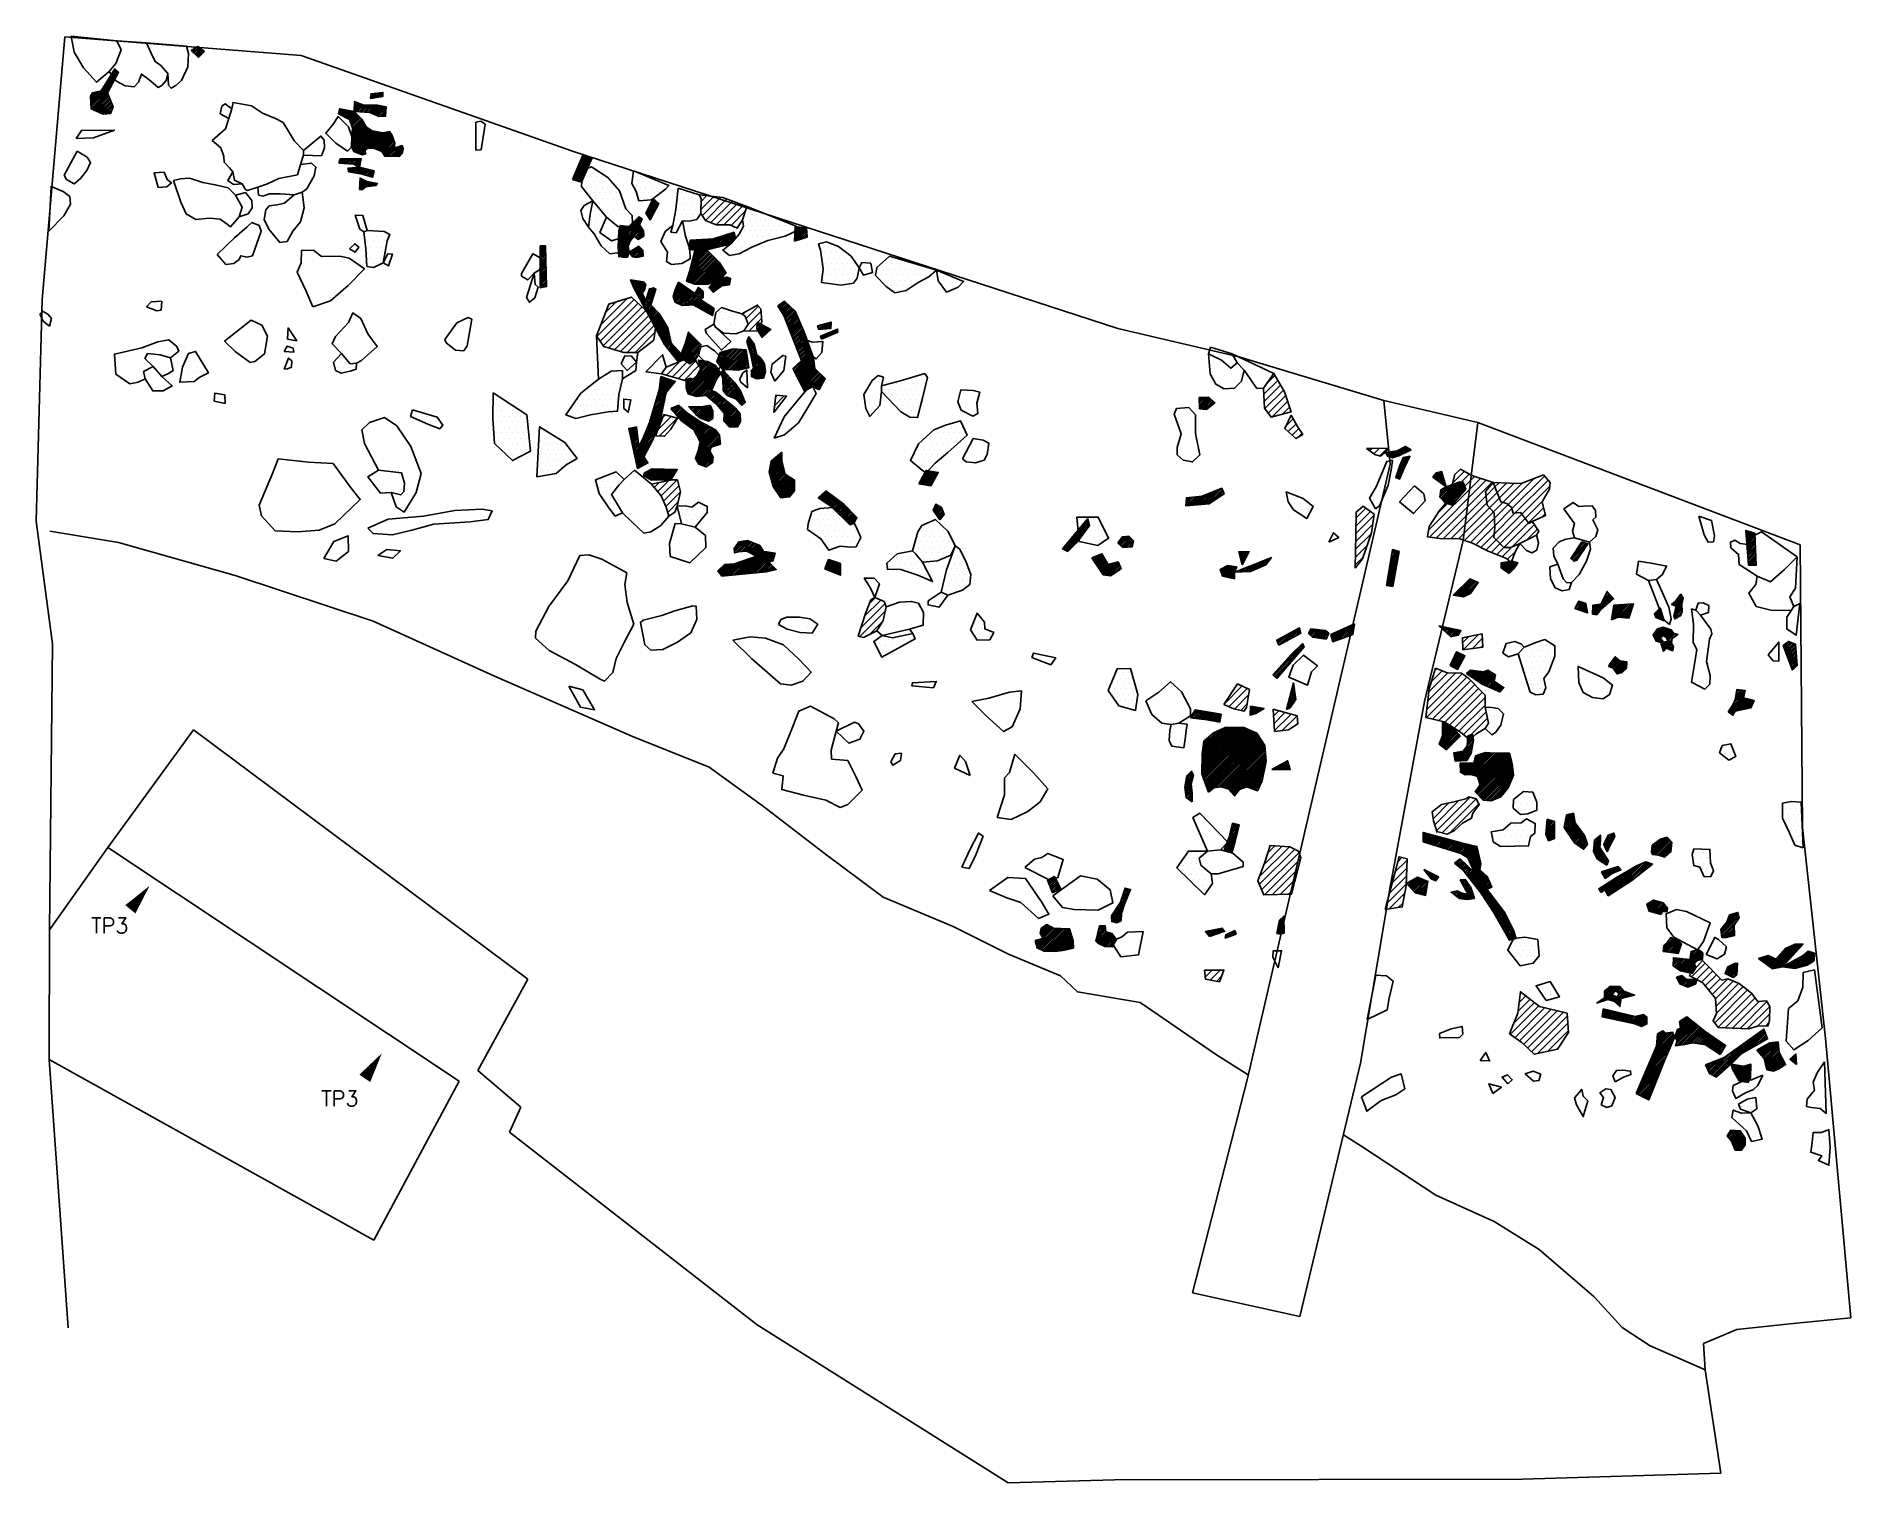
# Model space of a CAD drawing. Header units: metres. Extents: x -8.98 to -4.82, y -17.36 to -14.04.
import ezdxf

# ---------------------------------------------------------------- set-up
doc = ezdxf.new("R2010")
doc.units = ezdxf.units.M
doc.header["$LTSCALE"] = 25
doc.header["$MEASUREMENT"] = 0
doc.linetypes.add('STRICHPUNKTX2', pattern=[2, 1, -0.5, 0, -0.5])
doc.layers.get('0').update_dxf_attribs({"linetype": 'CONTINUOUS'})
for name, color, linetype in [('BEFUND', 1, 'CONTINUOUS'), ('FEUER', 1, 'CONTINUOUS'), ('GRABUNGSGRENZE', 3, 'STRICHPUNKTX2'), ('KNOCHEN', 2, 'CONTINUOUS'), ('KNOCHENSCHRAFF', 2, 'CONTINUOUS'), ('STEINE', 4, 'CONTINUOUS'), ('STEINESCHRAFF', 4, 'CONTINUOUS'), ('TPROFIL', 3, 'CONTINUOUS')]:
    doc.layers.add(name, color=color, linetype=linetype)
doc.styles.get("Standard").update_dxf_attribs({"font": 'txt.shx'})

msp = doc.modelspace()

# ---------------------------------------------------------------- texts
at = {"layer": 'TPROFIL'}
for p in [(-8.8535, -16.0976), (-8.326, -16.4942)]:
    msp.add_text('TP3', height=0.035, dxfattribs=at).set_placement(p)

# ---------------------------------------------------------------- blocks, each defined once
blk = doc.blocks.new('PFEIL')
at = {"layer": 'TPROFIL'}
blk.add_lwpolyline([(0, 0, 0, 3, 0), (6.54, -2.37, 3, 3, 0)], format="xyseb", dxfattribs=at)
blk = doc.blocks.new('*X2')
at = {"color": 0}
for p, q in [((-695.48, -1506.53), (-692.78, -1503.83)), ((-695.39, -1506.79), (-692.48, -1503.88)), ((-695.08, -1506.84), (-692.17, -1503.93)), ((-695.07, -1505.77), (-693.08, -1503.78)), ((-694.78, -1506.89), (-691.87, -1503.98)), ((-694.65, -1505), (-693.39, -1503.73)), ((-694.47, -1506.94), (-691.56, -1504.03)), ((-694.24, -1504.23), (-693.69, -1503.68)), ((-694.17, -1506.99), (-691.26, -1504.08)), ((-693.87, -1507.04), (-691.34, -1504.52)), ((-693.56, -1507.09), (-691.76, -1505.28)), ((-693.26, -1507.14), (-692.17, -1506.05)), ((-692.95, -1507.19), (-692.59, -1506.82)), ((-692.24, -1512.84), (-691.12, -1511.71)), ((-692.09, -1512.34), (-691.34, -1511.58)), ((-692.09, -1513.04), (-690.89, -1511.84)), ((-691.95, -1513.25), (-690.67, -1511.97)), ((-691.81, -1511.7), (-691.56, -1511.45)), ((-691.8, -1513.46), (-690.44, -1512.1)), ((-691.66, -1513.67), (-690.29, -1512.3)), ((-691.51, -1513.88), (-690.19, -1512.56)), ((-691.36, -1514.08), (-690.1, -1512.82)), ((-691.22, -1514.29), (-690, -1513.07)), ((-691.07, -1514.5), (-689.91, -1513.33)), ((-690.93, -1514.71), (-689.81, -1513.59)), ((-690.78, -1514.92), (-690.26, -1514.4)), ((-662.52, -1521.66), (-656.58, -1515.72)), ((-662.29, -1521.78), (-656.51, -1516)), ((-662.06, -1521.9), (-656.54, -1516.38)), ((-661.82, -1522.02), (-657.57, -1517.77)), ((-661.52, -1520.3), (-656.65, -1515.44)), ((-659.8, -1518.23), (-656.73, -1515.15)), ((-658.09, -1516.16), (-656.8, -1514.87)), ((-661.59, -1522.14), (-658.61, -1519.15)), ((-649.84, -1520.29), (-648.36, -1518.81)), ((-649.66, -1520.46), (-647.98, -1518.78)), ((-649.48, -1520.64), (-647.6, -1518.75)), ((-649.31, -1519.4), (-648.74, -1518.83)), ((-649.3, -1520.81), (-647.32, -1518.83)), ((-649.12, -1520.98), (-647.15, -1519.01)), ((-648.94, -1521.15), (-646.97, -1519.19)), ((-648.76, -1521.33), (-646.79, -1519.36)), ((-648.38, -1521.31), (-646.62, -1519.54)), ((-647.99, -1521.27), (-646.44, -1519.72)), ((-647.6, -1521.23), (-646.39, -1520.03)), ((-647.21, -1521.19), (-646.5, -1520.48)), ((-646.82, -1521.15), (-646.61, -1520.94)), ((-655.81, -1523.79), (-655.62, -1523.59)), ((-655.67, -1524), (-655.03, -1523.35)), ((-655.53, -1524.21), (-654.44, -1523.12)), ((-655.39, -1524.42), (-653.85, -1522.88)), ((-655.24, -1524.63), (-653.51, -1522.9)), ((-655.1, -1524.84), (-653.38, -1523.12)), ((-654.96, -1525.05), (-653.25, -1523.34)), ((-654.82, -1525.27), (-653.12, -1523.57)), ((-654.68, -1525.48), (-652.99, -1523.79)), ((-654.53, -1525.69), (-652.86, -1524.01)), ((-654.39, -1525.9), (-652.73, -1524.24)), ((-654.25, -1526.11), (-652.6, -1524.46)), ((-654.11, -1526.32), (-652.47, -1524.68)), ((-653.97, -1526.53), (-652.34, -1524.91)), ((-653.82, -1526.75), (-652.21, -1525.13)), ((-653.68, -1526.96), (-651.87, -1525.14)), ((-653.54, -1527.17), (-651.38, -1525.01)), ((-653.4, -1527.38), (-650.9, -1524.89)), ((-653.23, -1527.57), (-650.42, -1524.76)), ((-652.93, -1527.62), (-649.94, -1524.63)), ((-652.62, -1527.66), (-649.77, -1524.82)), ((-652.31, -1527.71), (-649.67, -1525.06)), ((-652.01, -1527.76), (-649.56, -1525.31)), ((-651.7, -1527.8), (-649.46, -1525.56)), ((-650.87, -1527.33), (-649.35, -1525.81)), ((-649.76, -1526.57), (-649.25, -1526.06)), ((-666.07, -1597.69), (-665.9, -1597.52)), ((-665.97, -1597.94), (-665.15, -1597.11)), ((-665.86, -1598.18), (-664.46, -1596.78)), ((-665.76, -1598.43), (-664.34, -1597.01)), ((-665.65, -1598.68), (-664.21, -1597.24)), ((-665.55, -1598.93), (-664.09, -1597.47)), ((-665.44, -1599.18), (-663.97, -1597.7)), ((-665.34, -1599.43), (-663.85, -1597.94)), ((-665.23, -1599.68), (-663.73, -1598.17)), ((-665.13, -1599.92), (-663.6, -1598.4)), ((-665.02, -1600.17), (-663.48, -1598.63)), ((-664.92, -1600.42), (-663.36, -1598.86)), ((-664.45, -1600.31), (-663.24, -1599.09)), ((-663.73, -1599.94), (-663.11, -1599.32)), ((-663, -1599.56), (-662.99, -1599.55)), ((-668.58, -1612.57), (-664.65, -1608.63)), ((-668.51, -1612.85), (-664.3, -1608.64)), ((-668.43, -1613.12), (-663.96, -1608.65)), ((-668.19, -1613.24), (-663.62, -1608.66)), ((-667.95, -1613.35), (-663.27, -1608.67)), ((-667.77, -1609.63), (-666.01, -1607.88)), ((-667.71, -1613.47), (-662.93, -1608.68)), ((-667.66, -1609.88), (-665.79, -1608.01)), ((-667.6, -1609.11), (-666.36, -1607.87)), ((-667.55, -1610.12), (-665.56, -1608.14)), ((-667.48, -1613.58), (-662.58, -1608.69)), ((-667.44, -1608.6), (-667.3, -1608.46)), ((-667.43, -1610.36), (-665.34, -1608.27)), ((-667.32, -1610.6), (-665.12, -1608.4)), ((-667.24, -1613.7), (-662.24, -1608.7)), ((-667.2, -1610.84), (-664.89, -1608.53)), ((-667, -1613.81), (-661.89, -1608.71)), ((-666.72, -1613.89), (-661.55, -1608.72)), ((-666.38, -1613.9), (-661.2, -1608.73)), ((-666.04, -1613.92), (-661, -1608.88)), ((-665.7, -1613.93), (-660.92, -1609.15)), ((-665.36, -1613.94), (-660.83, -1609.42)), ((-665.02, -1613.96), (-660.75, -1609.69)), ((-664.68, -1613.97), (-660.66, -1609.96)), ((-668.89, -1611.46), (-668.86, -1611.43)), ((-668.81, -1611.74), (-668.35, -1611.28)), ((-668.73, -1612.02), (-667.85, -1611.13)), ((-668.66, -1612.29), (-667.35, -1610.99)), ((-664.34, -1613.98), (-660.58, -1610.23)), ((-663.93, -1613.92), (-660.5, -1610.5)), ((-663.51, -1613.86), (-660.41, -1610.77)), ((-663.1, -1613.8), (-660.33, -1611.03)), ((-662.69, -1613.75), (-660.25, -1611.3)), ((-662.24, -1613.65), (-660.17, -1611.58)), ((-661.79, -1613.55), (-660.15, -1611.92)), ((-661.33, -1613.45), (-660.13, -1612.25)), ((-660.87, -1613.35), (-660.11, -1612.58)), ((-660.42, -1613.24), (-660.09, -1612.91))]:
    blk.add_line(p, q, dxfattribs=at)
blk = doc.blocks.new('*X3')
at = {"color": 0}
for p, q in [((-741.91, -1478.72), (-739.33, -1476.14)), ((-741.76, -1478.92), (-738.85, -1476.01)), ((-741.7, -1478.15), (-739.82, -1476.27)), ((-741.61, -1479.12), (-738.36, -1475.87)), ((-741.47, -1477.57), (-740.31, -1476.4)), ((-741.45, -1479.32), (-737.95, -1475.81)), ((-741.3, -1479.52), (-737.62, -1475.84)), ((-741.25, -1476.99), (-740.79, -1476.54)), ((-741.15, -1479.72), (-737.29, -1475.86)), ((-740.99, -1479.92), (-736.96, -1475.88)), ((-740.84, -1480.12), (-736.62, -1475.9)), ((-740.69, -1480.32), (-736.29, -1475.93)), ((-740.53, -1480.52), (-735.96, -1475.95)), ((-740.29, -1480.63), (-735.63, -1475.97)), ((-739.9, -1480.59), (-735.3, -1476)), ((-739.51, -1480.55), (-735.16, -1476.21)), ((-739.16, -1480.56), (-735.11, -1476.51)), ((-738.83, -1480.58), (-735.06, -1476.82)), ((-734.98, -1474.26), (-734.2, -1473.48)), ((-734.95, -1473.88), (-734.34, -1473.27)), ((-734.9, -1474.53), (-734.06, -1473.69)), ((-734.81, -1474.8), (-733.92, -1473.9)), ((-734.73, -1475.07), (-733.77, -1474.11)), ((-734.64, -1475.34), (-733.63, -1474.32)), ((-734.63, -1473.2), (-734.49, -1473.06)), ((-734.56, -1475.61), (-733.49, -1474.54)), ((-734.47, -1475.88), (-733.35, -1474.75)), ((-734.39, -1476.15), (-733.28, -1475.03)), ((-734.31, -1476.42), (-733.2, -1475.31)), ((-734.22, -1476.68), (-733.12, -1475.59)), ((-734.14, -1476.95), (-733.05, -1475.86)), ((-734.06, -1477.23), (-732.97, -1476.14)), ((-734, -1477.53), (-732.9, -1476.42)), ((-733.95, -1477.82), (-732.82, -1476.7)), ((-748.86, -1484.96), (-743.06, -1479.16)), ((-748.76, -1485.21), (-742.83, -1479.28)), ((-748.66, -1485.47), (-742.6, -1479.4)), ((-748.57, -1485.72), (-742.37, -1479.53)), ((-748.47, -1485.98), (-742.15, -1479.66)), ((-748.25, -1486.12), (-742.01, -1479.87)), ((-747.99, -1486.2), (-741.86, -1480.08)), ((-747.72, -1486.29), (-741.72, -1480.29)), ((-747.45, -1486.38), (-741.58, -1480.51)), ((-747.18, -1486.46), (-741.44, -1480.72)), ((-746.92, -1486.55), (-741.29, -1480.93)), ((-746.83, -1482.57), (-743.29, -1479.04)), ((-746.37, -1481.76), (-743.53, -1478.92)), ((-746.02, -1478.59), (-745.83, -1478.4)), ((-745.93, -1478.85), (-745.53, -1478.44)), ((-745.91, -1480.95), (-743.76, -1478.8)), ((-745.85, -1479.12), (-745.22, -1478.49)), ((-745.76, -1479.38), (-744.91, -1478.53)), ((-745.67, -1479.65), (-744.6, -1478.58)), ((-745.58, -1479.91), (-744.29, -1478.62)), ((-745.49, -1480.18), (-743.99, -1478.67)), ((-740.91, -1481.25), (-740.37, -1480.72)), ((-740.9, -1481.6), (-740.2, -1480.9)), ((-740.81, -1481.85), (-740.03, -1481.08)), ((-738.49, -1480.6), (-735.01, -1477.12)), ((-738.16, -1480.62), (-734.96, -1477.42)), ((-737.83, -1480.64), (-734.91, -1477.73)), ((-737.49, -1480.66), (-734.86, -1478.03)), ((-737.16, -1480.68), (-734.81, -1478.34)), ((-736.77, -1480.65), (-734.77, -1478.64)), ((-736.31, -1480.54), (-734.72, -1478.95)), ((-735.86, -1480.44), (-734.67, -1479.25)), ((-735.4, -1480.33), (-734.62, -1479.56)), ((-734.94, -1480.23), (-734.57, -1479.86)), ((-733.96, -1482.08), (-731.01, -1479.13)), ((-733.95, -1481.71), (-731.15, -1478.92)), ((-733.94, -1481.35), (-731.29, -1478.7)), ((-733.92, -1480.98), (-731.43, -1478.49)), ((-733.89, -1478.12), (-732.75, -1476.98)), ((-733.84, -1478.42), (-732.64, -1477.22)), ((-733.78, -1478.72), (-732.44, -1477.38)), ((-733.74, -1482.21), (-730.93, -1479.41)), ((-733.72, -1479.01), (-732.25, -1477.54)), ((-733.67, -1479.31), (-732.05, -1477.7)), ((-733.61, -1479.61), (-731.86, -1477.86)), ((-733.61, -1480.32), (-731.57, -1478.28)), ((-733.56, -1479.91), (-731.71, -1478.06)), ((-733.48, -1482.31), (-730.9, -1479.72)), ((-733.23, -1482.41), (-730.86, -1480.04)), ((-732.98, -1482.51), (-730.83, -1480.36)), ((-732.73, -1482.61), (-730.79, -1480.68)), ((-732.35, -1482.59), (-730.75, -1480.99)), ((-724.41, -1480.31), (-723.73, -1479.63)), ((-724.29, -1480.54), (-722.29, -1478.54)), ((-724.17, -1480.78), (-722.07, -1478.67)), ((-724.05, -1481.01), (-721.85, -1478.8)), ((-723.94, -1481.25), (-721.63, -1478.94)), ((-723.82, -1481.48), (-721.41, -1479.07)), ((-723.7, -1481.71), (-721.19, -1479.2)), ((-723.58, -1481.95), (-720.97, -1479.34)), ((-723.46, -1482.18), (-720.75, -1479.47)), ((-723.34, -1482.42), (-720.53, -1479.61)), ((-723.22, -1482.65), (-720.31, -1479.74)), ((-723.1, -1482.88), (-720.09, -1479.87)), ((-722.98, -1483.12), (-719.87, -1480.01)), ((-722.86, -1483.35), (-719.65, -1480.14)), ((-722.74, -1483.59), (-719.43, -1480.28)), ((-722.62, -1483.82), (-719.25, -1480.45)), ((-722.5, -1484.05), (-719.07, -1480.63)), ((-722.38, -1484.29), (-718.89, -1480.8)), ((-722.26, -1484.52), (-718.71, -1480.98)), ((-755.85, -1487.71), (-751.4, -1483.26)), ((-755.7, -1487.21), (-751.66, -1483.16)), ((-755.56, -1486.71), (-751.92, -1483.07)), ((-755.41, -1486.21), (-752.18, -1482.98)), ((-755.26, -1485.7), (-752.45, -1482.89)), ((-755.12, -1485.2), (-752.71, -1482.8)), ((-755.06, -1484.8), (-752.97, -1482.7)), ((-755.01, -1484.39), (-753.23, -1482.61)), ((-754.96, -1483.98), (-753.49, -1482.52)), ((-754.9, -1483.58), (-753.75, -1482.43)), ((-754.85, -1483.17), (-754.01, -1482.33)), ((-754.8, -1482.76), (-754.28, -1482.24)), ((-754.75, -1482.36), (-754.54, -1482.15)), ((-748.95, -1484.69), (-747.11, -1482.86)), ((-748.94, -1484.33), (-747.36, -1482.75)), ((-748.93, -1483.96), (-747.61, -1482.65)), ((-748.92, -1483.6), (-747.86, -1482.54)), ((-748.91, -1483.24), (-748.3, -1482.63)), ((-746.65, -1486.64), (-741.15, -1481.14)), ((-746.31, -1486.65), (-741.01, -1481.35)), ((-745.92, -1486.61), (-741.78, -1482.47)), ((-745.52, -1486.57), (-742.19, -1483.24)), ((-745.13, -1486.54), (-742.48, -1483.88)), ((-744.74, -1486.5), (-742.77, -1484.52)), ((-744.32, -1486.43), (-743.06, -1485.16)), ((-740.71, -1482.11), (-739.86, -1481.26)), ((-740.61, -1482.36), (-739.69, -1481.45)), ((-740.53, -1482.64), (-740.49, -1482.6)), ((-740.52, -1482.98), (-740.33, -1482.79)), ((-740.51, -1483.32), (-740.16, -1482.98)), ((-740.5, -1483.66), (-740, -1483.17)), ((-740.49, -1482.6), (-739.52, -1481.63)), ((-740.48, -1484.01), (-739.84, -1483.36)), ((-740.47, -1484.35), (-739.68, -1483.56)), ((-740.46, -1484.69), (-739.52, -1483.75)), ((-740.44, -1485.03), (-739.36, -1483.94)), ((-740.42, -1485.36), (-739.2, -1484.13)), ((-740.33, -1482.79), (-739.35, -1481.81)), ((-740.26, -1485.55), (-739.04, -1484.33)), ((-740.16, -1482.98), (-739.18, -1482)), ((-740.11, -1485.75), (-738.87, -1484.52)), ((-740, -1483.17), (-739.01, -1482.18)), ((-739.95, -1485.95), (-738.71, -1484.71)), ((-739.84, -1483.36), (-738.84, -1482.36)), ((-739.8, -1486.15), (-738.55, -1484.9)), ((-739.68, -1483.56), (-738.67, -1482.55)), ((-739.64, -1486.35), (-738.41, -1485.12)), ((-739.52, -1483.75), (-738.5, -1482.73)), ((-739.36, -1483.94), (-738.33, -1482.91)), ((-739.2, -1484.13), (-738.16, -1483.1)), ((-739.04, -1484.33), (-737.99, -1483.28)), ((-738.87, -1484.52), (-737.82, -1483.46)), ((-738.71, -1484.71), (-737.66, -1483.66)), ((-738.55, -1484.9), (-737.52, -1483.87)), ((-738.41, -1485.12), (-737.38, -1484.08)), ((-738.32, -1485.38), (-737.23, -1484.29)), ((-738.22, -1485.64), (-737.09, -1484.5)), ((-738.13, -1485.9), (-736.95, -1484.71)), ((-738.04, -1486.15), (-736.8, -1484.92)), ((-737.94, -1486.41), (-736.66, -1485.13)), ((-731.96, -1482.55), (-730.91, -1481.5)), ((-731.56, -1482.51), (-731.07, -1482.01)), ((-722.14, -1484.76), (-718.54, -1481.15)), ((-722.02, -1484.99), (-718.36, -1481.32)), ((-721.9, -1485.22), (-718.18, -1481.5)), ((-721.78, -1485.46), (-718, -1481.67)), ((-721.02, -1485.05), (-717.82, -1481.85)), ((-720.22, -1484.6), (-717.64, -1482.02)), ((-719.84, -1484.58), (-717.46, -1482.2)), ((-719.58, -1484.67), (-717.28, -1482.37)), ((-719.33, -1484.77), (-717.1, -1482.55)), ((-719.07, -1484.87), (-717.31, -1483.1)), ((-718.81, -1484.96), (-717.74, -1483.89)), ((-718.56, -1485.06), (-718.17, -1484.67)), ((-757.17, -1492.21), (-754.25, -1489.29)), ((-757.03, -1491.71), (-754.16, -1488.85)), ((-756.88, -1491.21), (-754.07, -1488.4)), ((-756.73, -1490.71), (-753.98, -1487.95)), ((-756.59, -1490.21), (-753.89, -1487.51)), ((-756.44, -1489.71), (-753.79, -1487.06)), ((-756.29, -1489.21), (-753.7, -1486.62)), ((-756.14, -1488.71), (-753.61, -1486.17)), ((-756, -1488.21), (-753.19, -1485.4)), ((-752.39, -1489.55), (-752.22, -1489.38)), ((-752.23, -1489.74), (-751.61, -1489.12)), ((-752.06, -1489.93), (-751, -1488.87)), ((-751.9, -1490.12), (-750.55, -1488.77)), ((-751.73, -1490.31), (-750.36, -1488.94)), ((-751.57, -1490.5), (-750.17, -1489.1)), ((-751.41, -1490.69), (-749.98, -1489.26)), ((-748.33, -1489.02), (-748.27, -1488.97)), ((-748.16, -1489.21), (-747.93, -1488.98)), ((-748, -1489.4), (-747.59, -1488.99)), ((-747.83, -1489.59), (-747.25, -1489)), ((-747.66, -1489.77), (-746.9, -1489.01)), ((-747.5, -1489.96), (-746.56, -1489.02)), ((-747.33, -1490.15), (-746.22, -1489.04)), ((-747.17, -1490.34), (-745.88, -1489.05)), ((-747, -1490.52), (-745.54, -1489.06)), ((-746.83, -1490.71), (-745.15, -1489.02)), ((-746.65, -1490.88), (-744.71, -1488.94)), ((-746.46, -1491.04), (-744.28, -1488.86)), ((-746.27, -1491.2), (-743.84, -1488.78)), ((-746.08, -1491.37), (-743.43, -1488.72)), ((-745.89, -1491.53), (-743.31, -1488.96)), ((-745.68, -1491.68), (-743.19, -1489.19)), ((-744.36, -1486.46), (-744.32, -1486.43)), ((-744.16, -1486.63), (-742.94, -1485.41)), ((-743.97, -1486.79), (-742.68, -1485.5)), ((-743.78, -1486.95), (-742.42, -1485.59)), ((-743.58, -1487.11), (-742.16, -1485.68)), ((-743.39, -1487.27), (-741.95, -1485.83)), ((-743.2, -1487.43), (-741.76, -1485.99)), ((-743, -1487.59), (-741.56, -1486.15)), ((-742.81, -1487.75), (-741.37, -1486.31)), ((-742.62, -1487.91), (-741.17, -1486.46)), ((-742.43, -1488.07), (-740.98, -1486.62)), ((-742.23, -1488.23), (-740.78, -1486.78)), ((-742.04, -1488.39), (-740.59, -1486.94)), ((-741.86, -1488.56), (-740.4, -1487.1)), ((-741.69, -1488.75), (-740.2, -1487.26)), ((-741.53, -1488.94), (-740.01, -1487.42)), ((-741.36, -1489.13), (-739.81, -1487.58)), ((-741.2, -1489.32), (-739.62, -1487.74)), ((-741.03, -1489.5), (-739.42, -1487.9)), ((-740.87, -1489.69), (-739.23, -1488.05)), ((-740.7, -1489.88), (-739.03, -1488.21)), ((-740.54, -1490.07), (-738.84, -1488.37)), ((-740.37, -1490.26), (-738.64, -1488.53)), ((-740.25, -1491.9), (-737.67, -1489.33)), ((-740.23, -1491.53), (-737.87, -1489.17)), ((-740.21, -1490.45), (-738.45, -1488.69)), ((-740.21, -1491.16), (-738.06, -1489.01)), ((-740.19, -1490.78), (-738.25, -1488.85)), ((-739.47, -1486.53), (-738.32, -1485.38)), ((-739.22, -1486.63), (-738.22, -1485.64)), ((-738.97, -1486.73), (-738.13, -1485.9)), ((-738.71, -1486.83), (-738.04, -1486.15)), ((-738.46, -1486.93), (-737.94, -1486.41)), ((-738.21, -1487.04), (-737.85, -1486.67)), ((-737.96, -1487.14), (-737.75, -1486.93)), ((-737.85, -1486.67), (-736.52, -1485.34)), ((-737.75, -1486.93), (-736.4, -1485.58)), ((-737.71, -1487.24), (-737.66, -1487.19)), ((-737.66, -1487.19), (-736.3, -1485.83)), ((-737.51, -1487.39), (-736.2, -1486.08)), ((-737.33, -1487.57), (-736.09, -1486.33)), ((-737.15, -1487.75), (-735.99, -1486.59)), ((-736.98, -1487.92), (-735.89, -1486.84)), ((-736.8, -1488.1), (-735.79, -1487.09)), ((-736.62, -1488.28), (-735.69, -1487.34)), ((-736.44, -1488.45), (-735.58, -1487.59)), ((-736.27, -1488.63), (-735.48, -1487.84)), ((-759.28, -1497.14), (-755.38, -1493.24)), ((-758.91, -1496.42), (-755.18, -1492.69)), ((-758.6, -1495.76), (-754.98, -1492.14)), ((-758.34, -1495.15), (-754.79, -1491.59)), ((-758.09, -1494.54), (-754.62, -1491.07)), ((-757.84, -1493.94), (-754.53, -1490.63)), ((-757.59, -1493.33), (-754.44, -1490.18)), ((-757.33, -1492.72), (-754.35, -1489.74)), ((-751.24, -1490.87), (-749.79, -1489.43)), ((-751.08, -1491.06), (-749.6, -1489.59)), ((-750.91, -1491.25), (-749.41, -1489.76)), ((-750.75, -1491.44), (-749.23, -1489.92)), ((-750.58, -1491.63), (-749.04, -1490.08)), ((-750.42, -1491.82), (-748.85, -1490.25)), ((-750.25, -1492.01), (-748.66, -1490.41)), ((-750.09, -1492.19), (-748.47, -1490.57)), ((-749.9, -1492.36), (-748.26, -1490.73)), ((-749.69, -1492.51), (-748.05, -1490.87)), ((-749.49, -1492.65), (-747.84, -1491.01)), ((-749.28, -1492.8), (-747.64, -1491.16)), ((-749.07, -1492.95), (-747.43, -1491.3)), ((-748.87, -1493.1), (-747.22, -1491.45)), ((-748.66, -1493.24), (-747.01, -1491.59)), ((-748.45, -1493.39), (-746.8, -1491.73)), ((-748.25, -1493.54), (-746.59, -1491.88)), ((-748.04, -1493.68), (-746.38, -1492.02)), ((-747.83, -1493.83), (-746.17, -1492.16)), ((-747.63, -1493.98), (-745.96, -1492.31)), ((-747.42, -1494.13), (-745.74, -1492.45)), ((-747.21, -1494.27), (-745.51, -1492.57)), ((-747.07, -1494.48), (-745.28, -1492.7)), ((-746.95, -1494.71), (-745.06, -1492.82)), ((-746.83, -1494.95), (-744.83, -1492.95)), ((-746.71, -1495.18), (-744.6, -1493.07)), ((-746.58, -1495.41), (-744.37, -1493.19)), ((-746.46, -1495.64), (-744.14, -1493.32)), ((-746.34, -1495.88), (-743.91, -1493.44)), ((-745.42, -1491.77), (-743.08, -1489.43)), ((-745.16, -1491.87), (-742.96, -1489.66)), ((-744.9, -1491.96), (-742.84, -1489.9)), ((-744.64, -1492.05), (-742.78, -1490.19)), ((-744.38, -1492.15), (-742.79, -1490.55)), ((-744.12, -1492.24), (-742.8, -1490.92)), ((-743.86, -1492.33), (-742.81, -1491.28)), ((-743.05, -1491.88), (-742.82, -1491.65)), ((-740.27, -1492.28), (-737.5, -1489.51)), ((-740.14, -1492.51), (-737.34, -1489.7)), ((-739.97, -1492.69), (-737.18, -1489.89)), ((-739.8, -1492.87), (-737.02, -1490.09)), ((-739.62, -1493.05), (-736.86, -1490.28)), ((-739.45, -1493.23), (-736.69, -1490.47)), ((-739.28, -1493.41), (-736.55, -1490.68)), ((-739.1, -1493.59), (-736.53, -1491.01)), ((-738.81, -1493.65), (-736.51, -1491.35)), ((-738.46, -1493.65), (-736.49, -1491.68)), ((-738.1, -1493.65), (-736.47, -1492.02)), ((-737.75, -1493.64), (-736.45, -1492.35)), ((-737.39, -1493.64), (-736.84, -1493.09)), ((-762.04, -1494.25), (-761.75, -1493.96)), ((-761.98, -1494.54), (-761.3, -1493.87)), ((-761.92, -1494.83), (-760.86, -1493.78)), ((-761.85, -1495.12), (-760.42, -1493.69)), ((-761.79, -1495.41), (-760.28, -1493.9)), ((-761.73, -1495.7), (-760.24, -1494.22)), ((-761.66, -1495.99), (-760.21, -1494.54)), ((-761.6, -1496.28), (-760.17, -1494.85)), ((-761.54, -1496.57), (-760.13, -1495.17)), ((-761.47, -1496.86), (-760.1, -1495.49)), ((-761.41, -1497.15), (-760.06, -1495.81)), ((-761.35, -1497.44), (-760.03, -1496.12)), ((-761.28, -1497.73), (-759.99, -1496.44)), ((-761.22, -1498.03), (-759.95, -1496.76)), ((-761.16, -1498.32), (-759.92, -1497.08)), ((-761.09, -1498.61), (-759.88, -1497.39)), ((-761.03, -1498.9), (-759.84, -1497.71)), ((-759.72, -1498.3), (-755.77, -1494.34)), ((-759.65, -1497.87), (-755.57, -1493.79)), ((-759.61, -1498.53), (-755.97, -1494.89)), ((-759.49, -1498.77), (-756.16, -1495.44)), ((-759.37, -1499.01), (-756.36, -1495.99)), ((-759.26, -1499.24), (-756.56, -1496.54)), ((-759.14, -1499.48), (-756.91, -1497.25)), ((-746.78, -1500.91), (-741.31, -1495.44)), ((-746.65, -1501.13), (-741.23, -1495.71)), ((-746.61, -1500.39), (-741.47, -1495.25)), ((-746.52, -1501.36), (-741.2, -1496.04)), ((-746.42, -1499.84), (-741.63, -1495.06)), ((-746.23, -1499.3), (-741.79, -1494.86)), ((-746.22, -1496.11), (-743.68, -1493.57)), ((-746.11, -1498.82), (-741.95, -1494.67)), ((-746.1, -1496.34), (-743.45, -1493.69)), ((-746.01, -1498.37), (-742.11, -1494.48)), ((-745.98, -1496.57), (-743.22, -1493.81)), ((-745.91, -1497.92), (-742.3, -1494.31)), ((-745.86, -1496.81), (-742.99, -1493.94)), ((-745.81, -1497.47), (-742.53, -1494.19)), ((-745.74, -1497.04), (-742.76, -1494.06)), ((-743.04, -1498.23), (-741.18, -1496.37)), ((-742.53, -1498.07), (-741.15, -1496.7)), ((-742.02, -1497.91), (-741.13, -1497.03)), ((-741.5, -1497.75), (-741.1, -1497.35)), ((-760.97, -1499.19), (-759.81, -1498.03)), ((-760.9, -1499.48), (-759.72, -1498.3)), ((-760.84, -1499.77), (-759.61, -1498.53)), ((-760.78, -1500.06), (-759.49, -1498.77)), ((-760.71, -1500.35), (-759.37, -1499.01)), ((-760.65, -1500.64), (-759.26, -1499.24)), ((-760.59, -1500.93), (-759.14, -1499.48)), ((-760.52, -1501.22), (-759.02, -1499.72)), ((-760.46, -1501.51), (-758.91, -1499.96)), ((-760.4, -1501.8), (-758.79, -1500.19)), ((-760.34, -1502.09), (-758.68, -1500.43)), ((-760.27, -1502.38), (-758.55, -1500.65)), ((-760.21, -1502.67), (-758.4, -1500.87)), ((-760.15, -1502.96), (-758.26, -1501.08)), ((-759.96, -1503.13), (-758.12, -1501.29)), ((-759.2, -1502.72), (-757.98, -1501.5)), ((-759.02, -1499.72), (-757.29, -1497.98)), ((-758.91, -1499.96), (-757.67, -1498.72)), ((-758.79, -1500.19), (-758.05, -1499.45)), ((-758.68, -1500.43), (-758.43, -1500.19)), ((-758.44, -1502.32), (-757.84, -1501.71)), ((-746.39, -1501.58), (-743.27, -1498.46)), ((-746.26, -1501.81), (-743.41, -1498.95)), ((-746.13, -1502.03), (-743.42, -1499.32)), ((-745.98, -1502.23), (-743.3, -1499.55)), ((-745.72, -1502.33), (-743.17, -1499.78)), ((-745.46, -1502.42), (-743.05, -1500.01)), ((-745.2, -1502.51), (-742.93, -1500.24)), ((-744.94, -1502.61), (-742.8, -1500.47)), ((-744.68, -1502.7), (-742.73, -1500.75)), ((-744.42, -1502.8), (-742.78, -1501.15)), ((-743.64, -1502.37), (-742.83, -1501.55)), ((-729.88, -1503.81), (-727, -1500.93)), ((-729.87, -1504.15), (-727.01, -1501.29)), ((-729.79, -1503.36), (-726.99, -1500.56)), ((-729.79, -1504.43), (-726.97, -1501.6)), ((-729.7, -1502.92), (-726.98, -1500.2)), ((-729.61, -1502.47), (-726.97, -1499.84)), ((-729.52, -1502.03), (-726.96, -1499.48)), ((-729.43, -1501.59), (-728.92, -1501.08)), ((-758.58, -1504.58), (-757.91, -1503.91)), ((-758.55, -1504.9), (-757.11, -1503.46)), ((-758.32, -1505.03), (-756.55, -1503.25)), ((-758.1, -1505.15), (-756.21, -1503.26)), ((-757.87, -1505.28), (-755.86, -1503.28)), ((-757.64, -1505.41), (-755.52, -1503.29)), ((-757.42, -1505.54), (-755.18, -1503.3)), ((-757.19, -1505.67), (-754.84, -1503.31)), ((-756.97, -1505.8), (-754.5, -1503.32)), ((-756.67, -1505.85), (-754.16, -1503.34)), ((-756.31, -1505.85), (-753.81, -1503.35)), ((-755.96, -1505.85), (-753.47, -1503.36)), ((-755.61, -1505.85), (-753.13, -1503.37)), ((-755.25, -1505.85), (-752.79, -1503.38)), ((-754.9, -1505.84), (-752.45, -1503.39)), ((-754.54, -1505.84), (-752.11, -1503.41)), ((-754.19, -1505.84), (-751.76, -1503.42)), ((-753.84, -1505.84), (-751.42, -1503.43)), ((-753.48, -1505.84), (-751.08, -1503.44)), ((-753.13, -1505.84), (-751.35, -1504.07)), ((-752.77, -1505.84), (-751.92, -1504.99)), ((-729.71, -1504.7), (-726.9, -1501.89)), ((-729.64, -1504.98), (-726.83, -1502.17)), ((-729.56, -1505.26), (-726.76, -1502.45)), ((-729.48, -1505.53), (-726.69, -1502.74)), ((-729.41, -1505.81), (-726.62, -1503.02)), ((-729.33, -1506.09), (-726.55, -1503.31)), ((-729.25, -1506.36), (-726.48, -1503.59)), ((-729.18, -1506.64), (-726.41, -1503.87)), ((-729.1, -1506.92), (-726.34, -1504.16)), ((-729.02, -1507.19), (-726.27, -1504.44)), ((-728.9, -1507.43), (-726.1, -1504.63)), ((-728.76, -1507.64), (-725.88, -1504.76)), ((-728.62, -1507.85), (-725.66, -1504.89)), ((-728.47, -1508.06), (-725.44, -1505.03)), ((-728.33, -1508.27), (-725.22, -1505.16)), ((-728.18, -1508.48), (-725, -1505.29)), ((-728.04, -1508.69), (-724.78, -1505.43)), ((-727.9, -1508.89), (-724.56, -1505.56)), ((-727.75, -1509.1), (-724.34, -1505.69)), ((-727.61, -1509.31), (-724.12, -1505.82)), ((-727.46, -1509.52), (-724.05, -1506.11)), ((-727.32, -1509.73), (-724.06, -1506.48)), ((-727.12, -1509.89), (-724.07, -1506.84)), ((-726.74, -1509.86), (-724.08, -1507.2)), ((-726.36, -1509.83), (-724.08, -1507.56)), ((-725.97, -1509.8), (-724.09, -1507.92)), ((-725.59, -1509.77), (-724.1, -1508.28)), ((-718.46, -1510.06), (-716.82, -1508.42)), ((-718.25, -1510.21), (-716.61, -1508.57)), ((-718.03, -1510.35), (-716.41, -1508.72)), ((-717.82, -1510.49), (-716.2, -1508.87)), ((-717.61, -1510.63), (-715.99, -1509.01)), ((-717.4, -1510.77), (-715.79, -1509.16)), ((-717.19, -1510.92), (-715.58, -1509.31)), ((-716.98, -1511.06), (-715.38, -1509.46)), ((-716.76, -1511.2), (-715.17, -1509.61)), ((-716.55, -1511.34), (-714.97, -1509.75)), ((-716.34, -1511.48), (-714.76, -1509.9)), ((-716.13, -1511.63), (-714.55, -1510.05)), ((-715.92, -1511.77), (-714.35, -1510.2)), ((-715.71, -1511.91), (-714.14, -1510.34)), ((-715.53, -1512.08), (-713.94, -1510.49)), ((-715.35, -1512.26), (-713.73, -1510.64)), ((-715.17, -1512.43), (-713.53, -1510.79)), ((-714.99, -1512.61), (-713.32, -1510.94)), ((-714.81, -1512.78), (-713.11, -1511.08)), ((-714.64, -1512.96), (-712.91, -1511.23)), ((-714.46, -1513.13), (-712.71, -1511.38)), ((-714.28, -1513.31), (-712.53, -1511.56)), ((-714.1, -1513.49), (-712.36, -1511.74)), ((-713.92, -1513.66), (-712.18, -1511.92)), ((-713.75, -1513.84), (-712.01, -1512.1)), ((-713.57, -1514.01), (-711.84, -1512.28)), ((-713.39, -1514.19), (-711.66, -1512.46)), ((-713.21, -1514.36), (-711.49, -1512.64)), ((-713.03, -1514.54), (-711.31, -1512.82)), ((-712.86, -1514.71), (-711.14, -1513)), ((-712.68, -1514.89), (-710.97, -1513.18)), ((-712.5, -1515.07), (-710.79, -1513.36)), ((-712.32, -1515.24), (-710.62, -1513.54)), ((-712.14, -1515.42), (-710.44, -1513.72)), ((-711.97, -1515.59), (-710.27, -1513.9)), ((-711.79, -1515.77), (-710.1, -1514.08)), ((-711.61, -1515.94), (-709.92, -1514.26)), ((-711.43, -1516.12), (-709.81, -1514.49)), ((-710.97, -1516.01), (-710.16, -1515.2)), ((-737.89, -1521.71), (-736.05, -1519.88)), ((-737.85, -1522.03), (-735.63, -1519.81)), ((-737.82, -1522.35), (-735.21, -1519.75)), ((-737.62, -1522.51), (-734.82, -1519.7)), ((-737.47, -1520.95), (-736.47, -1519.94)), ((-737.17, -1522.41), (-734.57, -1519.81)), ((-736.73, -1522.33), (-734.32, -1519.91)), ((-736.6, -1527.5), (-731.27, -1522.16)), ((-736.34, -1522.29), (-734.07, -1520.02)), ((-736.21, -1527.46), (-731.01, -1522.26)), ((-735.94, -1522.24), (-733.82, -1520.12)), ((-735.81, -1527.42), (-730.7, -1522.3)), ((-735.54, -1522.2), (-733.57, -1520.22)), ((-735.42, -1527.38), (-730.38, -1522.34)), ((-735.15, -1522.16), (-733.32, -1520.33)), ((-735.03, -1527.34), (-730.08, -1522.39)), ((-734.85, -1522.21), (-733.07, -1520.43)), ((-734.64, -1527.3), (-729.77, -1522.44)), ((-734.62, -1522.34), (-732.82, -1520.54)), ((-734.39, -1522.46), (-732.57, -1520.64)), ((-734.24, -1527.26), (-729.47, -1522.49)), ((-734.15, -1522.58), (-732.32, -1520.74)), ((-733.92, -1522.7), (-732.07, -1520.85)), ((-733.85, -1527.22), (-729.16, -1522.53)), ((-733.69, -1522.82), (-731.92, -1521.06)), ((-733.46, -1522.94), (-731.79, -1521.28)), ((-733.45, -1527.18), (-728.85, -1522.58)), ((-733.22, -1523.06), (-731.66, -1521.5)), ((-733.06, -1527.14), (-728.55, -1522.63)), ((-732.99, -1523.18), (-731.53, -1521.72)), ((-732.76, -1523.3), (-731.4, -1521.94)), ((-741.54, -1526.78), (-740, -1525.24)), ((-741.39, -1526.99), (-739.61, -1525.21)), ((-741.24, -1527.19), (-739.22, -1525.17)), ((-741.09, -1527.39), (-738.84, -1525.14)), ((-740.93, -1527.59), (-738.45, -1525.1)), ((-740.78, -1527.79), (-738.06, -1525.07)), ((-740.52, -1527.89), (-737.63, -1524.99)), ((-740.13, -1527.85), (-737.09, -1524.8)), ((-739.74, -1527.81), (-736.55, -1524.62)), ((-739.35, -1527.77), (-736.01, -1524.43)), ((-738.95, -1527.73), (-735.47, -1524.25)), ((-738.56, -1527.69), (-734.93, -1524.06)), ((-738.17, -1527.65), (-734.39, -1523.87)), ((-737.78, -1527.61), (-733.85, -1523.69)), ((-737.38, -1527.58), (-733.31, -1523.5)), ((-736.99, -1527.54), (-732.77, -1523.32)), ((-732.66, -1527.1), (-728.61, -1523.04)), ((-732.27, -1527.06), (-729.92, -1524.71)), ((-731.88, -1527.02), (-729.74, -1524.88)), ((-731.48, -1526.98), (-729.57, -1525.06)), ((-731.09, -1526.94), (-729.39, -1525.24)), ((-730.69, -1526.9), (-729.21, -1525.41)), ((-730.27, -1526.82), (-729.04, -1525.59)), ((-729.87, -1524.66), (-728.8, -1523.59)), ((-729.81, -1526.72), (-728.86, -1525.77)), ((-729.35, -1526.61), (-728.68, -1525.94)), ((-729.32, -1524.46), (-728.99, -1524.14)), ((-728.89, -1526.51), (-728.5, -1526.12)), ((-728.43, -1526.4), (-728.33, -1526.3)), ((-717.03, -1525.96), (-715.45, -1524.38)), ((-717.02, -1526.3), (-715.19, -1524.47)), ((-716.79, -1525.37), (-715.72, -1524.3)), ((-716.76, -1526.4), (-714.92, -1524.56)), ((-716.55, -1524.78), (-715.99, -1524.21)), ((-716.51, -1526.5), (-714.66, -1524.65)), ((-716.31, -1524.18), (-716.25, -1524.12)), ((-716.26, -1526.6), (-714.39, -1524.74)), ((-716, -1526.7), (-714.13, -1524.83)), ((-715.75, -1526.8), (-713.86, -1524.91)), ((-715.5, -1526.9), (-713.6, -1525)), ((-715.24, -1527), (-713.53, -1525.29)), ((-714.99, -1527.1), (-713.53, -1525.64)), ((-714.73, -1527.2), (-713.53, -1525.99)), ((-714.48, -1527.3), (-713.53, -1526.35)), ((-714.23, -1527.4), (-713.53, -1526.7)), ((-713.97, -1527.5), (-713.53, -1527.05)), ((-713.72, -1527.6), (-713.53, -1527.41))]:
    blk.add_line(p, q, dxfattribs=at)
blk = doc.blocks.new('*X4')
at = {"color": 0}
for p, q in [((-774.88, -1436.73), (-770.68, -1432.53)), ((-774.83, -1437.04), (-770.96, -1433.16)), ((-774.62, -1436.12), (-770.6, -1432.1)), ((-774.56, -1437.12), (-771.23, -1433.79)), ((-774.36, -1435.51), (-770.85, -1431.99)), ((-774.29, -1437.2), (-771.51, -1434.42)), ((-774.1, -1434.89), (-771.09, -1431.88)), ((-774.01, -1437.28), (-771.78, -1435.05)), ((-773.84, -1434.28), (-771.34, -1431.77)), ((-773.58, -1433.67), (-771.58, -1431.66)), ((-773.32, -1433.05), (-771.82, -1431.56)), ((-773.06, -1432.44), (-772.07, -1431.45)), ((-772.8, -1431.83), (-772.31, -1431.34)), ((-773.74, -1437.36), (-772.06, -1435.68)), ((-773.46, -1437.44), (-772.33, -1436.31)), ((-773.19, -1437.52), (-772.61, -1436.94)), ((-772.92, -1437.6), (-772.88, -1437.57)), ((-758.13, -1444.73), (-755.54, -1442.14)), ((-757.99, -1444.94), (-755.35, -1442.31)), ((-757.9, -1444.14), (-755.73, -1441.97)), ((-757.85, -1445.16), (-755.16, -1442.47)), ((-757.72, -1445.38), (-755.56, -1443.23)), ((-757.55, -1443.44), (-755.92, -1441.81)), ((-757.19, -1442.73), (-756.1, -1441.64)), ((-756.84, -1442.03), (-756.29, -1441.48)), ((-756.49, -1441.32), (-756.48, -1441.31)), ((-764.53, -1452.54), (-759.49, -1447.51)), ((-764.51, -1452.17), (-759.5, -1447.16)), ((-764.5, -1452.87), (-759.35, -1447.72)), ((-764.49, -1451.8), (-759.26, -1446.56)), ((-764.47, -1451.42), (-759.04, -1445.99)), ((-764.45, -1451.05), (-759.24, -1445.85)), ((-764.43, -1450.67), (-759.45, -1445.7)), ((-764.41, -1450.3), (-759.66, -1445.55)), ((-764.39, -1449.93), (-762.14, -1447.68)), ((-764.37, -1449.55), (-762.47, -1447.66)), ((-764.35, -1449.18), (-762.8, -1447.63)), ((-764.33, -1448.81), (-763.13, -1447.6)), ((-764.22, -1448.35), (-763.45, -1447.58)), ((-764.11, -1447.88), (-763.78, -1447.55)), ((-757.58, -1445.59), (-755.99, -1444)), ((-757.44, -1445.81), (-756.42, -1444.78)), ((-757.3, -1446.03), (-756.84, -1445.56)), ((-723.93, -1448.36), (-723.36, -1447.79)), ((-723.91, -1447.99), (-723.66, -1447.74)), ((-764.48, -1453.2), (-759.21, -1447.93)), ((-764.45, -1453.53), (-759.06, -1448.14)), ((-764.43, -1453.86), (-761.88, -1451.31)), ((-764.4, -1454.19), (-762.05, -1451.84)), ((-760.64, -1450.07), (-758.92, -1448.34)), ((-760.45, -1450.23), (-758.77, -1448.55)), ((-760.25, -1450.39), (-758.66, -1448.8)), ((-760.06, -1450.55), (-758.65, -1449.14)), ((-759.79, -1450.63), (-758.63, -1449.48)), ((-758.9, -1450.1), (-758.62, -1449.82)), ((-748.19, -1452.83), (-746.09, -1450.72)), ((-748.16, -1452.44), (-746.46, -1450.74)), ((-748.12, -1452.05), (-746.84, -1450.76)), ((-748.09, -1451.66), (-747.22, -1450.79)), ((-748.05, -1453.04), (-745.71, -1450.7)), ((-748.05, -1451.27), (-747.59, -1450.81)), ((-748.02, -1450.88), (-747.97, -1450.83)), ((-747.72, -1453.06), (-745.34, -1450.68)), ((-747.4, -1453.09), (-744.96, -1450.66)), ((-747.07, -1453.12), (-744.59, -1450.63)), ((-746.72, -1453.12), (-744.21, -1450.61)), ((-746.36, -1453.11), (-743.84, -1450.59)), ((-746, -1453.11), (-743.46, -1450.57)), ((-745.64, -1453.1), (-743.09, -1450.55)), ((-745.28, -1453.09), (-742.71, -1450.52)), ((-744.92, -1453.09), (-742.22, -1450.38)), ((-744.56, -1453.08), (-741.7, -1450.22)), ((-744.2, -1453.07), (-741.19, -1450.06)), ((-743.74, -1452.97), (-740.67, -1449.9)), ((-743.28, -1452.87), (-740.16, -1449.74)), ((-742.83, -1452.76), (-739.64, -1449.58)), ((-742.37, -1452.66), (-739.13, -1449.42)), ((-741.91, -1452.55), (-738.61, -1449.26)), ((-741.45, -1452.45), (-738.1, -1449.1)), ((-740.99, -1452.34), (-737.88, -1449.23)), ((-740.53, -1452.24), (-737.81, -1449.51)), ((-740.08, -1452.13), (-737.75, -1449.8)), ((-739.62, -1452.03), (-737.68, -1450.09)), ((-739.16, -1451.92), (-738.68, -1451.45)), ((-724.05, -1450.95), (-721.34, -1448.25)), ((-724.03, -1450.58), (-721.53, -1448.08)), ((-724.01, -1450.21), (-721.83, -1448.03)), ((-724, -1449.84), (-722.14, -1447.98)), ((-723.98, -1449.47), (-722.44, -1447.93)), ((-723.96, -1449.1), (-722.75, -1447.88)), ((-723.95, -1448.73), (-723.05, -1447.84)), ((-723.69, -1450.95), (-721.32, -1448.58)), ((-723.17, -1450.78), (-721.29, -1448.9)), ((-722.64, -1450.61), (-721.27, -1449.23)), ((-722.12, -1450.44), (-721.24, -1449.56)), ((-721.6, -1450.27), (-721.22, -1449.89)), ((-782.37, -1453.06), (-781.5, -1452.19)), ((-782.37, -1452.71), (-781.85, -1452.19)), ((-782.37, -1452.35), (-782.21, -1452.19)), ((-782.37, -1453.41), (-781.2, -1452.24)), ((-782.37, -1453.77), (-781.19, -1452.58)), ((-782.37, -1454.12), (-781.18, -1452.93)), ((-782.37, -1454.47), (-781.17, -1453.27)), ((-782.37, -1454.83), (-781.16, -1453.61)), ((-782.37, -1455.18), (-781.15, -1453.96)), ((-782.37, -1455.53), (-781.14, -1454.3)), ((-782.37, -1455.88), (-781.13, -1454.65)), ((-782.37, -1456.24), (-781.12, -1454.99)), ((-782.36, -1456.59), (-781.11, -1455.33)), ((-782.36, -1456.94), (-781.1, -1455.68)), ((-782.36, -1457.3), (-781.09, -1456.02)), ((-764.38, -1454.52), (-762.17, -1452.31)), ((-764.17, -1454.66), (-762.13, -1452.62)), ((-763.87, -1454.71), (-762.08, -1452.92)), ((-763.57, -1454.76), (-762.04, -1453.23)), ((-763.22, -1454.77), (-761.99, -1453.54)), ((-762.87, -1454.77), (-762.08, -1453.99)), ((-762.51, -1454.77), (-762.25, -1454.51)), ((-761.88, -1453.78), (-761.36, -1453.26)), ((-761.73, -1453.98), (-760.4, -1452.66)), ((-761.57, -1454.19), (-759.72, -1452.33)), ((-761.42, -1454.39), (-759.54, -1452.5)), ((-761.27, -1454.59), (-759.36, -1452.68)), ((-761.03, -1454.7), (-759.18, -1452.85)), ((-760.72, -1454.75), (-758.99, -1453.02)), ((-760.42, -1454.8), (-758.86, -1453.24)), ((-760.05, -1454.78), (-758.85, -1453.58)), ((-759.62, -1454.7), (-758.84, -1453.92)), ((-759.19, -1454.63), (-758.83, -1454.27)), ((-748.85, -1460.2), (-742.95, -1454.3)), ((-748.68, -1459.67), (-743.13, -1454.13)), ((-748.64, -1460.35), (-742.78, -1454.48)), ((-748.51, -1459.15), (-743.31, -1453.95)), ((-748.39, -1460.44), (-742.6, -1454.66)), ((-748.34, -1458.63), (-743.48, -1453.77)), ((-748.17, -1458.1), (-743.66, -1453.6)), ((-748.13, -1460.54), (-742.42, -1454.83)), ((-748.05, -1457.63), (-743.84, -1453.42)), ((-747.93, -1457.16), (-744.01, -1453.24)), ((-747.87, -1460.63), (-742.25, -1455.01)), ((-747.82, -1456.69), (-744.2, -1453.07)), ((-747.7, -1456.22), (-744.56, -1453.08)), ((-747.61, -1460.73), (-742.07, -1455.19)), ((-747.59, -1455.75), (-744.92, -1453.09)), ((-747.47, -1455.28), (-745.28, -1453.09)), ((-747.35, -1454.81), (-745.64, -1453.1)), ((-747.35, -1460.82), (-741.89, -1455.36)), ((-747.24, -1454.35), (-746, -1453.11)), ((-747.12, -1453.88), (-746.36, -1453.11)), ((-747.09, -1460.92), (-741.71, -1455.54)), ((-747.01, -1453.41), (-746.72, -1453.12)), ((-746.8, -1460.98), (-741.54, -1455.72)), ((-746.44, -1460.98), (-741.36, -1455.9)), ((-746.09, -1460.98), (-741.23, -1456.11)), ((-782.36, -1457.65), (-781.08, -1456.37)), ((-782.36, -1458), (-781.07, -1456.71)), ((-782.36, -1458.36), (-781.06, -1457.05)), ((-782.36, -1458.71), (-781.05, -1457.4)), ((-782.36, -1459.06), (-781.04, -1457.74)), ((-782.36, -1459.42), (-781.03, -1458.08)), ((-782.36, -1459.77), (-781.02, -1458.43)), ((-782.36, -1460.12), (-781.01, -1458.77)), ((-782.36, -1460.48), (-781, -1459.12)), ((-782.36, -1460.83), (-780.99, -1459.46)), ((-782.36, -1461.18), (-780.98, -1459.8)), ((-782.36, -1461.54), (-780.97, -1460.15)), ((-761.66, -1459.93), (-761.65, -1459.92)), ((-761.56, -1460.18), (-761.35, -1459.97)), ((-761.47, -1460.44), (-761.04, -1460.02)), ((-761.37, -1460.7), (-760.73, -1460.06)), ((-761.27, -1460.95), (-760.43, -1460.11)), ((-761.17, -1461.21), (-760.12, -1460.16)), ((-761.07, -1461.46), (-759.82, -1460.21)), ((-760.95, -1461.69), (-759.51, -1460.25)), ((-745.74, -1460.98), (-741.09, -1456.33)), ((-745.38, -1460.98), (-740.95, -1456.54)), ((-745.03, -1460.97), (-740.81, -1456.76)), ((-744.68, -1460.97), (-740.67, -1456.97)), ((-744.32, -1460.97), (-740.54, -1457.19)), ((-743.97, -1460.97), (-740.4, -1457.4)), ((-743.54, -1461.61), (-741.84, -1459.91)), ((-743.53, -1461.95), (-741.33, -1459.75)), ((-743.36, -1462.13), (-740.82, -1459.6)), ((-743.19, -1462.32), (-740.37, -1459.5)), ((-743.17, -1460.53), (-740.26, -1457.62)), ((-743.02, -1462.5), (-739.92, -1459.4)), ((-742.86, -1462.69), (-739.54, -1459.37)), ((-742.73, -1460.45), (-742.35, -1460.06)), ((-742.35, -1460.06), (-740.12, -1457.83)), ((-742.28, -1462.46), (-739.28, -1459.47)), ((-741.84, -1459.91), (-739.98, -1458.05)), ((-741.33, -1459.75), (-739.84, -1458.27)), ((-740.98, -1461.53), (-739.02, -1459.56)), ((-740.82, -1459.6), (-740.76, -1459.53)), ((-740.38, -1461.28), (-738.78, -1459.68)), ((-739.97, -1461.22), (-738.84, -1460.09)), ((-782.22, -1461.75), (-780.96, -1460.49)), ((-781.79, -1461.67), (-780.95, -1460.84)), ((-781.36, -1461.6), (-780.94, -1461.18)), ((-760.97, -1461.71), (-760.95, -1461.69)), ((-760.84, -1461.94), (-760.74, -1461.84)), ((-760.74, -1461.84), (-759.2, -1460.3)), ((-760.72, -1462.17), (-760.54, -1461.99)), ((-760.59, -1462.4), (-760.33, -1462.13)), ((-760.54, -1461.99), (-758.9, -1460.35)), ((-760.47, -1462.63), (-760.12, -1462.28)), ((-760.35, -1462.86), (-759.92, -1462.43)), ((-760.33, -1462.13), (-758.65, -1460.45)), ((-760.22, -1463.09), (-759.71, -1462.58)), ((-760.12, -1462.28), (-758.48, -1460.64)), ((-760.1, -1463.31), (-759.51, -1462.72)), ((-759.97, -1463.54), (-759.3, -1462.87)), ((-759.92, -1462.43), (-758.32, -1460.83)), ((-759.85, -1463.77), (-759.09, -1463.02)), ((-759.72, -1464), (-758.94, -1463.22)), ((-759.71, -1462.58), (-758.16, -1461.02)), ((-759.6, -1464.23), (-758.81, -1463.45)), ((-759.51, -1462.72), (-758.25, -1461.46)), ((-759.47, -1464.46), (-758.69, -1463.68)), ((-759.35, -1464.69), (-758.57, -1463.91)), ((-759.3, -1462.87), (-758.36, -1461.93)), ((-759.22, -1464.92), (-758.45, -1464.14)), ((-759.1, -1465.15), (-758.32, -1464.37)), ((-759.09, -1463.02), (-758.77, -1462.69)), ((-758.07, -1464.47), (-755.94, -1462.34)), ((-758.04, -1464.8), (-756.11, -1462.87)), ((-757.92, -1463.96), (-755.96, -1462.01)), ((-757.85, -1464.96), (-756.28, -1463.39)), ((-757.77, -1463.46), (-756.2, -1461.9)), ((-757.66, -1465.12), (-756.45, -1463.91)), ((-757.61, -1462.95), (-756.48, -1461.82)), ((-757.47, -1465.29), (-756.62, -1464.43)), ((-757.46, -1462.45), (-756.93, -1461.92)), ((-751.87, -1463.93), (-750.77, -1462.82)), ((-751.86, -1463.56), (-750.96, -1462.67)), ((-751.78, -1464.19), (-750.57, -1462.98)), ((-751.71, -1463.06), (-751.16, -1462.51)), ((-751.69, -1464.46), (-750.38, -1463.14)), ((-751.6, -1464.72), (-750.18, -1463.3)), ((-751.56, -1462.55), (-751.35, -1462.35)), ((-751.51, -1464.98), (-749.99, -1463.46)), ((-751.35, -1462.35), (-749.99, -1460.98)), ((-751.34, -1461.98), (-750.2, -1460.84)), ((-751.34, -1465.16), (-749.79, -1463.62)), ((-751.16, -1462.51), (-749.78, -1461.13)), ((-751.09, -1465.27), (-749.6, -1463.78)), ((-751.02, -1461.31), (-750.41, -1460.69)), ((-750.96, -1462.67), (-749.57, -1461.27)), ((-750.85, -1465.38), (-749.41, -1463.94)), ((-750.77, -1462.82), (-749.36, -1461.42)), ((-750.71, -1460.65), (-750.61, -1460.55)), ((-750.6, -1465.49), (-749.21, -1464.1)), ((-750.57, -1462.98), (-749.16, -1461.57)), ((-750.38, -1463.14), (-748.95, -1461.71)), ((-750.36, -1465.59), (-749.02, -1464.25)), ((-750.18, -1463.3), (-748.74, -1461.86)), ((-750.11, -1465.7), (-748.82, -1464.41)), ((-749.99, -1463.46), (-748.53, -1462)), ((-749.79, -1463.62), (-748.32, -1462.15)), ((-749.6, -1463.78), (-748.11, -1462.29)), ((-749.41, -1463.94), (-747.91, -1462.44)), ((-749.21, -1464.1), (-747.7, -1462.58)), ((-749.02, -1464.25), (-747.49, -1462.73)), ((-748.82, -1464.41), (-747.28, -1462.87)), ((-748.63, -1464.57), (-747.07, -1463.02)), ((-748.43, -1464.73), (-746.88, -1463.18)), ((-748.24, -1464.89), (-746.71, -1463.36)), ((-748.04, -1465.05), (-746.54, -1463.54)), ((-747.85, -1465.21), (-746.37, -1463.73)), ((-747.65, -1465.37), (-746.2, -1463.91)), ((-747.46, -1465.52), (-746.03, -1464.09)), ((-747.26, -1465.68), (-745.86, -1464.28)), ((-746.88, -1463.18), (-745.73, -1462.02)), ((-746.71, -1463.36), (-745.54, -1462.19)), ((-746.61, -1462.55), (-745.92, -1461.86)), ((-746.54, -1463.54), (-745.35, -1462.35)), ((-746.37, -1463.73), (-745.16, -1462.52)), ((-746.2, -1463.91), (-744.99, -1462.71)), ((-746.14, -1461.73), (-746.11, -1461.7)), ((-746.03, -1464.09), (-745.01, -1463.07)), ((-745.86, -1464.28), (-745.02, -1463.44)), ((-745.51, -1464.29), (-745.03, -1463.81)), ((-739.55, -1461.16), (-738.9, -1460.5)), ((-739.14, -1461.09), (-738.96, -1460.91)), ((-758.98, -1465.38), (-758.2, -1464.6)), ((-758.85, -1465.6), (-758.04, -1464.8)), ((-758.73, -1465.83), (-757.85, -1464.96)), ((-758.6, -1466.06), (-757.66, -1465.12)), ((-758.48, -1466.29), (-757.47, -1465.29)), ((-758.35, -1466.52), (-757.28, -1465.45)), ((-758.23, -1466.75), (-757.09, -1465.61)), ((-758.1, -1466.98), (-756.91, -1465.79)), ((-757.98, -1467.21), (-756.74, -1465.97)), ((-757.85, -1467.44), (-756.57, -1466.15)), ((-757.73, -1467.67), (-756.4, -1466.33)), ((-757.61, -1467.89), (-756.22, -1466.51)), ((-757.48, -1468.12), (-756.05, -1466.69)), ((-757.36, -1468.35), (-755.88, -1466.87)), ((-757.28, -1465.45), (-756.79, -1464.95)), ((-757.23, -1468.58), (-755.71, -1467.06)), ((-757.11, -1468.81), (-755.53, -1467.24)), ((-757.09, -1465.61), (-756.96, -1465.48)), ((-756.98, -1469.04), (-755.36, -1467.42)), ((-756.86, -1469.27), (-755.19, -1467.6)), ((-756.73, -1469.5), (-755.03, -1467.8)), ((-756.61, -1469.73), (-754.9, -1468.02)), ((-756.48, -1469.96), (-754.77, -1468.24)), ((-756.36, -1470.18), (-754.64, -1468.46)), ((-749.86, -1465.81), (-748.63, -1464.57)), ((-749.51, -1465.81), (-748.43, -1464.73)), ((-749.15, -1465.8), (-748.24, -1464.89)), ((-748.78, -1465.79), (-748.04, -1465.05)), ((-748.41, -1465.77), (-747.85, -1465.21)), ((-748.03, -1465.74), (-747.65, -1465.37)), ((-747.64, -1465.7), (-747.46, -1465.52)), ((-747.04, -1465.81), (-745.67, -1464.45)), ((-746.81, -1465.94), (-745.46, -1464.59)), ((-746.59, -1466.07), (-745.24, -1464.73)), ((-746.36, -1466.2), (-745.03, -1464.87)), ((-746.14, -1466.33), (-744.82, -1465.01)), ((-745.91, -1466.45), (-744.6, -1465.15)), ((-745.68, -1466.58), (-744.39, -1465.29)), ((-745.46, -1466.71), (-744.18, -1465.42)), ((-745.23, -1466.83), (-743.96, -1465.56)), ((-745, -1466.96), (-743.75, -1465.7)), ((-744.78, -1467.08), (-743.54, -1465.84)), ((-744.55, -1467.21), (-743.32, -1465.98)), ((-744.32, -1467.34), (-743.11, -1466.12)), ((-744.09, -1467.46), (-742.89, -1466.26)), ((-743.87, -1467.59), (-742.68, -1466.4)), ((-743.64, -1467.72), (-742.5, -1466.58)), ((-743.41, -1467.84), (-742.6, -1467.03)), ((-743.19, -1467.97), (-742.7, -1467.48)), ((-742.96, -1468.1), (-742.8, -1467.93)), ((-727.81, -1466.03), (-727.4, -1465.62)), ((-727.68, -1466.25), (-726.34, -1464.92)), ((-727.55, -1466.47), (-726.16, -1465.09)), ((-727.41, -1466.69), (-725.98, -1465.26)), ((-727.28, -1466.91), (-725.79, -1465.42)), ((-727.15, -1467.13), (-725.61, -1465.59)), ((-727.01, -1467.35), (-725.42, -1465.76)), ((-726.88, -1467.57), (-725.24, -1465.93)), ((-726.75, -1467.79), (-725.05, -1466.1)), ((-726.61, -1468.01), (-724.87, -1466.27)), ((-726.49, -1468.25), (-724.68, -1466.44)), ((-726.39, -1468.5), (-724.5, -1466.61)), ((-726.29, -1468.75), (-724.31, -1466.78)), ((-726.19, -1469.01), (-724.13, -1466.94)), ((-726.09, -1469.26), (-723.94, -1467.11)), ((-725.99, -1469.51), (-723.83, -1467.36)), ((-725.89, -1469.77), (-723.73, -1467.61)), ((-725.79, -1470.02), (-723.62, -1467.85)), ((-725.69, -1470.27), (-723.52, -1468.1)), ((-725.59, -1470.52), (-723.41, -1468.35)), ((-725.49, -1470.78), (-723.31, -1468.6)), ((-756.24, -1470.41), (-754.5, -1468.68)), ((-756.11, -1470.64), (-754.37, -1468.9)), ((-755.99, -1470.87), (-754.24, -1469.13)), ((-755.86, -1471.1), (-754.11, -1469.35)), ((-755.74, -1471.33), (-753.98, -1469.57)), ((-755.61, -1471.56), (-753.84, -1469.79)), ((-755.49, -1471.79), (-753.71, -1470.01)), ((-755.36, -1472.02), (-753.58, -1470.23)), ((-755.24, -1472.25), (-753.45, -1470.46)), ((-755.11, -1472.47), (-753.32, -1470.68)), ((-754.99, -1472.7), (-753.19, -1470.9)), ((-754.87, -1472.93), (-753.1, -1471.16)), ((-754.74, -1473.16), (-753.03, -1471.45)), ((-754.62, -1473.39), (-752.96, -1471.73)), ((-754.49, -1473.62), (-752.89, -1472.02)), ((-754.37, -1473.85), (-752.82, -1472.3)), ((-754.24, -1474.08), (-752.75, -1472.59)), ((-748.97, -1474.11), (-747.58, -1472.72)), ((-748.83, -1473.61), (-747.76, -1472.54)), ((-748.69, -1473.12), (-747.93, -1472.36)), ((-748.54, -1472.62), (-748.11, -1472.18)), ((-748.4, -1472.13), (-748.28, -1472.01)), ((-732.68, -1470.9), (-731.83, -1470.05)), ((-732.66, -1470.52), (-732.06, -1469.93)), ((-732.66, -1471.23), (-731.61, -1470.18)), ((-732.63, -1470.14), (-732.29, -1469.8)), ((-732.61, -1469.77), (-732.52, -1469.67)), ((-732.52, -1471.45), (-731.38, -1470.31)), ((-732.39, -1471.67), (-731.15, -1470.43)), ((-732.26, -1471.9), (-730.93, -1470.56)), ((-732.13, -1472.12), (-730.7, -1470.69)), ((-732, -1472.34), (-730.47, -1470.81)), ((-731.87, -1472.56), (-730.24, -1470.94)), ((-731.74, -1472.78), (-730.02, -1471.06)), ((-731.61, -1473.01), (-729.79, -1471.19)), ((-730.44, -1472.2), (-729.56, -1471.32)), ((-725.39, -1471.03), (-723.21, -1468.85)), ((-725.29, -1471.28), (-723.1, -1469.1)), ((-725.19, -1471.54), (-723, -1469.35)), ((-725.09, -1471.79), (-722.89, -1469.59)), ((-724.98, -1472.04), (-722.79, -1469.84)), ((-724.88, -1472.3), (-722.68, -1470.09)), ((-724.78, -1472.55), (-722.58, -1470.34)), ((-724.68, -1472.8), (-722.47, -1470.59)), ((-724.58, -1473.06), (-722.37, -1470.84)), ((-724.48, -1473.31), (-722.26, -1471.09)), ((-724.38, -1473.56), (-722.16, -1471.34)), ((-724.28, -1473.81), (-722.05, -1471.58)), ((-724.18, -1474.07), (-721.95, -1471.83)), ((-724.08, -1474.32), (-721.84, -1472.08)), ((-723.98, -1474.57), (-721.75, -1472.34)), ((-723.88, -1474.83), (-721.65, -1472.6)), ((-718.71, -1470.72), (-718.43, -1470.43)), ((-718.62, -1470.98), (-717.94, -1470.3)), ((-718.52, -1471.23), (-717.44, -1470.16)), ((-718.26, -1471.33), (-716.95, -1470.02)), ((-718.02, -1473.21), (-717.38, -1472.57)), ((-717.94, -1473.49), (-716.78, -1472.32)), ((-717.87, -1471.29), (-716.46, -1469.88)), ((-717.53, -1473.42), (-716.17, -1472.07)), ((-717.48, -1471.26), (-715.97, -1469.75)), ((-717.09, -1471.22), (-715.68, -1469.81)), ((-716.9, -1473.15), (-715.56, -1471.81)), ((-716.7, -1471.18), (-715.69, -1470.17)), ((-716.31, -1471.15), (-715.7, -1470.54)), ((-716.28, -1472.88), (-714.96, -1471.56)), ((-715.92, -1471.11), (-715.72, -1470.91)), ((-715.65, -1472.61), (-714.35, -1471.31)), ((-715.03, -1472.34), (-714.18, -1471.49)), ((-714.41, -1472.07), (-714.15, -1471.82)), ((-754.12, -1474.31), (-752.69, -1472.87)), ((-753.99, -1474.54), (-752.62, -1473.16)), ((-753.87, -1474.76), (-752.55, -1473.44)), ((-753.72, -1474.96), (-752.48, -1473.73)), ((-753.56, -1475.16), (-752.41, -1474.01)), ((-753.4, -1475.35), (-752.34, -1474.3)), ((-753.24, -1475.55), (-752.21, -1474.52)), ((-753.08, -1475.74), (-752.04, -1474.71)), ((-752.92, -1475.94), (-751.88, -1474.89)), ((-752.76, -1476.13), (-751.71, -1475.08)), ((-752.61, -1476.33), (-751.55, -1475.27)), ((-752.45, -1476.53), (-751.38, -1475.46)), ((-752.29, -1476.72), (-751.21, -1475.65)), ((-752.13, -1476.92), (-751.05, -1475.83)), ((-751.97, -1477.11), (-750.88, -1476.02)), ((-751.81, -1477.31), (-750.72, -1476.21)), ((-751.66, -1477.5), (-750.55, -1476.4)), ((-751.5, -1477.7), (-750.39, -1476.58)), ((-751.34, -1477.89), (-750.22, -1476.77)), ((-751.18, -1478.09), (-746.7, -1473.61)), ((-751.02, -1478.28), (-746.53, -1473.79)), ((-750.86, -1478.48), (-746.35, -1473.96)), ((-750.43, -1478.4), (-746.18, -1474.14)), ((-749.86, -1476.41), (-746.88, -1473.43)), ((-749.75, -1478.07), (-746, -1474.32)), ((-749.61, -1475.81), (-747.05, -1473.25)), ((-749.52, -1478.19), (-745.83, -1474.5)), ((-749.37, -1475.21), (-747.23, -1473.07)), ((-749.31, -1478.34), (-745.65, -1474.68)), ((-749.12, -1474.61), (-747.4, -1472.9)), ((-749.1, -1478.48), (-745.48, -1474.86)), ((-748.89, -1478.62), (-746.03, -1475.76)), ((-748.68, -1478.77), (-746.01, -1476.09)), ((-748.47, -1478.91), (-745.98, -1476.42)), ((-748.26, -1479.06), (-745.96, -1476.75)), ((-723.78, -1475.08), (-721.56, -1472.86)), ((-723.68, -1475.33), (-721.46, -1473.11)), ((-723.58, -1475.59), (-721.36, -1473.37)), ((-723.48, -1475.84), (-721.27, -1473.63)), ((-723.38, -1476.09), (-721.17, -1473.88)), ((-723.28, -1476.34), (-721.07, -1474.14)), ((-723.18, -1476.6), (-720.98, -1474.4)), ((-723.08, -1476.85), (-720.88, -1474.66)), ((-722.97, -1477.1), (-720.78, -1474.91)), ((-722.87, -1477.36), (-720.69, -1475.17)), ((-722.77, -1477.61), (-720.59, -1475.43)), ((-722.67, -1477.86), (-720.49, -1475.68)), ((-722.57, -1478.12), (-720.4, -1475.94)), ((-722.47, -1478.37), (-720.3, -1476.2)), ((-722.29, -1478.54), (-720.21, -1476.46)), ((-722.07, -1478.67), (-720.11, -1476.71)), ((-718.1, -1472.94), (-717.99, -1472.82)), ((-747.84, -1478.99), (-746.35, -1477.5)), ((-721.85, -1478.8), (-720.01, -1476.97)), ((-721.63, -1478.94), (-719.92, -1477.23)), ((-721.41, -1479.07), (-719.82, -1477.48)), ((-721.19, -1479.2), (-719.72, -1477.74)), ((-720.97, -1479.34), (-719.67, -1478.04)), ((-720.75, -1479.47), (-719.64, -1478.36)), ((-720.53, -1479.61), (-719.6, -1478.68)), ((-720.31, -1479.74), (-719.57, -1479)), ((-720.09, -1479.87), (-719.54, -1479.32)), ((-719.87, -1480.01), (-719.5, -1479.64)), ((-719.65, -1480.14), (-719.47, -1479.96))]:
    blk.add_line(p, q, dxfattribs=at)
blk = doc.blocks.new('*X5')
at = {"color": 0}
for p, q in [((-862.31, -1407.49), (-861.95, -1407.13)), ((-862.13, -1407.66), (-861.01, -1406.55)), ((-861.95, -1407.84), (-860.74, -1406.62)), ((-861.77, -1408.01), (-860.53, -1406.77)), ((-861.59, -1408.19), (-860.33, -1406.92)), ((-861.41, -1408.36), (-860.12, -1407.07)), ((-861.23, -1408.53), (-859.92, -1407.22)), ((-861.05, -1408.71), (-859.71, -1407.37)), ((-860.87, -1408.88), (-859.51, -1407.52)), ((-885.45, -1419.32), (-879.75, -1413.62)), ((-885.43, -1419.65), (-880.15, -1414.37)), ((-883.07, -1416.59), (-879.35, -1412.86)), ((-882.47, -1415.63), (-879.11, -1412.27)), ((-881.86, -1414.67), (-879.31, -1412.11)), ((-881.26, -1413.71), (-879.5, -1411.95)), ((-880.65, -1412.75), (-879.7, -1411.79)), ((-880.05, -1411.79), (-879.89, -1411.64)), ((-885.52, -1417.97), (-884.48, -1416.94)), ((-885.5, -1418.31), (-884.02, -1416.83)), ((-885.49, -1418.65), (-883.56, -1416.71)), ((-885.47, -1418.98), (-883.09, -1416.6)), ((-885.41, -1419.99), (-880.55, -1415.12)), ((-885.4, -1420.32), (-880.95, -1415.88)), ((-885.38, -1420.66), (-881.35, -1416.63)), ((-885.19, -1420.82), (-881.57, -1417.2)), ((-885.13, -1417.23), (-884.95, -1417.05)), ((-884.94, -1420.93), (-881.46, -1417.45)), ((-884.7, -1421.04), (-881.36, -1417.7)), ((-884.46, -1421.15), (-881.26, -1417.95)), ((-884.21, -1421.26), (-881.15, -1418.2)), ((-883.97, -1421.37), (-881.05, -1418.45)), ((-821.25, -1418.05), (-820.43, -1417.23)), ((-821.21, -1418.37), (-820.03, -1417.18)), ((-821.19, -1417.64), (-820.83, -1417.27)), ((-820.79, -1418.3), (-819.63, -1417.14)), ((-820.37, -1418.23), (-819.23, -1417.09)), ((-819.95, -1418.16), (-818.83, -1417.04)), ((-819.53, -1418.09), (-818.44, -1417.01)), ((-819.1, -1418.02), (-818.44, -1417.36)), ((-818.68, -1417.96), (-818.44, -1417.72)), ((-883.73, -1421.48), (-880.95, -1418.7)), ((-883.48, -1421.59), (-880.85, -1418.96)), ((-883.24, -1421.7), (-880.75, -1419.21)), ((-883, -1421.81), (-880.65, -1419.46)), ((-882.75, -1421.92), (-880.55, -1419.72)), ((-882.47, -1421.99), (-880.45, -1419.97)), ((-882.07, -1421.94), (-880.35, -1420.22)), ((-881.67, -1421.9), (-880.49, -1420.72)), ((-881.26, -1421.85), (-880.7, -1421.28)), ((-828.63, -1421.9), (-827.6, -1420.86)), ((-828.51, -1421.42), (-827.9, -1420.81)), ((-828.4, -1422.02), (-827.3, -1420.92)), ((-828.38, -1420.94), (-828.2, -1420.75)), ((-828.17, -1422.14), (-827, -1420.97)), ((-827.93, -1422.25), (-826.71, -1421.03)), ((-827.7, -1422.37), (-826.41, -1421.08)), ((-827.46, -1422.49), (-826.11, -1421.14)), ((-827.22, -1422.61), (-825.81, -1421.19)), ((-826.99, -1422.73), (-825.51, -1421.25)), ((-826.75, -1422.84), (-825.21, -1421.3)), ((-826.52, -1422.96), (-824.96, -1421.4)), ((-826.28, -1423.08), (-824.78, -1421.58)), ((-826.07, -1423.22), (-824.61, -1421.76)), ((-825.98, -1423.49), (-824.43, -1421.94)), ((-825.89, -1423.75), (-824.26, -1422.12)), ((-825.8, -1424.02), (-824.08, -1422.3)), ((-825.72, -1424.28), (-823.91, -1422.48)), ((-825.63, -1424.55), (-823.74, -1422.66)), ((-825.54, -1424.81), (-823.56, -1422.83)), ((-825.01, -1421.1), (-823.56, -1419.66)), ((-825, -1420.38), (-824.07, -1419.45)), ((-825, -1420.74), (-823.82, -1419.55)), ((-824.99, -1420.02), (-824.32, -1419.35)), ((-824.98, -1419.66), (-824.58, -1419.25)), ((-824.97, -1419.29), (-824.83, -1419.15)), ((-824.9, -1421.35), (-823.31, -1419.76)), ((-824.57, -1421.37), (-823.06, -1419.86)), ((-824.24, -1421.39), (-822.76, -1419.91)), ((-823.91, -1421.42), (-822.4, -1419.91)), ((-823.58, -1421.44), (-822.05, -1419.91)), ((-823.25, -1421.46), (-821.7, -1419.91)), ((-822.92, -1421.49), (-821.34, -1419.91)), ((-822.59, -1421.51), (-820.99, -1419.91)), ((-822.26, -1421.53), (-820.63, -1419.91)), ((-821.93, -1421.56), (-820.28, -1419.91)), ((-821.6, -1421.58), (-819.93, -1419.91)), ((-821.31, -1421.65), (-819.59, -1419.92)), ((-821.07, -1421.75), (-819.29, -1419.98)), ((-820.82, -1421.86), (-819, -1420.04)), ((-820.57, -1421.97), (-818.71, -1420.1)), ((-820.32, -1422.07), (-818.41, -1420.16)), ((-820.08, -1422.18), (-818.12, -1420.22)), ((-819.83, -1422.28), (-817.83, -1420.28)), ((-819.58, -1422.39), (-817.69, -1420.5)), ((-819.33, -1422.49), (-817.73, -1420.89)), ((-818.98, -1422.49), (-817.77, -1421.28)), ((-818.61, -1422.48), (-817.8, -1421.67)), ((-818.24, -1422.47), (-817.84, -1422.06)), ((-825.66, -1429.17), (-821.75, -1425.26)), ((-825.66, -1429.53), (-821.54, -1425.41)), ((-825.64, -1428.8), (-821.95, -1425.12)), ((-825.62, -1428.43), (-822.16, -1424.97)), ((-825.61, -1428.06), (-822.33, -1424.78)), ((-825.59, -1427.69), (-822.46, -1424.56)), ((-825.58, -1427.32), (-822.59, -1424.33)), ((-825.55, -1426.95), (-822.72, -1424.11)), ((-825.53, -1429.76), (-821.33, -1425.55)), ((-825.52, -1426.56), (-822.84, -1423.88)), ((-825.5, -1426.18), (-822.97, -1423.66)), ((-825.47, -1425.8), (-823.1, -1423.44)), ((-825.45, -1425.08), (-823.39, -1423.01)), ((-825.44, -1425.42), (-823.23, -1423.21)), ((-825.41, -1429.99), (-821.12, -1425.69)), ((-825.29, -1430.22), (-820.9, -1425.83)), ((-825.17, -1430.45), (-820.59, -1425.88)), ((-824.98, -1430.62), (-820.29, -1425.93)), ((-824.73, -1430.72), (-819.98, -1425.98)), ((-824.47, -1430.82), (-819.68, -1426.02)), ((-824.22, -1430.92), (-819.38, -1426.07)), ((-823.97, -1431.02), (-819.07, -1426.12)), ((-823.71, -1431.12), (-818.77, -1426.17)), ((-822.26, -1430.02), (-818.46, -1426.22)), ((-821.64, -1429.75), (-818.05, -1426.16)), ((-821.28, -1429.75), (-817.63, -1426.09)), ((-820.93, -1429.75), (-817.2, -1426.02)), ((-820.59, -1429.76), (-816.86, -1426.04)), ((-820.33, -1429.86), (-816.72, -1426.25)), ((-820.08, -1429.96), (-816.58, -1426.46)), ((-819.83, -1430.06), (-816.44, -1426.67)), ((-819.57, -1430.16), (-816.33, -1426.91)), ((-823.46, -1431.22), (-822.5, -1430.26)), ((-823.2, -1431.32), (-822.47, -1430.58)), ((-822.71, -1431.17), (-822.43, -1430.89)), ((-819.32, -1430.26), (-816.23, -1427.17)), ((-819.07, -1430.36), (-816.13, -1427.43)), ((-818.81, -1430.46), (-816.04, -1427.68)), ((-818.62, -1430.62), (-815.94, -1427.94)), ((-818.49, -1430.84), (-815.84, -1428.2)), ((-818.36, -1431.07), (-815.74, -1428.45)), ((-818.23, -1431.29), (-815.71, -1428.77)), ((-818.09, -1431.51), (-815.79, -1429.2)), ((-817.86, -1431.63), (-815.86, -1429.63)), ((-817.51, -1431.64), (-815.5, -1429.63)), ((-817.17, -1431.64), (-814.99, -1429.47)), ((-816.82, -1431.65), (-814.48, -1429.31)), ((-816.47, -1431.65), (-814.03, -1429.22)), ((-816.12, -1431.66), (-813.94, -1429.48)), ((-815.77, -1431.66), (-813.85, -1429.74)), ((-815.42, -1431.67), (-813.83, -1430.08)), ((-815.07, -1431.67), (-813.94, -1430.54)), ((-814.73, -1431.68), (-814.04, -1430.99)), ((-828.49, -1433.06), (-827.66, -1432.24)), ((-828.31, -1432.53), (-828.02, -1432.25)), ((-828.26, -1433.19), (-827.3, -1432.23)), ((-827.93, -1433.21), (-826.94, -1432.22)), ((-827.6, -1433.24), (-826.58, -1432.22)), ((-827.27, -1433.26), (-826.22, -1432.21)), ((-826.94, -1433.29), (-825.85, -1432.2)), ((-826.61, -1433.31), (-825.49, -1432.19)), ((-826.45, -1434.56), (-826.2, -1434.31)), ((-826.35, -1434.82), (-825.82, -1434.29)), ((-826.29, -1433.34), (-825.13, -1432.18)), ((-826.26, -1435.08), (-825.44, -1434.26)), ((-826.02, -1435.19), (-825.05, -1434.23)), ((-825.96, -1433.36), (-824.77, -1432.17)), ((-825.72, -1435.25), (-824.67, -1434.2)), ((-825.63, -1433.39), (-824.41, -1432.17)), ((-825.42, -1435.3), (-824.29, -1434.17)), ((-825.3, -1433.41), (-824.05, -1432.16)), ((-825.12, -1435.36), (-823.91, -1434.14)), ((-825.03, -1433.49), (-823.69, -1432.15)), ((-824.82, -1435.41), (-823.6, -1434.19)), ((-824.8, -1433.62), (-823.45, -1432.27)), ((-824.57, -1433.74), (-823.54, -1432.71)), ((-824.53, -1435.47), (-823.32, -1434.26)), ((-824.34, -1433.86), (-823.63, -1433.16)), ((-824.23, -1435.52), (-823.03, -1434.32)), ((-824.11, -1433.99), (-823.72, -1433.6)), ((-823.93, -1435.57), (-822.74, -1434.39)), ((-823.88, -1434.11), (-823.81, -1434.05)), ((-823.63, -1435.63), (-822.46, -1434.46)), ((-823.33, -1435.68), (-822.17, -1434.53)), ((-823.04, -1435.75), (-821.89, -1434.6)), ((-822.77, -1435.83), (-821.6, -1434.66)), ((-822.5, -1435.92), (-821.32, -1434.73)), ((-822.23, -1436), (-821.03, -1434.8)), ((-821.96, -1436.08), (-820.75, -1434.87)), ((-821.69, -1436.16), (-820.46, -1434.94)), ((-823.76, -1438.95), (-822.17, -1437.36)), ((-823.75, -1438.58), (-822.41, -1437.24)), ((-823.75, -1439.28), (-821.9, -1437.43)), ((-823.74, -1438.21), (-822.65, -1437.13)), ((-823.72, -1437.84), (-822.89, -1437.01)), ((-823.71, -1437.48), (-823.13, -1436.9)), ((-823.69, -1437.11), (-823.37, -1436.78)), ((-823.68, -1436.74), (-823.6, -1436.67)), ((-823.39, -1439.28), (-821.6, -1437.49)), ((-822.49, -1438.73), (-821.3, -1437.55)), ((-821.98, -1438.58), (-821.01, -1437.6)), ((-821.58, -1438.53), (-820.71, -1437.66)), ((-821.42, -1436.24), (-820.53, -1435.36)), ((-821.18, -1438.49), (-820.41, -1437.72)), ((-821.14, -1436.33), (-820.66, -1435.85)), ((-820.87, -1436.41), (-820.8, -1436.33)), ((-820.79, -1438.44), (-820.11, -1437.77)), ((-820.39, -1438.4), (-819.82, -1437.83))]:
    blk.add_line(p, q, dxfattribs=at)
blk = doc.blocks.new('*X6')
at = {"color": 0}
for p, q in [((-745.85, -1440.58), (-745.72, -1440.46)), ((-745.54, -1443.81), (-742.57, -1440.84)), ((-745.49, -1441.99), (-744.15, -1440.65)), ((-745.23, -1445.27), (-740.99, -1441.03)), ((-744.51, -1446.32), (-739.61, -1441.41)), ((-743.27, -1446.84), (-738.32, -1441.89)), ((-742.02, -1447.35), (-737.03, -1442.37)), ((-740.25, -1447.36), (-735.75, -1442.85)), ((-738.62, -1447.5), (-735.37, -1444.24)), ((-737.4, -1448.04), (-736.71, -1447.35)), ((-769.4, -1472.97), (-760.87, -1464.44)), ((-768.53, -1470.33), (-762.38, -1464.19)), ((-768.67, -1474.01), (-759.94, -1465.28)), ((-767.94, -1475.05), (-759.02, -1466.13)), ((-767.4, -1467.43), (-764.96, -1465)), ((-766.68, -1475.56), (-758.13, -1467)), ((-765.32, -1475.97), (-757.34, -1467.98)), ((-736, -1467.86), (-735.55, -1467.41)), ((-735.17, -1468.8), (-732.35, -1465.98)), ((-734.7, -1470.09), (-731.75, -1467.14)), ((-763.96, -1476.37), (-756.55, -1468.96)), ((-762.41, -1476.59), (-755.8, -1469.98)), ((-760.64, -1476.59), (-756.1, -1472.05)), ((-734.5, -1471.65), (-731.63, -1468.79)), ((-732.78, -1471.7), (-732, -1470.93)), ((-753.6, -1480.15), (-753.41, -1479.96)), ((-753.46, -1481.78), (-750.28, -1478.59)), ((-752.08, -1482.17), (-748.04, -1478.13)), ((-750.7, -1482.56), (-746.67, -1478.53)), ((-749.32, -1482.95), (-745.98, -1479.6)), ((-747.97, -1483.36), (-745.87, -1481.26)), ((-746.63, -1483.79), (-746.51, -1483.67)), ((-728.62, -1488.76), (-726.42, -1486.56)), ((-728.39, -1486.76), (-728.05, -1486.42)), ((-755.44, -1494.37), (-752.36, -1491.29)), ((-755.05, -1495.75), (-750.95, -1491.65)), ((-754.27, -1491.42), (-753.77, -1490.93)), ((-755.46, -1508.53), (-752.9, -1505.96)), ((-754.67, -1509.5), (-751, -1505.84)), ((-756.26, -1507.56), (-755.14, -1506.44)), ((-754.12, -1510.72), (-750.57, -1507.17)), ((-753.57, -1511.94), (-750.2, -1508.58)), ((-753.14, -1513.28), (-750.74, -1510.88)), ((-708.86, -1539.71), (-703.35, -1534.2)), ((-708, -1537.09), (-704.3, -1533.38)), ((-706.95, -1534.27), (-705.5, -1532.82)), ((-709.11, -1541.73), (-703.27, -1535.89)), ((-706.85, -1541.24), (-703.82, -1538.2))]:
    blk.add_line(p, q, dxfattribs=at)
blk = doc.blocks.new('*X7')
at = {"color": 0}
for p, q in [((-772.5, -1435), (-772.5, -1435)), ((-771.25, -1435), (-771.25, -1435)), ((-770, -1435), (-770, -1435)), ((-772.5, -1437.5), (-772.5, -1437.5)), ((-771.875, -1436.25), (-771.875, -1436.25)), ((-771.875, -1438.75), (-771.875, -1438.75)), ((-771.25, -1437.5), (-771.25, -1437.5)), ((-770.625, -1436.25), (-770.625, -1436.25)), ((-770.625, -1438.75), (-770.625, -1438.75)), ((-770, -1437.5), (-770, -1437.5)), ((-769.375, -1436.25), (-769.375, -1436.25)), ((-769.375, -1438.75), (-769.375, -1438.75)), ((-768.75, -1437.5), (-768.75, -1437.5)), ((-768.125, -1436.25), (-768.125, -1436.25)), ((-768.125, -1438.75), (-768.125, -1438.75)), ((-767.5, -1437.5), (-767.5, -1437.5)), ((-766.875, -1438.75), (-766.875, -1438.75)), ((-766.25, -1437.5), (-766.25, -1437.5)), ((-765.625, -1438.75), (-765.625, -1438.75)), ((-761.25, -1437.5), (-761.25, -1437.5)), ((-760.625, -1436.25), (-760.625, -1436.25)), ((-760.625, -1438.75), (-760.625, -1438.75)), ((-760, -1437.5), (-760, -1437.5)), ((-759.375, -1436.25), (-759.375, -1436.25)), ((-759.375, -1438.75), (-759.375, -1438.75)), ((-758.75, -1437.5), (-758.75, -1437.5)), ((-758.125, -1436.25), (-758.125, -1436.25)), ((-758.125, -1438.75), (-758.125, -1438.75)), ((-757.5, -1437.5), (-757.5, -1437.5)), ((-756.875, -1438.75), (-756.875, -1438.75)), ((-756.25, -1437.5), (-756.25, -1437.5)), ((-755.625, -1438.75), (-755.625, -1438.75)), ((-755, -1437.5), (-755, -1437.5)), ((-754.375, -1438.75), (-754.375, -1438.75)), ((-771.25, -1440), (-771.25, -1440)), ((-770.625, -1441.25), (-770.625, -1441.25)), ((-770, -1440), (-770, -1440)), ((-770, -1442.5), (-770, -1442.5)), ((-769.375, -1441.25), (-769.375, -1441.25)), ((-768.75, -1440), (-768.75, -1440)), ((-768.75, -1442.5), (-768.75, -1442.5)), ((-768.125, -1441.25), (-768.125, -1441.25)), ((-767.5, -1440), (-767.5, -1440)), ((-767.5, -1442.5), (-767.5, -1442.5)), ((-766.875, -1441.25), (-766.875, -1441.25)), ((-766.25, -1440), (-766.25, -1440)), ((-766.25, -1442.5), (-766.25, -1442.5)), ((-765.625, -1441.25), (-765.625, -1441.25)), ((-765, -1440), (-765, -1440)), ((-765, -1442.5), (-765, -1442.5)), ((-764.375, -1441.25), (-764.375, -1441.25)), ((-763.75, -1442.5), (-763.75, -1442.5)), ((-760, -1440), (-760, -1440)), ((-759.375, -1441.25), (-759.375, -1441.25)), ((-758.75, -1440), (-758.75, -1440)), ((-758.125, -1441.25), (-758.125, -1441.25)), ((-757.5, -1440), (-757.5, -1440)), ((-756.875, -1441.25), (-756.875, -1441.25)), ((-756.25, -1440), (-756.25, -1440)), ((-755, -1440), (-755, -1440)), ((-750.625, -1441.25), (-750.625, -1441.25)), ((-750, -1440), (-750, -1440)), ((-750, -1442.5), (-750, -1442.5)), ((-749.375, -1441.25), (-749.375, -1441.25)), ((-748.75, -1440), (-748.75, -1440)), ((-748.75, -1442.5), (-748.75, -1442.5)), ((-748.125, -1441.25), (-748.125, -1441.25)), ((-747.5, -1440), (-747.5, -1440)), ((-747.5, -1442.5), (-747.5, -1442.5)), ((-746.875, -1441.25), (-746.875, -1441.25)), ((-746.25, -1442.5), (-746.25, -1442.5)), ((-745.625, -1441.25), (-745.625, -1441.25)), ((-771.25, -1447.5), (-771.25, -1447.5)), ((-770.625, -1443.75), (-770.625, -1443.75)), ((-770.625, -1446.25), (-770.625, -1446.25)), ((-770, -1445), (-770, -1445)), ((-770, -1447.5), (-770, -1447.5)), ((-769.375, -1443.75), (-769.375, -1443.75)), ((-769.375, -1446.25), (-769.375, -1446.25)), ((-768.75, -1445), (-768.75, -1445)), ((-768.75, -1447.5), (-768.75, -1447.5)), ((-768.125, -1443.75), (-768.125, -1443.75)), ((-768.125, -1446.25), (-768.125, -1446.25)), ((-767.5, -1445), (-767.5, -1445)), ((-766.875, -1443.75), (-766.875, -1443.75)), ((-766.25, -1445), (-766.25, -1445)), ((-765.625, -1443.75), (-765.625, -1443.75)), ((-765.625, -1446.25), (-765.625, -1446.25)), ((-765, -1445), (-765, -1445)), ((-764.375, -1443.75), (-764.375, -1443.75)), ((-764.375, -1446.25), (-764.375, -1446.25)), ((-763.75, -1445), (-763.75, -1445)), ((-763.75, -1447.5), (-763.75, -1447.5)), ((-763.125, -1443.75), (-763.125, -1443.75)), ((-763.125, -1446.25), (-763.125, -1446.25)), ((-762.5, -1445), (-762.5, -1445)), ((-762.5, -1447.5), (-762.5, -1447.5)), ((-761.875, -1446.25), (-761.875, -1446.25)), ((-751.25, -1445), (-751.25, -1445)), ((-751.25, -1447.5), (-751.25, -1447.5)), ((-750.625, -1443.75), (-750.625, -1443.75)), ((-750.625, -1446.25), (-750.625, -1446.25)), ((-750, -1445), (-750, -1445)), ((-749.375, -1443.75), (-749.375, -1443.75)), ((-749.375, -1446.25), (-749.375, -1446.25)), ((-748.75, -1445), (-748.75, -1445)), ((-748.125, -1443.75), (-748.125, -1443.75)), ((-748.125, -1446.25), (-748.125, -1446.25)), ((-747.5, -1445), (-747.5, -1445)), ((-746.875, -1443.75), (-746.875, -1443.75)), ((-746.25, -1445), (-746.25, -1445)), ((-745.625, -1443.75), (-745.625, -1443.75)), ((-735.625, -1446.25), (-735.625, -1446.25)), ((-735, -1445), (-735, -1445)), ((-735, -1447.5), (-735, -1447.5)), ((-734.375, -1443.75), (-734.375, -1443.75)), ((-734.375, -1446.25), (-734.375, -1446.25)), ((-733.75, -1445), (-733.75, -1445)), ((-733.75, -1447.5), (-733.75, -1447.5)), ((-733.125, -1446.25), (-733.125, -1446.25)), ((-732.5, -1445), (-732.5, -1445)), ((-732.5, -1447.5), (-732.5, -1447.5)), ((-731.875, -1446.25), (-731.875, -1446.25)), ((-731.25, -1445), (-731.25, -1445)), ((-731.25, -1447.5), (-731.25, -1447.5)), ((-730.625, -1446.25), (-730.625, -1446.25)), ((-730, -1447.5), (-730, -1447.5)), ((-729.375, -1446.25), (-729.375, -1446.25)), ((-728.75, -1447.5), (-728.75, -1447.5)), ((-728.125, -1446.25), (-728.125, -1446.25)), ((-727.5, -1447.5), (-727.5, -1447.5)), ((-726.25, -1447.5), (-726.25, -1447.5)), ((-725, -1447.5), (-725, -1447.5)), ((-822.5, -1450), (-822.5, -1450)), ((-821.875, -1448.75), (-821.875, -1448.75)), ((-821.875, -1451.25), (-821.875, -1451.25)), ((-821.25, -1450), (-821.25, -1450)), ((-820.625, -1448.75), (-820.625, -1448.75)), ((-820.625, -1451.25), (-820.625, -1451.25)), ((-820, -1450), (-820, -1450)), ((-819.375, -1451.25), (-819.375, -1451.25)), ((-818.75, -1450), (-818.75, -1450)), ((-818.125, -1451.25), (-818.125, -1451.25)), ((-817.5, -1450), (-817.5, -1450)), ((-769.375, -1448.75), (-769.375, -1448.75)), ((-768.75, -1450), (-768.75, -1450)), ((-768.125, -1451.25), (-768.125, -1451.25)), ((-767.5, -1450), (-767.5, -1450)), ((-766.875, -1451.25), (-766.875, -1451.25)), ((-765.625, -1451.25), (-765.625, -1451.25)), ((-764.375, -1451.25), (-764.375, -1451.25)), ((-763.125, -1451.25), (-763.125, -1451.25)), ((-762.5, -1450), (-762.5, -1450)), ((-751.875, -1448.75), (-751.875, -1448.75)), ((-738.125, -1451.25), (-738.125, -1451.25)), ((-736.875, -1451.25), (-736.875, -1451.25)), ((-736.25, -1450), (-736.25, -1450)), ((-735.625, -1448.75), (-735.625, -1448.75)), ((-735.625, -1451.25), (-735.625, -1451.25)), ((-735, -1450), (-735, -1450)), ((-734.375, -1448.75), (-734.375, -1448.75)), ((-734.375, -1451.25), (-734.375, -1451.25)), ((-733.75, -1450), (-733.75, -1450)), ((-733.125, -1448.75), (-733.125, -1448.75)), ((-733.125, -1451.25), (-733.125, -1451.25)), ((-732.5, -1450), (-732.5, -1450)), ((-731.875, -1448.75), (-731.875, -1448.75)), ((-731.875, -1451.25), (-731.875, -1451.25)), ((-731.25, -1450), (-731.25, -1450)), ((-730.625, -1448.75), (-730.625, -1448.75)), ((-730, -1450), (-730, -1450)), ((-729.375, -1448.75), (-729.375, -1448.75)), ((-728.75, -1450), (-728.75, -1450)), ((-728.125, -1448.75), (-728.125, -1448.75)), ((-727.5, -1450), (-727.5, -1450)), ((-726.875, -1448.75), (-726.875, -1448.75)), ((-725.625, -1448.75), (-725.625, -1448.75)), ((-724.375, -1448.75), (-724.375, -1448.75)), ((-821.875, -1453.75), (-821.875, -1453.75)), ((-821.25, -1452.5), (-821.25, -1452.5)), ((-821.25, -1455), (-821.25, -1455)), ((-820.625, -1453.75), (-820.625, -1453.75)), ((-820, -1452.5), (-820, -1452.5)), ((-820, -1455), (-820, -1455)), ((-819.375, -1453.75), (-819.375, -1453.75)), ((-818.75, -1452.5), (-818.75, -1452.5)), ((-818.75, -1455), (-818.75, -1455)), ((-818.125, -1453.75), (-818.125, -1453.75)), ((-767.5, -1452.5), (-767.5, -1452.5)), ((-766.25, -1452.5), (-766.25, -1452.5)), ((-765.625, -1453.75), (-765.625, -1453.75)), ((-765, -1452.5), (-765, -1452.5)), ((-763.75, -1452.5), (-763.75, -1452.5)), ((-739.375, -1453.75), (-739.375, -1453.75)), ((-738.75, -1452.5), (-738.75, -1452.5)), ((-738.125, -1453.75), (-738.125, -1453.75)), ((-737.5, -1452.5), (-737.5, -1452.5)), ((-736.875, -1453.75), (-736.875, -1453.75)), ((-736.25, -1452.5), (-736.25, -1452.5)), ((-735, -1452.5), (-735, -1452.5)), ((-717.5, -1452.5), (-717.5, -1452.5)), ((-717.5, -1455), (-717.5, -1455)), ((-716.875, -1453.75), (-716.875, -1453.75)), ((-716.25, -1452.5), (-716.25, -1452.5)), ((-716.25, -1455), (-716.25, -1455)), ((-715.625, -1453.75), (-715.625, -1453.75)), ((-715, -1452.5), (-715, -1452.5)), ((-715, -1455), (-715, -1455)), ((-714.375, -1453.75), (-714.375, -1453.75)), ((-713.75, -1452.5), (-713.75, -1452.5)), ((-713.75, -1455), (-713.75, -1455)), ((-713.125, -1453.75), (-713.125, -1453.75)), ((-712.5, -1455), (-712.5, -1455)), ((-711.25, -1455), (-711.25, -1455)), ((-702.5, -1455), (-702.5, -1455)), ((-701.25, -1455), (-701.25, -1455)), ((-821.875, -1456.25), (-821.875, -1456.25)), ((-820.625, -1456.25), (-820.625, -1456.25)), ((-819.375, -1456.25), (-819.375, -1456.25)), ((-717.5, -1457.5), (-717.5, -1457.5)), ((-717.5, -1460), (-717.5, -1460)), ((-716.875, -1456.25), (-716.875, -1456.25)), ((-716.875, -1458.75), (-716.875, -1458.75)), ((-716.25, -1457.5), (-716.25, -1457.5)), ((-716.25, -1460), (-716.25, -1460)), ((-715.625, -1456.25), (-715.625, -1456.25)), ((-715.625, -1458.75), (-715.625, -1458.75)), ((-715, -1457.5), (-715, -1457.5)), ((-715, -1460), (-715, -1460)), ((-714.375, -1456.25), (-714.375, -1456.25)), ((-714.375, -1458.75), (-714.375, -1458.75)), ((-713.75, -1457.5), (-713.75, -1457.5)), ((-713.75, -1460), (-713.75, -1460)), ((-713.125, -1456.25), (-713.125, -1456.25)), ((-713.125, -1458.75), (-713.125, -1458.75)), ((-712.5, -1457.5), (-712.5, -1457.5)), ((-712.5, -1460), (-712.5, -1460)), ((-711.875, -1456.25), (-711.875, -1456.25)), ((-711.875, -1458.75), (-711.875, -1458.75)), ((-711.25, -1457.5), (-711.25, -1457.5)), ((-711.25, -1460), (-711.25, -1460)), ((-710.625, -1456.25), (-710.625, -1456.25)), ((-710.625, -1458.75), (-710.625, -1458.75)), ((-710, -1457.5), (-710, -1457.5)), ((-705, -1457.5), (-705, -1457.5)), ((-704.375, -1458.75), (-704.375, -1458.75)), ((-703.75, -1457.5), (-703.75, -1457.5)), ((-703.75, -1460), (-703.75, -1460)), ((-703.125, -1456.25), (-703.125, -1456.25)), ((-703.125, -1458.75), (-703.125, -1458.75)), ((-702.5, -1457.5), (-702.5, -1457.5)), ((-702.5, -1460), (-702.5, -1460)), ((-701.875, -1456.25), (-701.875, -1456.25)), ((-701.875, -1458.75), (-701.875, -1458.75)), ((-701.25, -1457.5), (-701.25, -1457.5)), ((-701.25, -1460), (-701.25, -1460)), ((-700.625, -1456.25), (-700.625, -1456.25)), ((-700.625, -1458.75), (-700.625, -1458.75)), ((-700, -1457.5), (-700, -1457.5)), ((-700, -1460), (-700, -1460)), ((-699.375, -1456.25), (-699.375, -1456.25)), ((-699.375, -1458.75), (-699.375, -1458.75)), ((-698.75, -1457.5), (-698.75, -1457.5)), ((-698.75, -1460), (-698.75, -1460)), ((-698.125, -1456.25), (-698.125, -1456.25)), ((-698.125, -1458.75), (-698.125, -1458.75)), ((-697.5, -1457.5), (-697.5, -1457.5)), ((-697.5, -1460), (-697.5, -1460)), ((-696.875, -1456.25), (-696.875, -1456.25)), ((-696.875, -1458.75), (-696.875, -1458.75)), ((-696.25, -1457.5), (-696.25, -1457.5)), ((-696.25, -1460), (-696.25, -1460)), ((-695.625, -1458.75), (-695.625, -1458.75)), ((-695, -1457.5), (-695, -1457.5)), ((-695, -1460), (-695, -1460)), ((-694.375, -1458.75), (-694.375, -1458.75)), ((-693.75, -1457.5), (-693.75, -1457.5)), ((-693.125, -1458.75), (-693.125, -1458.75)), ((-692.5, -1457.5), (-692.5, -1457.5)), ((-703.125, -1461.25), (-703.125, -1461.25)), ((-701.875, -1461.25), (-701.875, -1461.25)), ((-701.25, -1462.5), (-701.25, -1462.5)), ((-700.625, -1461.25), (-700.625, -1461.25)), ((-700, -1462.5), (-700, -1462.5)), ((-699.375, -1461.25), (-699.375, -1461.25)), ((-698.125, -1461.25), (-698.125, -1461.25)), ((-696.875, -1461.25), (-696.875, -1461.25)), ((-741.25, -1467.5), (-741.25, -1467.5)), ((-740, -1467.5), (-740, -1467.5)), ((-738.75, -1467.5), (-738.75, -1467.5)), ((-737.5, -1467.5), (-737.5, -1467.5)), ((-744.375, -1471.25), (-744.375, -1471.25)), ((-743.75, -1472.5), (-743.75, -1472.5)), ((-743.125, -1471.25), (-743.125, -1471.25)), ((-742.5, -1470), (-742.5, -1470)), ((-742.5, -1472.5), (-742.5, -1472.5)), ((-741.875, -1468.75), (-741.875, -1468.75)), ((-741.875, -1471.25), (-741.875, -1471.25)), ((-741.25, -1470), (-741.25, -1470)), ((-741.25, -1472.5), (-741.25, -1472.5)), ((-740.625, -1468.75), (-740.625, -1468.75)), ((-740.625, -1471.25), (-740.625, -1471.25)), ((-740, -1470), (-740, -1470)), ((-739.375, -1468.75), (-739.375, -1468.75)), ((-739.375, -1471.25), (-739.375, -1471.25)), ((-738.75, -1470), (-738.75, -1470)), ((-738.125, -1468.75), (-738.125, -1468.75)), ((-738.125, -1471.25), (-738.125, -1471.25)), ((-737.5, -1470), (-737.5, -1470)), ((-736.875, -1468.75), (-736.875, -1468.75)), ((-736.875, -1471.25), (-736.875, -1471.25)), ((-736.25, -1470), (-736.25, -1470)), ((-735.625, -1468.75), (-735.625, -1468.75)), ((-735.625, -1471.25), (-735.625, -1471.25)), ((-735, -1470), (-735, -1470)), ((-741.875, -1473.75), (-741.875, -1473.75)), ((-741.25, -1475), (-741.25, -1475)), ((-740.625, -1473.75), (-740.625, -1473.75)), ((-740, -1475), (-740, -1475)), ((-739.375, -1473.75), (-739.375, -1473.75)), ((-721.875, -1473.75), (-721.875, -1473.75)), ((-721.25, -1475), (-721.25, -1475)), ((-720.625, -1476.25), (-720.625, -1476.25)), ((-720, -1475), (-720, -1475)), ((-719.375, -1476.25), (-719.375, -1476.25)), ((-718.75, -1475), (-718.75, -1475)), ((-718.125, -1476.25), (-718.125, -1476.25)), ((-863.75, -1480), (-863.75, -1480)), ((-863.125, -1478.75), (-863.125, -1478.75)), ((-862.5, -1477.5), (-862.5, -1477.5)), ((-862.5, -1480), (-862.5, -1480)), ((-861.875, -1478.75), (-861.875, -1478.75)), ((-861.25, -1477.5), (-861.25, -1477.5)), ((-861.25, -1480), (-861.25, -1480)), ((-860.625, -1478.75), (-860.625, -1478.75)), ((-860, -1480), (-860, -1480)), ((-829.375, -1478.75), (-829.375, -1478.75)), ((-828.75, -1480), (-828.75, -1480)), ((-828.125, -1478.75), (-828.125, -1478.75)), ((-827.5, -1477.5), (-827.5, -1477.5)), ((-827.5, -1480), (-827.5, -1480)), ((-826.875, -1478.75), (-826.875, -1478.75)), ((-826.25, -1480), (-826.25, -1480)), ((-825, -1480), (-825, -1480)), ((-728.75, -1480), (-728.75, -1480)), ((-728.125, -1478.75), (-728.125, -1478.75)), ((-727.5, -1480), (-727.5, -1480)), ((-726.875, -1478.75), (-726.875, -1478.75)), ((-726.25, -1477.5), (-726.25, -1477.5)), ((-718.75, -1477.5), (-718.75, -1477.5)), ((-864.375, -1481.25), (-864.375, -1481.25)), ((-863.75, -1482.5), (-863.75, -1482.5)), ((-863.125, -1481.25), (-863.125, -1481.25)), ((-862.5, -1482.5), (-862.5, -1482.5)), ((-861.875, -1481.25), (-861.875, -1481.25)), ((-861.25, -1482.5), (-861.25, -1482.5)), ((-860.625, -1481.25), (-860.625, -1481.25)), ((-859.375, -1481.25), (-859.375, -1481.25)), ((-828.125, -1481.25), (-828.125, -1481.25)), ((-771.25, -1485), (-771.25, -1485)), ((-770, -1485), (-770, -1485)), ((-769.375, -1483.75), (-769.375, -1483.75)), ((-768.75, -1485), (-768.75, -1485)), ((-768.125, -1483.75), (-768.125, -1483.75)), ((-767.5, -1482.5), (-767.5, -1482.5)), ((-767.5, -1485), (-767.5, -1485)), ((-766.875, -1483.75), (-766.875, -1483.75)), ((-766.25, -1482.5), (-766.25, -1482.5)), ((-766.25, -1485), (-766.25, -1485)), ((-765.625, -1481.25), (-765.625, -1481.25)), ((-765.625, -1483.75), (-765.625, -1483.75)), ((-765, -1482.5), (-765, -1482.5)), ((-765, -1485), (-765, -1485)), ((-764.375, -1481.25), (-764.375, -1481.25)), ((-764.375, -1483.75), (-764.375, -1483.75)), ((-763.75, -1482.5), (-763.75, -1482.5)), ((-729.375, -1481.25), (-729.375, -1481.25)), ((-728.75, -1482.5), (-728.75, -1482.5)), ((-728.125, -1481.25), (-728.125, -1481.25)), ((-703.75, -1485), (-703.75, -1485)), ((-702.5, -1485), (-702.5, -1485)), ((-701.875, -1483.75), (-701.875, -1483.75)), ((-701.25, -1485), (-701.25, -1485)), ((-700.625, -1483.75), (-700.625, -1483.75)), ((-700, -1485), (-700, -1485)), ((-699.375, -1483.75), (-699.375, -1483.75)), ((-698.75, -1485), (-698.75, -1485)), ((-698.125, -1483.75), (-698.125, -1483.75)), ((-697.5, -1482.5), (-697.5, -1482.5)), ((-697.5, -1485), (-697.5, -1485)), ((-696.875, -1483.75), (-696.875, -1483.75)), ((-696.25, -1482.5), (-696.25, -1482.5)), ((-696.25, -1485), (-696.25, -1485)), ((-695.625, -1483.75), (-695.625, -1483.75)), ((-695, -1482.5), (-695, -1482.5)), ((-695, -1485), (-695, -1485)), ((-694.375, -1483.75), (-694.375, -1483.75)), ((-693.75, -1482.5), (-693.75, -1482.5)), ((-793.125, -1486.25), (-793.125, -1486.25)), ((-793.125, -1488.75), (-793.125, -1488.75)), ((-792.5, -1487.5), (-792.5, -1487.5)), ((-791.875, -1488.75), (-791.875, -1488.75)), ((-791.25, -1487.5), (-791.25, -1487.5)), ((-790.625, -1488.75), (-790.625, -1488.75)), ((-789.375, -1488.75), (-789.375, -1488.75)), ((-774.375, -1488.75), (-774.375, -1488.75)), ((-773.75, -1487.5), (-773.75, -1487.5)), ((-773.125, -1486.25), (-773.125, -1486.25)), ((-773.125, -1488.75), (-773.125, -1488.75)), ((-772.5, -1487.5), (-772.5, -1487.5)), ((-771.875, -1486.25), (-771.875, -1486.25)), ((-771.875, -1488.75), (-771.875, -1488.75)), ((-771.25, -1487.5), (-771.25, -1487.5)), ((-770.625, -1486.25), (-770.625, -1486.25)), ((-770.625, -1488.75), (-770.625, -1488.75)), ((-770, -1487.5), (-770, -1487.5)), ((-769.375, -1486.25), (-769.375, -1486.25)), ((-769.375, -1488.75), (-769.375, -1488.75)), ((-768.75, -1487.5), (-768.75, -1487.5)), ((-768.125, -1486.25), (-768.125, -1486.25)), ((-768.125, -1488.75), (-768.125, -1488.75)), ((-767.5, -1487.5), (-767.5, -1487.5)), ((-766.875, -1486.25), (-766.875, -1486.25)), ((-766.875, -1488.75), (-766.875, -1488.75)), ((-766.25, -1487.5), (-766.25, -1487.5)), ((-765.625, -1486.25), (-765.625, -1486.25)), ((-765.625, -1488.75), (-765.625, -1488.75)), ((-765, -1487.5), (-765, -1487.5)), ((-764.375, -1486.25), (-764.375, -1486.25)), ((-703.125, -1486.25), (-703.125, -1486.25)), ((-701.875, -1486.25), (-701.875, -1486.25)), ((-701.25, -1487.5), (-701.25, -1487.5)), ((-700.625, -1486.25), (-700.625, -1486.25)), ((-700.625, -1488.75), (-700.625, -1488.75)), ((-700, -1487.5), (-700, -1487.5)), ((-699.375, -1486.25), (-699.375, -1486.25)), ((-699.375, -1488.75), (-699.375, -1488.75)), ((-698.75, -1487.5), (-698.75, -1487.5)), ((-698.125, -1486.25), (-698.125, -1486.25)), ((-698.125, -1488.75), (-698.125, -1488.75)), ((-697.5, -1487.5), (-697.5, -1487.5)), ((-696.875, -1486.25), (-696.875, -1486.25)), ((-696.875, -1488.75), (-696.875, -1488.75)), ((-696.25, -1487.5), (-696.25, -1487.5)), ((-695.625, -1486.25), (-695.625, -1486.25)), ((-695.625, -1488.75), (-695.625, -1488.75)), ((-695, -1487.5), (-695, -1487.5)), ((-811.875, -1491.25), (-811.875, -1491.25)), ((-811.25, -1490), (-811.25, -1490)), ((-810.625, -1491.25), (-810.625, -1491.25)), ((-809.375, -1491.25), (-809.375, -1491.25)), ((-808.75, -1492.5), (-808.75, -1492.5)), ((-808.125, -1491.25), (-808.125, -1491.25)), ((-807.5, -1492.5), (-807.5, -1492.5)), ((-806.875, -1491.25), (-806.875, -1491.25)), ((-806.25, -1492.5), (-806.25, -1492.5)), ((-793.125, -1491.25), (-793.125, -1491.25)), ((-792.5, -1490), (-792.5, -1490)), ((-792.5, -1492.5), (-792.5, -1492.5)), ((-791.875, -1491.25), (-791.875, -1491.25)), ((-791.25, -1490), (-791.25, -1490)), ((-791.25, -1492.5), (-791.25, -1492.5)), ((-790.625, -1491.25), (-790.625, -1491.25)), ((-790, -1490), (-790, -1490)), ((-790, -1492.5), (-790, -1492.5)), ((-789.375, -1491.25), (-789.375, -1491.25)), ((-788.75, -1490), (-788.75, -1490)), ((-788.75, -1492.5), (-788.75, -1492.5)), ((-788.125, -1491.25), (-788.125, -1491.25)), ((-787.5, -1490), (-787.5, -1490)), ((-787.5, -1492.5), (-787.5, -1492.5)), ((-786.875, -1491.25), (-786.875, -1491.25)), ((-786.25, -1492.5), (-786.25, -1492.5)), ((-785.625, -1491.25), (-785.625, -1491.25)), ((-775, -1490), (-775, -1490)), ((-774.375, -1491.25), (-774.375, -1491.25)), ((-773.75, -1490), (-773.75, -1490)), ((-773.125, -1491.25), (-773.125, -1491.25)), ((-772.5, -1490), (-772.5, -1490)), ((-771.25, -1490), (-771.25, -1490)), ((-770, -1490), (-770, -1490)), ((-768.75, -1490), (-768.75, -1490)), ((-767.5, -1490), (-767.5, -1490)), ((-766.25, -1490), (-766.25, -1490)), ((-765, -1490), (-765, -1490)), ((-698.75, -1490), (-698.75, -1490)), ((-697.5, -1490), (-697.5, -1490)), ((-696.875, -1491.25), (-696.875, -1491.25)), ((-696.25, -1490), (-696.25, -1490)), ((-686.25, -1492.5), (-686.25, -1492.5)), ((-805.625, -1493.75), (-805.625, -1493.75)), ((-792.5, -1495), (-792.5, -1495)), ((-792.5, -1497.5), (-792.5, -1497.5)), ((-791.875, -1493.75), (-791.875, -1493.75)), ((-791.875, -1496.25), (-791.875, -1496.25)), ((-791.25, -1495), (-791.25, -1495)), ((-791.25, -1497.5), (-791.25, -1497.5)), ((-790.625, -1493.75), (-790.625, -1493.75)), ((-790.625, -1496.25), (-790.625, -1496.25)), ((-790, -1495), (-790, -1495)), ((-790, -1497.5), (-790, -1497.5)), ((-789.375, -1493.75), (-789.375, -1493.75)), ((-789.375, -1496.25), (-789.375, -1496.25)), ((-788.75, -1495), (-788.75, -1495)), ((-788.75, -1497.5), (-788.75, -1497.5)), ((-788.125, -1493.75), (-788.125, -1493.75)), ((-788.125, -1496.25), (-788.125, -1496.25)), ((-787.5, -1495), (-787.5, -1495)), ((-787.5, -1497.5), (-787.5, -1497.5)), ((-786.875, -1493.75), (-786.875, -1493.75)), ((-786.875, -1496.25), (-786.875, -1496.25)), ((-786.25, -1495), (-786.25, -1495)), ((-786.25, -1497.5), (-786.25, -1497.5)), ((-785.625, -1493.75), (-785.625, -1493.75)), ((-785.625, -1496.25), (-785.625, -1496.25)), ((-785, -1497.5), (-785, -1497.5)), ((-782.5, -1495), (-782.5, -1495)), ((-782.5, -1497.5), (-782.5, -1497.5)), ((-781.875, -1496.25), (-781.875, -1496.25)), ((-781.25, -1495), (-781.25, -1495)), ((-781.25, -1497.5), (-781.25, -1497.5)), ((-780.625, -1496.25), (-780.625, -1496.25)), ((-780, -1497.5), (-780, -1497.5)), ((-779.375, -1496.25), (-779.375, -1496.25)), ((-778.75, -1497.5), (-778.75, -1497.5)), ((-777.5, -1497.5), (-777.5, -1497.5)), ((-695, -1497.5), (-695, -1497.5)), ((-693.75, -1497.5), (-693.75, -1497.5)), ((-693.125, -1496.25), (-693.125, -1496.25)), ((-692.5, -1495), (-692.5, -1495)), ((-692.5, -1497.5), (-692.5, -1497.5)), ((-691.875, -1496.25), (-691.875, -1496.25)), ((-691.25, -1495), (-691.25, -1495)), ((-691.25, -1497.5), (-691.25, -1497.5)), ((-690.625, -1493.75), (-690.625, -1493.75)), ((-690.625, -1496.25), (-690.625, -1496.25)), ((-690, -1495), (-690, -1495)), ((-690, -1497.5), (-690, -1497.5)), ((-689.375, -1493.75), (-689.375, -1493.75)), ((-689.375, -1496.25), (-689.375, -1496.25)), ((-688.75, -1495), (-688.75, -1495)), ((-688.75, -1497.5), (-688.75, -1497.5)), ((-688.125, -1493.75), (-688.125, -1493.75)), ((-688.125, -1496.25), (-688.125, -1496.25)), ((-687.5, -1495), (-687.5, -1495)), ((-687.5, -1497.5), (-687.5, -1497.5)), ((-686.875, -1493.75), (-686.875, -1493.75)), ((-686.875, -1496.25), (-686.875, -1496.25)), ((-686.25, -1495), (-686.25, -1495)), ((-685.625, -1493.75), (-685.625, -1493.75)), ((-685.625, -1496.25), (-685.625, -1496.25)), ((-685, -1495), (-685, -1495)), ((-790.625, -1498.75), (-790.625, -1498.75)), ((-790, -1500), (-790, -1500)), ((-789.375, -1498.75), (-789.375, -1498.75)), ((-788.75, -1500), (-788.75, -1500)), ((-788.125, -1498.75), (-788.125, -1498.75)), ((-787.5, -1500), (-787.5, -1500)), ((-786.875, -1498.75), (-786.875, -1498.75)), ((-786.25, -1500), (-786.25, -1500)), ((-785.625, -1498.75), (-785.625, -1498.75)), ((-782.5, -1500), (-782.5, -1500)), ((-781.875, -1498.75), (-781.875, -1498.75)), ((-781.875, -1501.25), (-781.875, -1501.25)), ((-781.25, -1500), (-781.25, -1500)), ((-780.625, -1498.75), (-780.625, -1498.75)), ((-780.625, -1501.25), (-780.625, -1501.25)), ((-780, -1500), (-780, -1500)), ((-779.375, -1498.75), (-779.375, -1498.75)), ((-779.375, -1501.25), (-779.375, -1501.25)), ((-778.75, -1500), (-778.75, -1500)), ((-778.125, -1498.75), (-778.125, -1498.75)), ((-778.125, -1501.25), (-778.125, -1501.25)), ((-777.5, -1500), (-777.5, -1500)), ((-776.875, -1498.75), (-776.875, -1498.75)), ((-776.875, -1501.25), (-776.875, -1501.25)), ((-776.25, -1500), (-776.25, -1500)), ((-775.625, -1498.75), (-775.625, -1498.75)), ((-775.625, -1501.25), (-775.625, -1501.25)), ((-775, -1500), (-775, -1500)), ((-696.875, -1501.25), (-696.875, -1501.25)), ((-696.25, -1500), (-696.25, -1500)), ((-695.625, -1498.75), (-695.625, -1498.75)), ((-695.625, -1501.25), (-695.625, -1501.25)), ((-695, -1500), (-695, -1500)), ((-694.375, -1498.75), (-694.375, -1498.75)), ((-694.375, -1501.25), (-694.375, -1501.25)), ((-693.75, -1500), (-693.75, -1500)), ((-693.125, -1498.75), (-693.125, -1498.75)), ((-693.125, -1501.25), (-693.125, -1501.25)), ((-692.5, -1500), (-692.5, -1500)), ((-691.875, -1498.75), (-691.875, -1498.75)), ((-691.875, -1501.25), (-691.875, -1501.25)), ((-691.25, -1500), (-691.25, -1500)), ((-690.625, -1498.75), (-690.625, -1498.75)), ((-690, -1500), (-690, -1500)), ((-689.375, -1498.75), (-689.375, -1498.75)), ((-688.125, -1498.75), (-688.125, -1498.75)), ((-782.5, -1502.5), (-782.5, -1502.5)), ((-781.875, -1503.75), (-781.875, -1503.75)), ((-781.25, -1502.5), (-781.25, -1502.5)), ((-780.625, -1503.75), (-780.625, -1503.75)), ((-780, -1502.5), (-780, -1502.5)), ((-779.375, -1503.75), (-779.375, -1503.75)), ((-778.75, -1502.5), (-778.75, -1502.5)), ((-778.125, -1503.75), (-778.125, -1503.75)), ((-777.5, -1502.5), (-777.5, -1502.5)), ((-767.5, -1505), (-767.5, -1505)), ((-766.25, -1505), (-766.25, -1505)), ((-765, -1505), (-765, -1505)), ((-695, -1502.5), (-695, -1502.5)), ((-694.375, -1503.75), (-694.375, -1503.75)), ((-693.75, -1502.5), (-693.75, -1502.5)), ((-692.5, -1502.5), (-692.5, -1502.5)), ((-769.375, -1506.25), (-769.375, -1506.25)), ((-768.75, -1507.5), (-768.75, -1507.5)), ((-768.125, -1506.25), (-768.125, -1506.25)), ((-768.125, -1508.75), (-768.125, -1508.75)), ((-767.5, -1507.5), (-767.5, -1507.5)), ((-767.5, -1510), (-767.5, -1510)), ((-766.875, -1506.25), (-766.875, -1506.25)), ((-766.875, -1508.75), (-766.875, -1508.75)), ((-766.25, -1507.5), (-766.25, -1507.5)), ((-766.25, -1510), (-766.25, -1510)), ((-765.625, -1506.25), (-765.625, -1506.25)), ((-765, -1507.5), (-765, -1507.5)), ((-764.375, -1506.25), (-764.375, -1506.25)), ((-766.875, -1511.25), (-766.875, -1511.25)), ((-766.25, -1512.5), (-766.25, -1512.5)), ((-765.625, -1511.25), (-765.625, -1511.25)), ((-765, -1512.5), (-765, -1512.5)), ((-750, -1512.5), (-750, -1512.5)), ((-749.375, -1513.75), (-749.375, -1513.75)), ((-748.75, -1512.5), (-748.75, -1512.5)), ((-748.125, -1513.75), (-748.125, -1513.75)), ((-747.5, -1512.5), (-747.5, -1512.5)), ((-746.875, -1513.75), (-746.875, -1513.75)), ((-746.25, -1512.5), (-746.25, -1512.5)), ((-745.625, -1511.25), (-745.625, -1511.25)), ((-745.625, -1513.75), (-745.625, -1513.75)), ((-745, -1512.5), (-745, -1512.5)), ((-719.375, -1513.75), (-719.375, -1513.75)), ((-718.125, -1513.75), (-718.125, -1513.75)), ((-717.5, -1512.5), (-717.5, -1512.5)), ((-716.875, -1513.75), (-716.875, -1513.75)), ((-716.25, -1512.5), (-716.25, -1512.5)), ((-715.625, -1513.75), (-715.625, -1513.75)), ((-715, -1512.5), (-715, -1512.5)), ((-714.375, -1513.75), (-714.375, -1513.75)), ((-713.125, -1513.75), (-713.125, -1513.75)), ((-750, -1515), (-750, -1515)), ((-748.75, -1515), (-748.75, -1515)), ((-748.125, -1516.25), (-748.125, -1516.25)), ((-747.5, -1515), (-747.5, -1515)), ((-746.875, -1516.25), (-746.875, -1516.25)), ((-746.25, -1515), (-746.25, -1515)), ((-720.625, -1516.25), (-720.625, -1516.25)), ((-720, -1515), (-720, -1515)), ((-720, -1517.5), (-720, -1517.5)), ((-719.375, -1516.25), (-719.375, -1516.25)), ((-718.75, -1515), (-718.75, -1515)), ((-718.75, -1517.5), (-718.75, -1517.5)), ((-718.125, -1516.25), (-718.125, -1516.25)), ((-717.5, -1515), (-717.5, -1515)), ((-717.5, -1517.5), (-717.5, -1517.5)), ((-716.875, -1516.25), (-716.875, -1516.25)), ((-716.25, -1515), (-716.25, -1515)), ((-716.25, -1517.5), (-716.25, -1517.5)), ((-715.625, -1516.25), (-715.625, -1516.25)), ((-715, -1515), (-715, -1515)), ((-715, -1517.5), (-715, -1517.5)), ((-714.375, -1516.25), (-714.375, -1516.25)), ((-713.75, -1515), (-713.75, -1515)), ((-713.75, -1517.5), (-713.75, -1517.5)), ((-713.125, -1516.25), (-713.125, -1516.25)), ((-712.5, -1515), (-712.5, -1515)), ((-712.5, -1517.5), (-712.5, -1517.5)), ((-711.875, -1516.25), (-711.875, -1516.25)), ((-711.25, -1515), (-711.25, -1515)), ((-711.25, -1517.5), (-711.25, -1517.5)), ((-710.625, -1516.25), (-710.625, -1516.25)), ((-710, -1517.5), (-710, -1517.5)), ((-695, -1517.5), (-695, -1517.5)), ((-694.375, -1516.25), (-694.375, -1516.25)), ((-693.75, -1517.5), (-693.75, -1517.5)), ((-693.125, -1516.25), (-693.125, -1516.25)), ((-692.5, -1517.5), (-692.5, -1517.5)), ((-691.875, -1516.25), (-691.875, -1516.25)), ((-691.25, -1517.5), (-691.25, -1517.5)), ((-690.625, -1516.25), (-690.625, -1516.25)), ((-690, -1517.5), (-690, -1517.5)), ((-718.125, -1518.75), (-718.125, -1518.75)), ((-717.5, -1520), (-717.5, -1520)), ((-716.875, -1518.75), (-716.875, -1518.75)), ((-716.25, -1520), (-716.25, -1520)), ((-715.625, -1518.75), (-715.625, -1518.75)), ((-715.625, -1521.25), (-715.625, -1521.25)), ((-715, -1520), (-715, -1520)), ((-714.375, -1518.75), (-714.375, -1518.75)), ((-714.375, -1521.25), (-714.375, -1521.25)), ((-713.75, -1520), (-713.75, -1520)), ((-713.125, -1518.75), (-713.125, -1518.75)), ((-712.5, -1520), (-712.5, -1520)), ((-711.875, -1518.75), (-711.875, -1518.75)), ((-711.25, -1520), (-711.25, -1520)), ((-710.625, -1518.75), (-710.625, -1518.75)), ((-710, -1520), (-710, -1520)), ((-709.375, -1518.75), (-709.375, -1518.75)), ((-698.75, -1522.5), (-698.75, -1522.5)), ((-697.5, -1522.5), (-697.5, -1522.5)), ((-696.25, -1520), (-696.25, -1520)), ((-696.25, -1522.5), (-696.25, -1522.5)), ((-695.625, -1518.75), (-695.625, -1518.75)), ((-695.625, -1521.25), (-695.625, -1521.25)), ((-695, -1520), (-695, -1520)), ((-695, -1522.5), (-695, -1522.5)), ((-694.375, -1518.75), (-694.375, -1518.75)), ((-694.375, -1521.25), (-694.375, -1521.25)), ((-693.75, -1520), (-693.75, -1520)), ((-693.75, -1522.5), (-693.75, -1522.5)), ((-693.125, -1518.75), (-693.125, -1518.75)), ((-693.125, -1521.25), (-693.125, -1521.25)), ((-692.5, -1520), (-692.5, -1520)), ((-692.5, -1522.5), (-692.5, -1522.5)), ((-691.875, -1518.75), (-691.875, -1518.75)), ((-691.875, -1521.25), (-691.875, -1521.25)), ((-691.25, -1520), (-691.25, -1520)), ((-691.25, -1522.5), (-691.25, -1522.5)), ((-690.625, -1518.75), (-690.625, -1518.75)), ((-690.625, -1521.25), (-690.625, -1521.25)), ((-690, -1520), (-690, -1520)), ((-690, -1522.5), (-690, -1522.5)), ((-689.375, -1518.75), (-689.375, -1518.75)), ((-689.375, -1521.25), (-689.375, -1521.25)), ((-688.75, -1520), (-688.75, -1520)), ((-688.75, -1522.5), (-688.75, -1522.5)), ((-688.125, -1521.25), (-688.125, -1521.25)), ((-687.5, -1522.5), (-687.5, -1522.5)), ((-686.875, -1521.25), (-686.875, -1521.25)), ((-686.25, -1522.5), (-686.25, -1522.5)), ((-702.5, -1525), (-702.5, -1525)), ((-701.875, -1526.25), (-701.875, -1526.25)), ((-701.25, -1525), (-701.25, -1525)), ((-700.625, -1523.75), (-700.625, -1523.75)), ((-700.625, -1526.25), (-700.625, -1526.25)), ((-700, -1525), (-700, -1525)), ((-699.375, -1523.75), (-699.375, -1523.75)), ((-699.375, -1526.25), (-699.375, -1526.25)), ((-698.75, -1525), (-698.75, -1525)), ((-698.125, -1523.75), (-698.125, -1523.75)), ((-698.125, -1526.25), (-698.125, -1526.25)), ((-697.5, -1525), (-697.5, -1525)), ((-696.875, -1523.75), (-696.875, -1523.75)), ((-696.875, -1526.25), (-696.875, -1526.25)), ((-696.25, -1525), (-696.25, -1525)), ((-695.625, -1523.75), (-695.625, -1523.75)), ((-695.625, -1526.25), (-695.625, -1526.25)), ((-695, -1525), (-695, -1525)), ((-694.375, -1523.75), (-694.375, -1523.75)), ((-694.375, -1526.25), (-694.375, -1526.25)), ((-693.125, -1523.75), (-693.125, -1523.75)), ((-691.875, -1523.75), (-691.875, -1523.75)), ((-690.625, -1523.75), (-690.625, -1523.75)), ((-688.125, -1523.75), (-688.125, -1523.75)), ((-688.125, -1526.25), (-688.125, -1526.25)), ((-687.5, -1525), (-687.5, -1525)), ((-686.875, -1523.75), (-686.875, -1523.75)), ((-686.875, -1526.25), (-686.875, -1526.25)), ((-686.25, -1525), (-686.25, -1525)), ((-685.625, -1523.75), (-685.625, -1523.75)), ((-685.625, -1526.25), (-685.625, -1526.25)), ((-685, -1525), (-685, -1525)), ((-684.375, -1526.25), (-684.375, -1526.25)), ((-696.25, -1527.5), (-696.25, -1527.5)), ((-695, -1527.5), (-695, -1527.5)), ((-693.75, -1527.5), (-693.75, -1527.5)), ((-693.125, -1528.75), (-693.125, -1528.75)), ((-690, -1530), (-690, -1530)), ((-689.375, -1528.75), (-689.375, -1528.75)), ((-688.75, -1527.5), (-688.75, -1527.5)), ((-688.75, -1530), (-688.75, -1530)), ((-688.125, -1528.75), (-688.125, -1528.75)), ((-687.5, -1527.5), (-687.5, -1527.5)), ((-687.5, -1530), (-687.5, -1530)), ((-686.875, -1528.75), (-686.875, -1528.75)), ((-686.25, -1527.5), (-686.25, -1527.5)), ((-686.25, -1530), (-686.25, -1530)), ((-685.625, -1528.75), (-685.625, -1528.75)), ((-685, -1527.5), (-685, -1527.5)), ((-685, -1530), (-685, -1530)), ((-684.375, -1528.75), (-684.375, -1528.75)), ((-683.75, -1527.5), (-683.75, -1527.5)), ((-693.125, -1533.75), (-693.125, -1533.75)), ((-691.875, -1533.75), (-691.875, -1533.75)), ((-691.25, -1532.5), (-691.25, -1532.5)), ((-690.625, -1533.75), (-690.625, -1533.75)), ((-690, -1532.5), (-690, -1532.5)), ((-689.375, -1531.25), (-689.375, -1531.25)), ((-688.125, -1531.25), (-688.125, -1531.25)), ((-686.875, -1531.25), (-686.875, -1531.25)), ((-705, -1542.5), (-705, -1542.5)), ((-703.75, -1542.5), (-703.75, -1542.5)), ((-702.5, -1542.5), (-702.5, -1542.5)), ((-701.25, -1542.5), (-701.25, -1542.5)), ((-700, -1542.5), (-700, -1542.5)), ((-698.75, -1542.5), (-698.75, -1542.5)), ((-697.5, -1542.5), (-697.5, -1542.5)), ((-696.875, -1541.25), (-696.875, -1541.25)), ((-704.375, -1543.75), (-704.375, -1543.75)), ((-703.75, -1545), (-703.75, -1545)), ((-703.125, -1543.75), (-703.125, -1543.75)), ((-702.5, -1545), (-702.5, -1545)), ((-701.875, -1543.75), (-701.875, -1543.75)), ((-700.625, -1543.75), (-700.625, -1543.75)), ((-699.375, -1543.75), (-699.375, -1543.75)), ((-774.375, -1553.75), (-774.375, -1553.75)), ((-773.75, -1555), (-773.75, -1555)), ((-772.5, -1555), (-772.5, -1555)), ((-773.125, -1556.25), (-773.125, -1556.25)), ((-772.5, -1557.5), (-772.5, -1557.5)), ((-771.875, -1556.25), (-771.875, -1556.25)), ((-771.25, -1557.5), (-771.25, -1557.5))]:
    blk.add_line(p, q, dxfattribs=at)
blk = doc.blocks.new('*X8')
at = {"color": 0}
for p, q in [((-658.75, -1515), (-658.75, -1515)), ((-658.75, -1517.5), (-658.75, -1517.5)), ((-658.125, -1516.25), (-658.125, -1516.25)), ((-657.5, -1515), (-657.5, -1515)), ((-657.5, -1517.5), (-657.5, -1517.5)), ((-656.875, -1516.25), (-656.875, -1516.25)), ((-656.25, -1515), (-656.25, -1515)), ((-656.25, -1517.5), (-656.25, -1517.5)), ((-655.625, -1516.25), (-655.625, -1516.25)), ((-655, -1515), (-655, -1515)), ((-655, -1517.5), (-655, -1517.5)), ((-654.375, -1516.25), (-654.375, -1516.25)), ((-653.75, -1517.5), (-653.75, -1517.5)), ((-658.125, -1518.75), (-658.125, -1518.75)), ((-657.5, -1520), (-657.5, -1520)), ((-656.875, -1518.75), (-656.875, -1518.75)), ((-656.25, -1520), (-656.25, -1520)), ((-655.625, -1518.75), (-655.625, -1518.75)), ((-655, -1520), (-655, -1520)), ((-654.375, -1518.75), (-654.375, -1518.75)), ((-653.75, -1520), (-653.75, -1520)), ((-653.125, -1518.75), (-653.125, -1518.75)), ((-683.125, -1538.75), (-683.125, -1538.75)), ((-682.5, -1537.5), (-682.5, -1537.5)), ((-681.875, -1538.75), (-681.875, -1538.75)), ((-680.625, -1538.75), (-680.625, -1538.75)), ((-682.5, -1540), (-682.5, -1540)), ((-681.875, -1541.25), (-681.875, -1541.25)), ((-681.25, -1540), (-681.25, -1540)), ((-681.25, -1542.5), (-681.25, -1542.5)), ((-680.625, -1541.25), (-680.625, -1541.25)), ((-680, -1542.5), (-680, -1542.5)), ((-679.375, -1541.25), (-679.375, -1541.25)), ((-650.625, -1551.25), (-650.625, -1551.25)), ((-650, -1550), (-650, -1550)), ((-649.375, -1551.25), (-649.375, -1551.25)), ((-648.75, -1550), (-648.75, -1550)), ((-648.125, -1551.25), (-648.125, -1551.25)), ((-647.5, -1550), (-647.5, -1550)), ((-646.875, -1551.25), (-646.875, -1551.25)), ((-651.875, -1553.75), (-651.875, -1553.75)), ((-651.25, -1552.5), (-651.25, -1552.5)), ((-651.25, -1555), (-651.25, -1555)), ((-650.625, -1553.75), (-650.625, -1553.75)), ((-650, -1552.5), (-650, -1552.5)), ((-650, -1555), (-650, -1555)), ((-649.375, -1553.75), (-649.375, -1553.75)), ((-648.75, -1552.5), (-648.75, -1552.5)), ((-648.75, -1555), (-648.75, -1555)), ((-648.125, -1553.75), (-648.125, -1553.75)), ((-647.5, -1552.5), (-647.5, -1552.5)), ((-647.5, -1555), (-647.5, -1555)), ((-646.875, -1553.75), (-646.875, -1553.75)), ((-646.25, -1552.5), (-646.25, -1552.5)), ((-646.25, -1555), (-646.25, -1555)), ((-650.625, -1556.25), (-650.625, -1556.25)), ((-649.375, -1556.25), (-649.375, -1556.25)), ((-648.75, -1557.5), (-648.75, -1557.5)), ((-648.125, -1556.25), (-648.125, -1556.25)), ((-647.5, -1557.5), (-647.5, -1557.5)), ((-646.875, -1556.25), (-646.875, -1556.25)), ((-646.25, -1557.5), (-646.25, -1557.5)), ((-645.625, -1556.25), (-645.625, -1556.25)), ((-686.875, -1571.25), (-686.875, -1571.25)), ((-686.25, -1570), (-686.25, -1570)), ((-685.625, -1571.25), (-685.625, -1571.25)), ((-685, -1572.5), (-685, -1572.5)), ((-681.875, -1588.75), (-681.875, -1588.75)), ((-681.25, -1587.5), (-681.25, -1587.5)), ((-683.75, -1592.5), (-683.75, -1592.5)), ((-683.125, -1591.25), (-683.125, -1591.25)), ((-682.5, -1590), (-682.5, -1590)), ((-684.375, -1593.75), (-684.375, -1593.75))]:
    blk.add_line(p, q, dxfattribs=at)
blk = doc.blocks.new('*X9')
at = {"color": 0}
for p, q in [((-527.57, -1591.06), (-524.37, -1587.85)), ((-527.53, -1590.66), (-524.88, -1588.01)), ((-527.49, -1590.27), (-525.39, -1588.17)), ((-527.47, -1591.31), (-523.95, -1587.8)), ((-527.45, -1589.87), (-526.5, -1588.93)), ((-527.37, -1591.57), (-523.78, -1587.98)), ((-527.19, -1591.74), (-523.61, -1588.16)), ((-526.87, -1591.77), (-523.43, -1588.34)), ((-526.55, -1591.81), (-523.26, -1588.52)), ((-526.23, -1591.84), (-523.09, -1588.7)), ((-525.93, -1591.89), (-522.91, -1588.88)), ((-525.65, -1591.97), (-522.92, -1589.24)), ((-525.37, -1592.04), (-522.97, -1589.64)), ((-525.09, -1592.12), (-523.01, -1590.04)), ((-524.82, -1592.19), (-523.06, -1590.43)), ((-524.54, -1592.27), (-523.1, -1590.83)), ((-528.54, -1603.34), (-527.78, -1602.58)), ((-528.45, -1603.61), (-527.03, -1602.18)), ((-528.36, -1603.87), (-526.75, -1602.26)), ((-528.28, -1604.14), (-526.48, -1602.34)), ((-528.19, -1604.41), (-526.2, -1602.42)), ((-528.1, -1604.67), (-525.92, -1602.49)), ((-527.83, -1604.75), (-525.65, -1602.57)), ((-527.55, -1604.83), (-525.37, -1602.65)), ((-527.28, -1604.91), (-525.09, -1602.72)), ((-527.01, -1605), (-524.85, -1602.83)), ((-526.74, -1605.08), (-524.69, -1603.03)), ((-526.47, -1605.16), (-524.53, -1603.22)), ((-526.2, -1605.24), (-524.37, -1603.41)), ((-525.92, -1605.32), (-524.21, -1603.6)), ((-525.65, -1605.4), (-525.09, -1604.84)), ((-525.01, -1604.77), (-524.05, -1603.8)), ((-524.67, -1604.78), (-523.88, -1603.99)), ((-524.34, -1604.8), (-523.93, -1604.38)), ((-524, -1604.81), (-523.98, -1604.79)), ((-511.62, -1609.05), (-507.73, -1605.16)), ((-511.59, -1609.37), (-507.66, -1605.44)), ((-511.55, -1609.69), (-507.59, -1605.73)), ((-510.86, -1607.94), (-507.97, -1605.05)), ((-510.15, -1606.87), (-508.48, -1605.2)), ((-509.94, -1606.31), (-508.98, -1605.35)), ((-509.73, -1605.74), (-509.49, -1605.5)), ((-511.51, -1610), (-507.52, -1606.01)), ((-511.48, -1610.32), (-507.66, -1606.5)), ((-511.44, -1610.64), (-508.36, -1607.55)), ((-511.17, -1610.72), (-508.58, -1608.13)), ((-510.83, -1610.73), (-508.57, -1608.48)), ((-510.49, -1610.75), (-508.56, -1608.82)), ((-510.07, -1610.68), (-508.56, -1609.17)), ((-509.59, -1610.56), (-508.55, -1609.51)), ((-509.12, -1610.44), (-508.54, -1609.86)), ((-524.87, -1613.82), (-522.19, -1611.13)), ((-524.84, -1613.43), (-522.44, -1611.03)), ((-524.81, -1613.05), (-522.7, -1610.93)), ((-524.79, -1612.67), (-522.95, -1610.83)), ((-524.66, -1613.96), (-521.93, -1611.23)), ((-524.34, -1614), (-521.68, -1611.33)), ((-524.03, -1614.03), (-521.49, -1611.49)), ((-523.71, -1614.07), (-521.29, -1611.65)), ((-523.4, -1614.11), (-521.1, -1611.81)), ((-523.09, -1614.15), (-520.91, -1611.97)), ((-522.78, -1614.2), (-520.72, -1612.14)), ((-522.47, -1614.24), (-520.87, -1612.64)), ((-522.16, -1614.28), (-521.05, -1613.17)), ((-521.85, -1614.33), (-521.2, -1613.68)), ((-521.54, -1614.37), (-521.35, -1614.19)), ((-521.13, -1618.21), (-516.62, -1613.7)), ((-520.92, -1618.35), (-516.42, -1613.85)), ((-520.64, -1618.42), (-516.21, -1613.99)), ((-520.35, -1618.49), (-516, -1614.14)), ((-518.77, -1615.49), (-516.83, -1613.55)), ((-518.7, -1615.07), (-517.24, -1613.6)), ((-518.63, -1614.65), (-517.71, -1613.72)), ((-518.56, -1614.22), (-518.18, -1613.84)), ((-508.65, -1610.32), (-508.53, -1610.2)), ((-522.58, -1617.18), (-520.93, -1615.53)), ((-522.57, -1616.82), (-521.25, -1615.5)), ((-522.56, -1616.46), (-521.57, -1615.46)), ((-522.55, -1616.09), (-521.89, -1615.43)), ((-522.54, -1615.37), (-522.53, -1615.36)), ((-522.54, -1615.73), (-522.21, -1615.39)), ((-522.41, -1617.36), (-520.61, -1615.57)), ((-522.19, -1617.5), (-520.29, -1615.6)), ((-521.98, -1617.64), (-519.97, -1615.64)), ((-521.77, -1617.78), (-519.65, -1615.67)), ((-521.56, -1617.93), (-519.34, -1615.7)), ((-521.34, -1618.07), (-519.02, -1615.74)), ((-520.06, -1618.55), (-515.81, -1614.3)), ((-519.78, -1618.62), (-517.27, -1616.12)), ((-519.49, -1618.69), (-517.73, -1616.93)), ((-519.2, -1618.75), (-517.59, -1617.14)), ((-518.91, -1618.82), (-517.45, -1617.36)), ((-518.63, -1618.88), (-517.42, -1617.68)), ((-517.21, -1616.06), (-515.82, -1614.67)), ((-516.74, -1615.93), (-515.84, -1615.03)), ((-516.26, -1615.81), (-515.85, -1615.4)), ((-510.65, -1619.04), (-508.25, -1616.64)), ((-510.54, -1618.58), (-508.72, -1616.76)), ((-510.4, -1619.15), (-507.87, -1616.61)), ((-510.32, -1618), (-509.41, -1617.1)), ((-510.16, -1619.26), (-507.88, -1616.97)), ((-509.92, -1619.37), (-507.9, -1617.35)), ((-509.68, -1619.48), (-507.92, -1617.72)), ((-509.43, -1619.59), (-507.94, -1618.1)), ((-538.92, -1625.38), (-535.5, -1621.97)), ((-538.39, -1625.22), (-535.16, -1621.99)), ((-538.37, -1624.48), (-535.84, -1621.96)), ((-538.35, -1624.12), (-536.18, -1621.94)), ((-538.34, -1623.75), (-536.52, -1621.93)), ((-538.33, -1623.39), (-536.86, -1621.91)), ((-537.87, -1625.05), (-534.83, -1622)), ((-535.59, -1623.12), (-534.65, -1622.18)), ((-535.39, -1623.28), (-534.49, -1622.37)), ((-521.78, -1619.92), (-521.66, -1619.79)), ((-521.67, -1620.16), (-521.15, -1619.64)), ((-521.55, -1620.4), (-520.64, -1619.48)), ((-521.44, -1620.64), (-520.44, -1619.64)), ((-521.33, -1620.88), (-520.24, -1619.79)), ((-521.22, -1621.12), (-520.03, -1619.94)), ((-521.1, -1621.36), (-519.83, -1620.09)), ((-520.86, -1621.47), (-519.63, -1620.24)), ((-520.61, -1621.57), (-519.31, -1620.27)), ((-520.36, -1621.68), (-518.98, -1620.3)), ((-520.11, -1621.78), (-518.65, -1620.32)), ((-519.86, -1621.88), (-518.32, -1620.34)), ((-519.61, -1621.99), (-517.93, -1620.31)), ((-519.36, -1622.09), (-517.54, -1620.27)), ((-518.89, -1621.97), (-517.18, -1620.27)), ((-518.34, -1618.95), (-518.05, -1618.67)), ((-518.28, -1621.72), (-517.29, -1620.73)), ((-517.67, -1621.46), (-517.39, -1621.18)), ((-509.19, -1619.7), (-507.96, -1618.47)), ((-508.95, -1619.81), (-507.98, -1618.85)), ((-508.15, -1619.37), (-508, -1619.22)), ((-539.96, -1625.72), (-539.73, -1625.49)), ((-539.44, -1625.55), (-538.6, -1624.71)), ((-537.47, -1625), (-536.44, -1623.97)), ((-537.19, -1625.07), (-536.2, -1624.08)), ((-536.91, -1625.14), (-535.96, -1624.2)), ((-536.62, -1625.21), (-535.73, -1624.32)), ((-536.34, -1625.29), (-535.49, -1624.44)), ((-536.12, -1625.41), (-533.78, -1623.08)), ((-535.93, -1625.58), (-533.52, -1623.17)), ((-535.74, -1625.75), (-533.26, -1623.27)), ((-535.56, -1625.91), (-534.57, -1624.93)), ((-535.42, -1624.36), (-534, -1622.95)), ((-535.37, -1626.08), (-534.63, -1625.34)), ((-535.2, -1623.43), (-534.33, -1622.56)), ((-535.18, -1626.25), (-534.68, -1625.75)), ((-535.02, -1623.61), (-534.16, -1622.75)), ((-534.99, -1626.41), (-534.74, -1626.16)), ((-534.81, -1626.58), (-534.8, -1626.57)), ((-534.34, -1624.7), (-533, -1623.36)), ((-533.86, -1624.57), (-532.74, -1623.46)), ((-533.38, -1624.45), (-532.49, -1623.55)), ((-532.9, -1624.32), (-532.23, -1623.65)), ((-532.42, -1624.19), (-531.97, -1623.74)), ((-531.94, -1624.07), (-531.71, -1623.84)), ((-531.46, -1623.94), (-531.45, -1623.93)), ((-538.87, -1628.87), (-537.39, -1627.39)), ((-538.81, -1628.46), (-537.67, -1627.33)), ((-538.75, -1628.05), (-537.96, -1627.26)), ((-538.69, -1627.64), (-538.25, -1627.19)), ((-538.64, -1627.23), (-538.53, -1627.12)), ((-538.59, -1628.95), (-537.1, -1627.46)), ((-538.3, -1629.02), (-536.82, -1627.53)), ((-538.01, -1629.08), (-536.53, -1627.59)), ((-537.73, -1629.15), (-536.24, -1627.66)), ((-537.44, -1629.21), (-535.96, -1627.73)), ((-537.15, -1629.27), (-535.67, -1627.8)), ((-536.86, -1629.34), (-535.38, -1627.86)), ((-536.57, -1629.4), (-535.1, -1627.93)), ((-536.28, -1629.47), (-534.81, -1628)), ((-535.99, -1629.53), (-534.52, -1628.06)), ((-535.7, -1629.6), (-534.24, -1628.13)), ((-535.42, -1629.66), (-533.95, -1628.2)), ((-535.13, -1629.73), (-533.66, -1628.27)), ((-534.84, -1629.79), (-533.38, -1628.33)), ((-534.55, -1629.86), (-533.09, -1628.4)), ((-534.26, -1629.92), (-532.81, -1628.47)), ((-533.97, -1629.99), (-532.52, -1628.53)), ((-533.68, -1630.05), (-532.23, -1628.6)), ((-533.39, -1630.12), (-531.95, -1628.67)), ((-533.11, -1630.18), (-531.66, -1628.74)), ((-532.82, -1630.25), (-531.37, -1628.8)), ((-532.53, -1630.31), (-530.97, -1628.75)), ((-532.24, -1630.38), (-530.5, -1628.63)), ((-531.95, -1630.44), (-530.03, -1628.52)), ((-531.66, -1630.51), (-529.56, -1628.4)), ((-531.38, -1630.58), (-529.27, -1628.46)), ((-531.13, -1630.68), (-529.07, -1628.62)), ((-530.87, -1630.78), (-528.87, -1628.78)), ((-530.62, -1630.88), (-528.68, -1628.94)), ((-530.37, -1630.98), (-528.63, -1629.24)), ((-530.12, -1631.08), (-528.63, -1629.59)), ((-529.8, -1631.12), (-528.63, -1629.95)), ((-529.12, -1630.79), (-528.63, -1630.3)), ((-522.23, -1633.45), (-518.49, -1629.71)), ((-522.2, -1633.77), (-518.29, -1629.86)), ((-522.04, -1633.96), (-518.09, -1630.02)), ((-522.04, -1635.38), (-517.29, -1630.63)), ((-522.03, -1632.89), (-518.69, -1629.55)), ((-521.87, -1634.15), (-517.89, -1630.17)), ((-521.85, -1634.84), (-517.49, -1630.48)), ((-521.8, -1635.5), (-517.09, -1630.79)), ((-521.71, -1634.34), (-517.69, -1630.32)), ((-521.11, -1630.21), (-520.58, -1629.68)), ((-521.07, -1630.52), (-519.6, -1629.05)), ((-521.02, -1630.83), (-519.29, -1629.09)), ((-520.98, -1631.14), (-519.09, -1629.24)), ((-520.94, -1631.45), (-518.89, -1629.4)), ((-528.47, -1640.39), (-522.73, -1634.66)), ((-528.2, -1639.77), (-522.47, -1634.04)), ((-527.93, -1639.15), (-522.34, -1633.56)), ((-527.67, -1638.53), (-522.43, -1633.3)), ((-527.4, -1637.91), (-522.53, -1633.04)), ((-527.13, -1637.29), (-522.63, -1632.79)), ((-526.87, -1636.67), (-522.73, -1632.53)), ((-526.6, -1636.05), (-523.02, -1632.47)), ((-526.41, -1635.51), (-523.44, -1632.54)), ((-526.38, -1635.12), (-523.87, -1632.61)), ((-526.35, -1634.74), (-524.29, -1632.68)), ((-526.31, -1634.35), (-524.51, -1632.55)), ((-526.28, -1633.96), (-524.7, -1632.38)), ((-526.24, -1633.57), (-524.89, -1632.22)), ((-526.21, -1633.18), (-525.38, -1632.36)), ((-521.83, -1632.34), (-521.05, -1631.56)), ((-521.39, -1635.44), (-516.89, -1630.94)), ((-520.98, -1635.38), (-516.7, -1631.1)), ((-520.57, -1635.32), (-516.51, -1631.26)), ((-520.16, -1635.26), (-516.31, -1631.42)), ((-519.74, -1635.2), (-516.12, -1631.58)), ((-519.31, -1635.13), (-515.92, -1631.74)), ((-518.88, -1635.05), (-515.73, -1631.89)), ((-518.46, -1634.98), (-515.53, -1632.05)), ((-518.05, -1634.93), (-515.34, -1632.21)), ((-517.75, -1634.98), (-515.13, -1632.36)), ((-517.44, -1635.03), (-514.92, -1632.5)), ((-517.14, -1635.07), (-514.71, -1632.65)), ((-516.83, -1635.12), (-514.5, -1632.79)), ((-516.53, -1635.17), (-514.29, -1632.93)), ((-516.22, -1635.22), (-514.08, -1633.08)), ((-515.91, -1635.26), (-513.87, -1633.22)), ((-515.61, -1635.31), (-513.66, -1633.36)), ((-515.3, -1635.36), (-513.45, -1633.51)), ((-515.06, -1635.47), (-513.24, -1633.65)), ((-514.85, -1635.61), (-513.03, -1633.79)), ((-514.63, -1635.75), (-512.82, -1633.94)), ((-514.42, -1635.89), (-512.61, -1634.08)), ((-514.21, -1636.03), (-512.4, -1634.23)), ((-513.99, -1636.17), (-512.19, -1634.37)), ((-513.78, -1636.31), (-511.98, -1634.51)), ((-513.56, -1636.45), (-511.77, -1634.66)), ((-513.46, -1642.36), (-505.35, -1634.25)), ((-513.35, -1636.59), (-511.56, -1634.8)), ((-513.23, -1642.48), (-504.13, -1633.38)), ((-513.13, -1636.73), (-511.35, -1634.94)), ((-512.99, -1642.59), (-502.9, -1632.5)), ((-512.75, -1642.71), (-501.81, -1631.76)), ((-510.64, -1640.95), (-501.71, -1632.02)), ((-506.45, -1637.12), (-501.61, -1632.27)), ((-505.63, -1636.65), (-501.51, -1632.53)), ((-504.81, -1636.18), (-501.41, -1632.78)), ((-503.98, -1635.71), (-501.31, -1633.04)), ((-503.16, -1635.24), (-501.22, -1633.29)), ((-502.76, -1637.31), (-500.33, -1634.88)), ((-502.59, -1637.5), (-499.93, -1634.84)), ((-502.43, -1637.69), (-499.53, -1634.79)), ((-502.33, -1634.77), (-501.12, -1633.55)), ((-502.26, -1637.88), (-499.14, -1634.75)), ((-502.1, -1638.06), (-498.74, -1634.7)), ((-501.93, -1638.25), (-498.54, -1634.86)), ((-501.51, -1634.29), (-501.02, -1633.8)), ((-530.34, -1644.74), (-524.58, -1638.98)), ((-530.07, -1644.12), (-524.32, -1638.37)), ((-529.8, -1643.5), (-524.05, -1637.75)), ((-529.54, -1642.88), (-523.79, -1637.13)), ((-529.27, -1642.25), (-523.52, -1636.51)), ((-529, -1641.63), (-523.26, -1635.89)), ((-528.74, -1641.01), (-522.99, -1635.27)), ((-514.76, -1640.83), (-512.97, -1639.03)), ((-514.66, -1641.08), (-512.38, -1638.8)), ((-514.55, -1641.33), (-511.79, -1638.56)), ((-514.45, -1641.58), (-511.2, -1638.33)), ((-514.34, -1641.82), (-510.26, -1637.74)), ((-514.17, -1642), (-509.04, -1636.87)), ((-513.93, -1642.12), (-507.81, -1636)), ((-513.7, -1642.24), (-506.58, -1635.12)), ((-512.92, -1636.87), (-511.14, -1635.09)), ((-512.7, -1637), (-510.93, -1635.23)), ((-512.49, -1637.14), (-510.72, -1635.37)), ((-512.28, -1637.28), (-510.76, -1635.77)), ((-512.06, -1637.42), (-511.31, -1636.67)), ((-503.25, -1636.74), (-502.68, -1636.17)), ((-503.08, -1636.93), (-501.85, -1635.7)), ((-502.92, -1637.12), (-501.03, -1635.23)), ((-501.77, -1638.44), (-498.5, -1635.18)), ((-501.66, -1638.69), (-498.47, -1635.49)), ((-501.6, -1638.98), (-498.43, -1635.81)), ((-501.53, -1639.26), (-498.4, -1636.13)), ((-501.46, -1639.55), (-498.36, -1636.45)), ((-501.39, -1639.83), (-498.33, -1636.77)), ((-501.32, -1640.12), (-498.29, -1637.09)), ((-501.25, -1640.4), (-498.17, -1637.32)), ((-501.18, -1640.68), (-498.05, -1637.55)), ((-501.11, -1640.97), (-497.92, -1637.78)), ((-500.89, -1641.1), (-497.8, -1638.01)), ((-500.61, -1641.17), (-497.68, -1638.24)), ((-500.32, -1641.24), (-497.56, -1638.47)), ((-500.03, -1641.3), (-497.43, -1638.71)), ((-499.75, -1641.37), (-497.31, -1638.94)), ((-499.32, -1641.3), (-497.19, -1639.17)), ((-495.69, -1638.73), (-494.47, -1637.51)), ((-495.5, -1638.89), (-494.45, -1637.84)), ((-495.31, -1639.05), (-494.43, -1638.17)), ((-495.11, -1639.21), (-494.4, -1638.5)), ((-494.92, -1639.37), (-494.38, -1638.84)), ((-494.73, -1639.53), (-494.36, -1639.17)), ((-531.06, -1646.52), (-525.29, -1640.75)), ((-530.87, -1645.98), (-525.05, -1640.16)), ((-530.83, -1646.64), (-525.52, -1641.34)), ((-530.6, -1645.36), (-524.81, -1639.57)), ((-530.59, -1646.76), (-525.76, -1641.93)), ((-530.36, -1646.88), (-526, -1642.52)), ((-530.13, -1647), (-526.24, -1643.11)), ((-515.08, -1640.09), (-514.73, -1639.74)), ((-514.98, -1640.34), (-514.14, -1639.5)), ((-514.87, -1640.58), (-513.55, -1639.27)), ((-509.25, -1639.92), (-509.11, -1639.78)), ((-509.18, -1640.2), (-508.81, -1639.83)), ((-509.11, -1640.48), (-508.5, -1639.87)), ((-509.03, -1640.76), (-508.2, -1639.92)), ((-508.94, -1641.01), (-507.89, -1639.97)), ((-508.81, -1641.24), (-507.59, -1640.02)), ((-508.68, -1641.47), (-507.29, -1640.07)), ((-508.55, -1641.69), (-506.99, -1640.13)), ((-508.42, -1641.92), (-506.7, -1640.19)), ((-508.3, -1642.14), (-506.4, -1640.25)), ((-508.17, -1642.37), (-505.89, -1640.09)), ((-508.04, -1642.59), (-505.37, -1639.92)), ((-507.91, -1642.82), (-504.84, -1639.75)), ((-507.78, -1643.04), (-504.82, -1640.08)), ((-507.66, -1643.27), (-504.82, -1640.44)), ((-507.53, -1643.49), (-504.83, -1640.8)), ((-507.32, -1643.64), (-504.83, -1641.16)), ((-507.02, -1643.69), (-504.84, -1641.51)), ((-506.72, -1643.74), (-504.84, -1641.87)), ((-506.42, -1643.8), (-504.85, -1642.23)), ((-506.11, -1643.85), (-504.86, -1642.59)), ((-505.81, -1643.9), (-504.91, -1643)), ((-498.64, -1640.97), (-497.07, -1639.4)), ((-497.81, -1640.49), (-496.95, -1639.63)), ((-496.89, -1639.92), (-496.82, -1639.86)), ((-494.53, -1639.69), (-494.34, -1639.5)), ((-494.34, -1639.85), (-494.32, -1639.83)), ((-529.89, -1647.12), (-526.47, -1643.7)), ((-529.66, -1647.24), (-526.71, -1644.29)), ((-529.42, -1647.36), (-526.95, -1644.88)), ((-529.19, -1647.48), (-527.18, -1645.47)), ((-528.95, -1647.59), (-527.42, -1646.06)), ((-528.72, -1647.71), (-527.66, -1646.65)), ((-528.48, -1647.83), (-527.9, -1647.25)), ((-505.51, -1643.95), (-505.3, -1643.74)), ((-528.25, -1647.95), (-528.13, -1647.84)), ((-510.13, -1656.35), (-508.71, -1654.93)), ((-510.05, -1655.92), (-509.04, -1654.9)), ((-509.96, -1656.54), (-508.38, -1654.95)), ((-509.8, -1656.73), (-508.05, -1654.97)), ((-509.64, -1656.92), (-507.72, -1655)), ((-509.48, -1657.12), (-507.39, -1655.02)), ((-509.39, -1654.9), (-509.37, -1654.88)), ((-509.32, -1657.31), (-507.16, -1655.14)), ((-509.18, -1657.52), (-507.01, -1655.35)), ((-509.08, -1657.77), (-506.87, -1655.56)), ((-508.97, -1658.02), (-506.72, -1655.77)), ((-508.87, -1658.27), (-506.57, -1655.98)), ((-508.76, -1658.52), (-506.43, -1656.18)), ((-508.66, -1658.77), (-506.28, -1656.39)), ((-508.56, -1659.02), (-506.14, -1656.6)), ((-508.45, -1659.27), (-506.07, -1656.88)), ((-508.35, -1659.52), (-506.08, -1657.25)), ((-507.99, -1659.52), (-506.09, -1657.61)), ((-507.64, -1659.52), (-506.1, -1657.98)), ((-507.28, -1659.52), (-506.29, -1658.52)), ((-506.93, -1659.51), (-506.91, -1659.49))]:
    blk.add_line(p, q, dxfattribs=at)
blk = doc.blocks.new('*X10')
at = {"color": 0}
for p, q in [((-551.77, -1586.97), (-549.83, -1585.04)), ((-551.74, -1586.59), (-549.84, -1584.69)), ((-551.7, -1586.2), (-549.84, -1584.34)), ((-551.67, -1585.81), (-549.94, -1584.08)), ((-551.64, -1585.43), (-550.21, -1584)), ((-551.6, -1585.04), (-550.48, -1583.92)), ((-551.57, -1584.65), (-550.75, -1583.83)), ((-551.54, -1584.26), (-551.02, -1583.75)), ((-551.5, -1583.88), (-551.29, -1583.67)), ((-547.55, -1585.23), (-545.32, -1583)), ((-547.54, -1585.58), (-545.27, -1583.3)), ((-547.47, -1584.79), (-545.38, -1582.7)), ((-547.4, -1585.79), (-545.21, -1583.6)), ((-547.38, -1584.35), (-545.43, -1582.41)), ((-547.3, -1583.91), (-545.65, -1582.27)), ((-547.26, -1586), (-545.16, -1583.9)), ((-547.21, -1583.48), (-546.13, -1582.39)), ((-547.13, -1583.04), (-546.61, -1582.52)), ((-547.12, -1586.22), (-545.1, -1584.2)), ((-546.98, -1586.43), (-545.04, -1584.49)), ((-546.84, -1586.64), (-544.89, -1584.69)), ((-546.7, -1586.85), (-544.74, -1584.89)), ((-551.7, -1587.26), (-549.83, -1585.39)), ((-551.6, -1587.51), (-549.82, -1585.73)), ((-551.49, -1587.76), (-549.82, -1586.08)), ((-551.39, -1588.01), (-549.81, -1586.43)), ((-551.29, -1588.26), (-549.81, -1586.78)), ((-551.18, -1588.51), (-549.8, -1587.13)), ((-550.7, -1588.37), (-549.8, -1587.48)), ((-550.13, -1588.16), (-549.79, -1587.83)), ((-546.56, -1587.07), (-544.59, -1585.1)), ((-546.42, -1587.28), (-544.44, -1585.3)), ((-546.28, -1587.49), (-544.29, -1585.5)), ((-546.14, -1587.71), (-544.14, -1585.71)), ((-546, -1587.92), (-543.99, -1585.91)), ((-545.86, -1588.13), (-543.84, -1586.11)), ((-545.72, -1588.35), (-543.69, -1586.32)), ((-545.58, -1588.56), (-543.54, -1586.52)), ((-545.44, -1588.77), (-543.39, -1586.72)), ((-545.3, -1588.98), (-543.24, -1586.93)), ((-545.11, -1589.15), (-543.09, -1587.13)), ((-544.9, -1589.3), (-542.94, -1587.33)), ((-544.69, -1589.44), (-542.84, -1587.59)), ((-544.49, -1589.59), (-542.75, -1587.85)), ((-544.28, -1589.74), (-542.66, -1588.12)), ((-544.07, -1589.88), (-542.58, -1588.39)), ((-543.86, -1590.03), (-542.49, -1588.65)), ((-543.66, -1590.17), (-542.4, -1588.92)), ((-543.45, -1590.32), (-542.32, -1589.19)), ((-540.83, -1590.53), (-539.31, -1589.01)), ((-540.8, -1590.15), (-539.26, -1588.6)), ((-540.77, -1589.77), (-539.24, -1588.23)), ((-540.74, -1589.38), (-539.24, -1587.88)), ((-540.71, -1589), (-539.24, -1587.53)), ((-540.68, -1588.61), (-539.87, -1587.8)), ((-538.46, -1589.58), (-536.1, -1587.22)), ((-538.41, -1589.17), (-536.19, -1586.95)), ((-538.34, -1589.81), (-536.02, -1587.49)), ((-538.22, -1590.05), (-536.2, -1588.02)), ((-538.12, -1588.53), (-536.47, -1586.88)), ((-538.11, -1590.28), (-536.59, -1588.76)), ((-537.8, -1587.85), (-537.02, -1587.08)), ((-572.66, -1593.72), (-572.31, -1593.37)), ((-572.46, -1593.88), (-571.36, -1592.78)), ((-572.27, -1594.04), (-571.18, -1592.95)), ((-572.07, -1594.2), (-571, -1593.12)), ((-571.88, -1594.36), (-570.82, -1593.29)), ((-543.24, -1590.47), (-542.55, -1589.78)), ((-540.86, -1590.92), (-539.36, -1589.41)), ((-540.77, -1591.17), (-539.41, -1589.81)), ((-540.65, -1591.41), (-539.4, -1590.17)), ((-540.53, -1591.64), (-539.26, -1590.38)), ((-540.41, -1591.87), (-539.12, -1590.59)), ((-540.29, -1592.11), (-538.98, -1590.8)), ((-540.16, -1592.34), (-538.84, -1591.01)), ((-540.04, -1592.57), (-538.7, -1591.23)), ((-539.91, -1592.79), (-538.56, -1591.44)), ((-539.69, -1592.93), (-538.42, -1591.66)), ((-539.48, -1593.07), (-538.28, -1591.87)), ((-539.27, -1593.21), (-538.14, -1592.09)), ((-539.06, -1593.35), (-538.01, -1592.3)), ((-538.84, -1593.49), (-537.87, -1592.52)), ((-538.63, -1593.63), (-537.73, -1592.73)), ((-538.42, -1593.78), (-537.59, -1592.95)), ((-538.21, -1593.92), (-537.45, -1593.16)), ((-537.99, -1590.52), (-536.97, -1589.5)), ((-537.87, -1590.75), (-537.28, -1590.16)), ((-537.75, -1590.99), (-537.59, -1590.83)), ((-535.04, -1599.59), (-528.83, -1593.38)), ((-571.68, -1594.51), (-570.63, -1593.46)), ((-571.49, -1594.67), (-570.45, -1593.63)), ((-571.29, -1594.83), (-570.27, -1593.8)), ((-571.1, -1594.99), (-570.09, -1593.98)), ((-570.9, -1595.15), (-569.9, -1594.15)), ((-570.72, -1595.32), (-569.72, -1594.32)), ((-570.57, -1595.52), (-569.54, -1594.49)), ((-570.41, -1595.72), (-569.35, -1594.66)), ((-570.26, -1595.92), (-569.17, -1594.83)), ((-570.1, -1596.12), (-568.99, -1595)), ((-569.95, -1596.31), (-568.81, -1595.17)), ((-569.79, -1596.51), (-568.62, -1595.34)), ((-569.64, -1596.71), (-568.44, -1595.51)), ((-569.48, -1596.91), (-568.26, -1595.68)), ((-569.33, -1597.11), (-568.08, -1595.86)), ((-569.17, -1597.31), (-567.93, -1596.07)), ((-569.02, -1597.51), (-567.78, -1596.27)), ((-568.86, -1597.7), (-567.63, -1596.47)), ((-568.71, -1597.9), (-567.48, -1596.68)), ((-568.55, -1598.1), (-567.33, -1596.88)), ((-568.4, -1598.3), (-567.18, -1597.09)), ((-568.24, -1598.5), (-567.03, -1597.29)), ((-568.09, -1598.7), (-566.89, -1597.49)), ((-539.01, -1600.37), (-535.63, -1597)), ((-538.98, -1595.75), (-538.83, -1595.6)), ((-538.86, -1595.98), (-538.32, -1595.45)), ((-538.73, -1596.21), (-537.81, -1595.29)), ((-538.61, -1596.44), (-537.3, -1595.13)), ((-538.49, -1596.67), (-536.79, -1594.97)), ((-538.36, -1596.9), (-536.28, -1594.82)), ((-538.24, -1597.13), (-535.77, -1594.66)), ((-538.21, -1599.93), (-534.77, -1596.49)), ((-538.08, -1600.15), (-533.96, -1596.03)), ((-537.99, -1594.06), (-537.64, -1593.7)), ((-537.95, -1600.37), (-533.1, -1595.53)), ((-537.82, -1600.6), (-532.24, -1595.02)), ((-537.69, -1600.82), (-531.38, -1594.51)), ((-537.56, -1601.05), (-530.64, -1594.13)), ((-537.36, -1596.61), (-535.26, -1594.5)), ((-537.02, -1600.87), (-530.01, -1593.85)), ((-536.39, -1595.99), (-535.06, -1594.66)), ((-536.03, -1600.23), (-529.37, -1593.57)), ((-535.79, -1595.74), (-534.91, -1594.86)), ((-535.19, -1595.49), (-534.75, -1595.06)), ((-534.05, -1598.95), (-528.57, -1593.47)), ((-533.05, -1598.31), (-528.3, -1593.56)), ((-532.04, -1597.65), (-528.04, -1593.65)), ((-530.36, -1596.32), (-527.78, -1593.75)), ((-528.68, -1595), (-527.52, -1593.84)), ((-567.94, -1598.9), (-566.74, -1597.7)), ((-567.78, -1599.1), (-566.59, -1597.9)), ((-567.63, -1599.29), (-566.44, -1598.1)), ((-567.47, -1599.49), (-566.29, -1598.31)), ((-567.32, -1599.69), (-566.14, -1598.51)), ((-567.16, -1599.89), (-565.99, -1598.72)), ((-567.01, -1600.09), (-565.84, -1598.92)), ((-566.85, -1600.29), (-565.69, -1599.12)), ((-566.7, -1600.49), (-565.54, -1599.33)), ((-566.56, -1600.7), (-565.39, -1599.53)), ((-566.42, -1600.91), (-565.24, -1599.73)), ((-566.28, -1601.13), (-565.08, -1599.93)), ((-566.14, -1601.34), (-564.93, -1600.13)), ((-566, -1601.55), (-564.78, -1600.34)), ((-565.86, -1601.77), (-564.62, -1600.54)), ((-565.72, -1601.98), (-564.47, -1600.74)), ((-565.58, -1602.2), (-564.32, -1600.94)), ((-565.44, -1602.41), (-564.17, -1601.14)), ((-565.3, -1602.62), (-564.01, -1601.34)), ((-565.16, -1602.84), (-563.86, -1601.54)), ((-539.64, -1599.6), (-539.42, -1599.37)), ((-539.51, -1599.82), (-538.47, -1598.78)), ((-539.38, -1600.04), (-537.52, -1598.19)), ((-539.24, -1600.26), (-536.58, -1597.59)), ((-565.02, -1603.05), (-563.71, -1601.74)), ((-564.88, -1603.26), (-563.56, -1601.94)), ((-564.74, -1603.48), (-563.4, -1602.14)), ((-564.6, -1603.69), (-563.25, -1602.34)), ((-564.46, -1603.91), (-563.1, -1602.55)), ((-564.32, -1604.12), (-562.95, -1602.75)), ((-564.18, -1604.33), (-562.79, -1602.95)), ((-564.04, -1604.55), (-562.64, -1603.15)), ((-563.9, -1604.76), (-562.49, -1603.35)), ((-563.76, -1604.97), (-562.33, -1603.55)), ((-563.62, -1605.19), (-562.18, -1603.75)), ((-563.49, -1605.41), (-562.03, -1603.95)), ((-563.36, -1605.64), (-561.88, -1604.15)), ((-563.24, -1605.87), (-561.72, -1604.35)), ((-563.11, -1606.09), (-561.57, -1604.55)), ((-562.98, -1606.32), (-561.42, -1604.76)), ((-562.85, -1606.54), (-561.28, -1604.97)), ((-562.73, -1606.77), (-561.16, -1605.2)), ((-562.6, -1607), (-561.04, -1605.44)), ((-562.47, -1607.22), (-560.92, -1605.67)), ((-562.34, -1607.45), (-560.8, -1605.9)), ((-562.22, -1607.67), (-560.68, -1606.14)), ((-562.09, -1607.9), (-560.56, -1606.37)), ((-561.96, -1608.13), (-560.44, -1606.6)), ((-561.83, -1608.35), (-560.32, -1606.84)), ((-561.71, -1608.58), (-560.2, -1607.07)), ((-561.58, -1608.8), (-560.08, -1607.3)), ((-561.45, -1609.03), (-559.96, -1607.54)), ((-561.32, -1609.26), (-559.84, -1607.77)), ((-561.2, -1609.48), (-559.72, -1608.01)), ((-561.07, -1609.71), (-559.6, -1608.24)), ((-560.94, -1609.93), (-559.48, -1608.47)), ((-560.81, -1610.16), (-559.36, -1608.71)), ((-560.69, -1610.39), (-559.24, -1608.94)), ((-560.56, -1610.61), (-559.14, -1609.19)), ((-560.43, -1610.84), (-559.06, -1609.47)), ((-560.3, -1611.06), (-558.98, -1609.74)), ((-560.18, -1611.29), (-558.9, -1610.02)), ((-559.79, -1611.26), (-558.82, -1610.29)), ((-559.33, -1611.15), (-558.74, -1610.56)), ((-558.86, -1611.04), (-558.66, -1610.84)), ((-498.93, -1615.8), (-495.97, -1612.84)), ((-498.77, -1615.99), (-495.35, -1612.57)), ((-498.6, -1616.18), (-494.72, -1612.3)), ((-498.44, -1616.37), (-494.32, -1612.26)), ((-498.28, -1616.57), (-493.97, -1612.26)), ((-498.11, -1616.76), (-493.61, -1612.26)), ((-497.95, -1616.95), (-493.26, -1612.25)), ((-497.79, -1617.14), (-492.9, -1612.25)), ((-497.73, -1614.25), (-496.59, -1613.12)), ((-495.56, -1617.74), (-491.65, -1613.83)), ((-495.25, -1617.78), (-491.39, -1613.93)), ((-494.94, -1617.83), (-491.13, -1614.02)), ((-494.59, -1617.83), (-490.87, -1614.11)), ((-494.09, -1617.69), (-490.61, -1614.2)), ((-502.95, -1615.58), (-502.85, -1615.48)), ((-502.75, -1615.73), (-502.34, -1615.33)), ((-502.55, -1615.89), (-501.83, -1615.17)), ((-502.35, -1616.04), (-501.32, -1615.02)), ((-502.14, -1616.19), (-500.82, -1614.87)), ((-501.94, -1616.34), (-500.58, -1614.98)), ((-501.74, -1616.5), (-500.34, -1615.09)), ((-501.54, -1616.65), (-500.1, -1615.21)), ((-501.34, -1616.8), (-499.86, -1615.32)), ((-501.14, -1616.95), (-499.62, -1615.43)), ((-500.94, -1617.1), (-499.38, -1615.55)), ((-500.73, -1617.26), (-499.14, -1615.66)), ((-500.53, -1617.41), (-498.93, -1615.8)), ((-500.33, -1617.56), (-498.77, -1615.99)), ((-500.13, -1617.71), (-498.6, -1616.18)), ((-499.93, -1617.87), (-498.44, -1616.37)), ((-499.58, -1617.87), (-498.28, -1616.57)), ((-499.14, -1617.78), (-498.11, -1616.76)), ((-498.7, -1617.69), (-497.95, -1616.95)), ((-498.26, -1617.61), (-497.79, -1617.14)), ((-497.82, -1617.52), (-497.62, -1617.33)), ((-497.62, -1617.33), (-495.33, -1615.04)), ((-497.42, -1617.47), (-497.27, -1617.32)), ((-497.11, -1617.52), (-496.47, -1616.88)), ((-496.8, -1617.56), (-495.67, -1616.44)), ((-496.49, -1617.61), (-494.87, -1615.99)), ((-496.18, -1617.65), (-494.08, -1615.55)), ((-495.87, -1617.7), (-493.28, -1615.11)), ((-493.6, -1617.54), (-490.35, -1614.3)), ((-493.1, -1617.4), (-490.23, -1614.53)), ((-492.6, -1617.26), (-490.24, -1614.9)), ((-492.11, -1617.12), (-490.25, -1615.26)), ((-491.41, -1616.77), (-490.26, -1615.63)), ((-490.49, -1616.2), (-490.28, -1615.99))]:
    blk.add_line(p, q, dxfattribs=at)
blk = doc.blocks.new('*X11')
at = {"color": 0}
for p, q in [((-600.19, -1542.76), (-596.75, -1539.32)), ((-599.64, -1542.56), (-596.1, -1539.02)), ((-599.08, -1542.36), (-595.7, -1538.98)), ((-613.47, -1542.61), (-613.26, -1542.4)), ((-613.37, -1542.86), (-612.52, -1542.01)), ((-613.26, -1543.1), (-611.77, -1541.62)), ((-613.15, -1543.35), (-611.02, -1541.22)), ((-613.04, -1543.6), (-610.28, -1540.83)), ((-612.56, -1543.46), (-609.53, -1540.44)), ((-611.78, -1543.04), (-608.79, -1540.05)), ((-611.75, -1547.61), (-607.56, -1543.41)), ((-611.01, -1542.62), (-608.25, -1539.86)), ((-610.24, -1542.2), (-608.18, -1540.15)), ((-609.46, -1541.78), (-608.12, -1540.44)), ((-608.69, -1541.36), (-608.06, -1540.73)), ((-606.2, -1540.99), (-605.23, -1540.02)), ((-606.05, -1541.2), (-604.91, -1540.06)), ((-605.86, -1541.36), (-604.6, -1540.1)), ((-605.81, -1540.25), (-605.54, -1539.99)), ((-605.67, -1541.53), (-604.28, -1540.14)), ((-605.49, -1541.69), (-603.97, -1540.18)), ((-605.29, -1541.86), (-603.65, -1540.21)), ((-604.99, -1541.9), (-603.34, -1540.25)), ((-604.68, -1541.95), (-603.02, -1540.29)), ((-604.37, -1541.99), (-602.71, -1540.33)), ((-604.06, -1542.04), (-602.39, -1540.37)), ((-603.75, -1542.08), (-602.18, -1540.51)), ((-603.44, -1542.13), (-601.98, -1540.67)), ((-603.13, -1542.17), (-601.79, -1540.82)), ((-602.83, -1542.22), (-601.59, -1540.98)), ((-602.52, -1542.26), (-601.88, -1541.63)), ((-602.21, -1542.31), (-602.18, -1542.28)), ((-601.02, -1541.48), (-600.64, -1541.09)), ((-600.95, -1541.75), (-599.99, -1540.79)), ((-600.87, -1542.03), (-599.34, -1540.5)), ((-600.79, -1542.3), (-598.69, -1540.2)), ((-600.71, -1542.58), (-598.04, -1539.91)), ((-600.63, -1542.85), (-597.39, -1539.61)), ((-598.53, -1542.16), (-595.77, -1539.41)), ((-597.98, -1541.96), (-595.84, -1539.83)), ((-597.42, -1541.76), (-595.91, -1540.25)), ((-596.87, -1541.56), (-595.98, -1540.68)), ((-596.32, -1541.36), (-596.05, -1541.1)), ((-614.32, -1550.53), (-607.45, -1543.66)), ((-614.14, -1550.7), (-607.33, -1543.9)), ((-613.96, -1550.88), (-607.58, -1544.49)), ((-613.79, -1551.06), (-609.81, -1547.08)), ((-573.66, -1548.4), (-571.05, -1545.8)), ((-573.47, -1547.86), (-571.29, -1545.68)), ((-573.43, -1548.53), (-570.81, -1545.91)), ((-573.2, -1548.65), (-570.57, -1546.02)), ((-573.18, -1547.22), (-571.53, -1545.57)), ((-572.97, -1548.78), (-570.36, -1546.17)), ((-572.89, -1546.58), (-571.77, -1545.46)), ((-572.74, -1548.9), (-570.76, -1546.92)), ((-572.6, -1545.93), (-572.01, -1545.34)), ((-572.31, -1545.29), (-572.25, -1545.23)), ((-613.61, -1551.23), (-612.05, -1549.67)), ((-572.51, -1549.03), (-571.16, -1547.67)), ((-572.28, -1549.15), (-571.56, -1548.43)), ((-572.05, -1549.27), (-571.96, -1549.18)), ((-569.87, -1550.28), (-569.04, -1549.44)), ((-569.66, -1550.42), (-568.73, -1549.49)), ((-569.45, -1550.57), (-568.42, -1549.53)), ((-569.24, -1550.71), (-568.11, -1549.57)), ((-569.03, -1550.85), (-567.79, -1549.61)), ((-568.82, -1551), (-567.48, -1549.65)), ((-568.61, -1551.14), (-567.17, -1549.7)), ((-568.4, -1551.28), (-566.86, -1549.74)), ((-568.19, -1551.43), (-566.55, -1549.78)), ((-567.98, -1551.57), (-566.23, -1549.82)), ((-567.77, -1551.71), (-565.8, -1549.74)), ((-567.56, -1551.86), (-565.18, -1549.48)), ((-567.35, -1552), (-564.91, -1549.55)), ((-567.14, -1552.14), (-564.69, -1549.69)), ((-566.93, -1552.29), (-564.48, -1549.83)), ((-566.72, -1552.43), (-564.26, -1549.97)), ((-566.51, -1552.57), (-564.05, -1550.11)), ((-566.29, -1552.7), (-563.83, -1550.25)), ((-566.04, -1552.81), (-563.62, -1550.38)), ((-565.79, -1552.91), (-563.4, -1550.52)), ((-565.55, -1553.02), (-563.41, -1550.89)), ((-565.3, -1553.13), (-563.49, -1551.32)), ((-565.05, -1553.23), (-563.57, -1551.75)), ((-611.17, -1557.99), (-609.13, -1555.95)), ((-611.04, -1557.5), (-609.18, -1555.64)), ((-610.9, -1557.01), (-609.22, -1555.33)), ((-610.77, -1556.52), (-609.26, -1555.02)), ((-610.63, -1556.03), (-609.3, -1554.7)), ((-610.5, -1555.55), (-609.35, -1554.39)), ((-610.36, -1555.06), (-609.39, -1554.08)), ((-610.23, -1554.57), (-609.43, -1553.77)), ((-610.09, -1554.08), (-609.47, -1553.46)), ((-609.96, -1553.59), (-609.51, -1553.15)), ((-609.83, -1553.11), (-609.56, -1552.84)), ((-609.69, -1552.62), (-609.6, -1552.52)), ((-564.8, -1553.34), (-563.48, -1552.02)), ((-564.56, -1553.45), (-563.27, -1552.16)), ((-564.31, -1553.55), (-563.06, -1552.31)), ((-564.06, -1553.66), (-562.86, -1552.45)), ((-563.82, -1553.77), (-562.65, -1552.6)), ((-563.57, -1553.87), (-562.44, -1552.74)), ((-563.32, -1553.98), (-562.23, -1552.89)), ((-563.08, -1554.09), (-562.02, -1553.03)), ((-562.83, -1554.19), (-561.81, -1553.18)), ((-562.58, -1554.3), (-561.6, -1553.32)), ((-562.34, -1554.41), (-561.6, -1553.67)), ((-633.26, -1560.28), (-631.64, -1558.66)), ((-633.01, -1560.38), (-631.34, -1558.71)), ((-632.74, -1559.4), (-631.94, -1558.61)), ((-632.69, -1560.42), (-631.03, -1558.75)), ((-632.38, -1560.45), (-630.73, -1558.8)), ((-632.06, -1560.49), (-630.42, -1558.85)), ((-631.74, -1560.53), (-630.12, -1558.9)), ((-631.43, -1560.57), (-629.81, -1558.95)), ((-631.11, -1560.6), (-629.51, -1559)), ((-630.79, -1560.64), (-629.2, -1559.05)), ((-630.48, -1560.68), (-628.9, -1559.1)), ((-630.16, -1560.71), (-628.59, -1559.15)), ((-629.84, -1560.75), (-628.29, -1559.2)), ((-629.53, -1560.79), (-627.98, -1559.24)), ((-629.22, -1560.84), (-627.68, -1559.29)), ((-628.93, -1560.89), (-627.38, -1559.34)), ((-628.63, -1560.95), (-627.07, -1559.39)), ((-628.33, -1561.01), (-626.77, -1559.44)), ((-628.04, -1561.06), (-626.46, -1559.49)), ((-627.74, -1561.12), (-626.29, -1559.67)), ((-627.44, -1561.18), (-626.35, -1560.08)), ((-619.59, -1559.69), (-617.89, -1557.99)), ((-619.57, -1559.32), (-618.19, -1557.94)), ((-619.56, -1558.95), (-618.5, -1557.89)), ((-619.54, -1558.58), (-618.8, -1557.84)), ((-619.52, -1558.2), (-619.1, -1557.79)), ((-619.5, -1557.83), (-619.41, -1557.74)), ((-619.18, -1559.64), (-617.58, -1558.04)), ((-618.67, -1559.48), (-617.28, -1558.09)), ((-618.08, -1559.24), (-616.98, -1558.13)), ((-617.21, -1558.72), (-616.67, -1558.18)), ((-611.23, -1558.4), (-609.32, -1556.49)), ((-610.63, -1558.15), (-610.15, -1557.67)), ((-630.68, -1572.9), (-620.56, -1562.78)), ((-630.67, -1572.54), (-620.8, -1562.67)), ((-630.66, -1572.17), (-621.06, -1562.57)), ((-630.66, -1573.24), (-620.31, -1562.88)), ((-630.65, -1571.81), (-621.41, -1562.57)), ((-630.65, -1571.45), (-621.76, -1562.57)), ((-630.64, -1571.09), (-622.12, -1562.57)), ((-630.63, -1570.73), (-622.47, -1562.57)), ((-630.62, -1570.37), (-622.83, -1562.57)), ((-630.62, -1570.01), (-623.18, -1562.57)), ((-630.61, -1569.65), (-623.54, -1562.57)), ((-630.6, -1569.29), (-623.89, -1562.57)), ((-630.59, -1568.93), (-624.24, -1562.57)), ((-630.58, -1568.55), (-624.6, -1562.57)), ((-630.57, -1573.5), (-620.07, -1562.99)), ((-630.52, -1568.14), (-624.95, -1562.58)), ((-630.48, -1573.76), (-619.82, -1563.1)), ((-630.46, -1567.73), (-625.31, -1562.58)), ((-630.4, -1567.32), (-625.96, -1562.88)), ((-630.38, -1574.02), (-619.58, -1563.21)), ((-630.35, -1566.91), (-626.61, -1563.17)), ((-630.29, -1574.27), (-619.33, -1563.32)), ((-630.29, -1566.5), (-627.26, -1563.47)), ((-630.23, -1566.09), (-627.91, -1563.76)), ((-630.19, -1574.53), (-619.09, -1563.43)), ((-630.1, -1574.79), (-618.84, -1563.54)), ((-630, -1575.05), (-618.6, -1563.65)), ((-629.91, -1575.31), (-618.36, -1563.76)), ((-629.82, -1575.57), (-618.11, -1563.87)), ((-629.72, -1575.83), (-617.95, -1564.06)), ((-629.63, -1576.09), (-617.81, -1564.27)), ((-627.15, -1561.24), (-626.41, -1560.49)), ((-626.85, -1561.29), (-626.46, -1560.9)), ((-626.55, -1561.35), (-626.52, -1561.31)), ((-576.16, -1566.47), (-572.76, -1563.06)), ((-576.07, -1566.02), (-572.96, -1562.91)), ((-575.96, -1566.62), (-572.59, -1563.25)), ((-575.87, -1565.47), (-573.17, -1562.77)), ((-575.77, -1566.78), (-572.43, -1563.44)), ((-575.66, -1564.91), (-573.39, -1562.63)), ((-575.57, -1566.93), (-572.26, -1563.63)), ((-575.51, -1561.57), (-575.33, -1561.39)), ((-575.51, -1561.93), (-575.12, -1561.53)), ((-575.51, -1562.28), (-574.9, -1561.67)), ((-575.51, -1562.63), (-574.68, -1561.81)), ((-575.51, -1562.99), (-574.47, -1561.94)), ((-575.51, -1563.34), (-574.25, -1562.08)), ((-575.51, -1563.69), (-574.04, -1562.22)), ((-575.51, -1564.05), (-573.82, -1562.36)), ((-575.51, -1564.4), (-573.61, -1562.49)), ((-575.37, -1567.09), (-572.1, -1563.82)), ((-575.17, -1567.24), (-571.93, -1564.01)), ((-574.97, -1567.39), (-571.77, -1564.19)), ((-569.72, -1565.33), (-568.62, -1564.22)), ((-569.69, -1564.94), (-568.99, -1564.24)), ((-629.53, -1576.35), (-617.67, -1564.49)), ((-629.44, -1576.61), (-617.53, -1564.7)), ((-629.34, -1576.87), (-617.4, -1564.92)), ((-629.25, -1577.13), (-617.26, -1565.13)), ((-629.16, -1577.39), (-617.12, -1565.35)), ((-627.85, -1576.43), (-616.98, -1565.56)), ((-627.44, -1576.38), (-616.84, -1565.78)), ((-627.03, -1576.32), (-616.7, -1565.99)), ((-626.63, -1576.27), (-616.56, -1566.21)), ((-626.26, -1576.26), (-616.43, -1566.42)), ((-625.97, -1576.32), (-616.29, -1566.64)), ((-625.68, -1576.39), (-616.21, -1566.91)), ((-625.4, -1576.46), (-616.18, -1567.24)), ((-625.11, -1576.52), (-616.15, -1567.56)), ((-624.82, -1576.59), (-616.12, -1567.89)), ((-624.57, -1576.69), (-616.09, -1568.21)), ((-574.77, -1567.55), (-571.6, -1564.38)), ((-572.89, -1568.5), (-572.78, -1568.38)), ((-572.84, -1568.8), (-572.35, -1568.31)), ((-572.79, -1569.1), (-571.93, -1568.24)), ((-572.74, -1569.41), (-571.5, -1568.17)), ((-572.69, -1569.71), (-571.08, -1568.1)), ((-572.64, -1570.01), (-568.49, -1565.86)), ((-572.63, -1565.76), (-571.44, -1564.57)), ((-572.56, -1570.29), (-568.56, -1566.29)), ((-572.18, -1570.26), (-568.63, -1566.71)), ((-571.81, -1570.24), (-568.7, -1567.14)), ((-571.43, -1570.22), (-568.77, -1567.56)), ((-571.06, -1570.2), (-568.84, -1567.99)), ((-570.68, -1570.18), (-568.91, -1568.41)), ((-570.6, -1573.27), (-565.69, -1568.36)), ((-570.37, -1573.4), (-565.32, -1568.35)), ((-570.11, -1567.13), (-568.43, -1565.45)), ((-570.04, -1573.43), (-564.99, -1568.37)), ((-569.83, -1566.49), (-568.48, -1565.14)), ((-569.79, -1566.11), (-568.52, -1564.84)), ((-569.76, -1565.72), (-568.57, -1564.53)), ((-569.66, -1564.56), (-569.54, -1564.44)), ((-569.66, -1573.4), (-564.65, -1568.39)), ((-569.28, -1573.37), (-564.31, -1568.4)), ((-568.9, -1573.35), (-563.97, -1568.42)), ((-568.63, -1573.43), (-563.63, -1568.43)), ((-568.36, -1573.51), (-563.29, -1568.44)), ((-568.09, -1573.6), (-562.94, -1568.45)), ((-624.4, -1576.88), (-616.06, -1568.54)), ((-624.24, -1577.07), (-616.04, -1568.86)), ((-624.07, -1577.25), (-616.01, -1569.19)), ((-623.91, -1577.44), (-615.98, -1569.51)), ((-623.74, -1577.63), (-615.95, -1569.84)), ((-623.58, -1577.82), (-615.92, -1570.16)), ((-623.41, -1578.01), (-615.96, -1570.55)), ((-621.71, -1576.66), (-616.05, -1571)), ((-621.15, -1576.45), (-616.14, -1571.44)), ((-620.6, -1576.25), (-616.23, -1571.88)), ((-620.23, -1576.23), (-616.31, -1572.32)), ((-614.42, -1572.19), (-614.14, -1571.92)), ((-614.07, -1572.2), (-613.36, -1571.49)), ((-613.72, -1572.2), (-612.57, -1571.05)), ((-613.37, -1572.2), (-611.78, -1570.62)), ((-613.02, -1572.21), (-611.02, -1570.21)), ((-612.67, -1572.21), (-610.93, -1570.48)), ((-612.32, -1572.21), (-610.85, -1570.75)), ((-611.97, -1572.22), (-610.77, -1571.02)), ((-611.62, -1572.22), (-610.69, -1571.29)), ((-611.27, -1572.23), (-610.61, -1571.56)), ((-610.92, -1572.23), (-610.52, -1571.84)), ((-610.57, -1572.23), (-610.44, -1572.11)), ((-571.47, -1570.96), (-571.3, -1570.8)), ((-571.45, -1571.3), (-570.95, -1570.8)), ((-571.43, -1571.63), (-570.59, -1570.8)), ((-571.41, -1571.97), (-570.24, -1570.79)), ((-571.4, -1572.31), (-569.88, -1570.79)), ((-571.38, -1572.64), (-569.53, -1570.79)), ((-571.27, -1572.89), (-569.18, -1570.79)), ((-571.05, -1573.02), (-568.82, -1570.79)), ((-570.82, -1573.15), (-568.47, -1570.79)), ((-570.3, -1570.15), (-569.39, -1569.24)), ((-568.27, -1570.59), (-566.22, -1568.54)), ((-568.15, -1570.12), (-566.75, -1568.72)), ((-568.04, -1569.66), (-567.28, -1568.9)), ((-567.96, -1577.35), (-559.9, -1569.3)), ((-567.93, -1569.19), (-567.81, -1569.08)), ((-567.82, -1573.68), (-562.59, -1568.45)), ((-567.79, -1577.54), (-559.83, -1569.58)), ((-567.62, -1577.72), (-559.76, -1569.86)), ((-567.55, -1573.76), (-562.24, -1568.46)), ((-567.44, -1577.9), (-559.69, -1570.14)), ((-567.4, -1573.96), (-561.89, -1568.46)), ((-567.34, -1576.38), (-559.98, -1569.02)), ((-567.32, -1574.24), (-561.55, -1568.47)), ((-567.27, -1578.08), (-559.62, -1570.42)), ((-567.24, -1574.51), (-561.2, -1568.47)), ((-567.16, -1574.78), (-560.85, -1568.48)), ((-567.1, -1578.26), (-559.54, -1570.71)), ((-567.08, -1575.06), (-560.5, -1568.48)), ((-567, -1575.33), (-560.15, -1568.49)), ((-566.93, -1578.44), (-559.48, -1571)), ((-566.92, -1575.6), (-560.05, -1568.74)), ((-566.75, -1578.62), (-559.45, -1571.32)), ((-566.58, -1578.8), (-559.41, -1571.63)), ((-566.41, -1578.99), (-559.37, -1571.95)), ((-566.24, -1579.17), (-559.34, -1572.27)), ((-565.98, -1579.26), (-559.3, -1572.58)), ((-634.57, -1576.08), (-632.8, -1574.31)), ((-634.57, -1576.44), (-632.94, -1574.8)), ((-634.53, -1576.75), (-633.07, -1575.29)), ((-634.48, -1575.64), (-632.66, -1573.82)), ((-634.48, -1577.05), (-633.1, -1575.68)), ((-634.43, -1577.36), (-633.06, -1575.99)), ((-634.39, -1575.2), (-632.61, -1573.42)), ((-634.39, -1577.67), (-633.03, -1576.31)), ((-634.34, -1577.98), (-632.99, -1576.62)), ((-634.31, -1574.76), (-632.74, -1573.19)), ((-634.22, -1574.32), (-632.86, -1572.96)), ((-634.13, -1573.88), (-632.99, -1572.74)), ((-619.97, -1576.33), (-616.4, -1572.77)), ((-619.71, -1576.43), (-616.49, -1573.21)), ((-619.45, -1576.52), (-616.58, -1573.65)), ((-619.2, -1576.62), (-616.67, -1574.09)), ((-618.94, -1576.71), (-616.76, -1574.53)), ((-618.68, -1576.81), (-616.93, -1575.06)), ((-618.42, -1576.91), (-617.28, -1575.76)), ((-618.17, -1577), (-617.63, -1576.46)), ((-565.65, -1579.29), (-559.26, -1572.9)), ((-565.32, -1579.32), (-559.23, -1573.22)), ((-565, -1579.34), (-559.19, -1573.54)), ((-564.67, -1579.37), (-559.47, -1574.16)), ((-564.34, -1579.4), (-559.74, -1574.79)), ((-563.76, -1579.16), (-560.01, -1575.42)), ((-563.16, -1578.92), (-560.29, -1576.05)), ((-634.3, -1578.28), (-632.95, -1576.94)), ((-634.25, -1578.59), (-632.91, -1577.25)), ((-634.07, -1578.77), (-632.87, -1577.57)), ((-633.87, -1578.91), (-632.87, -1577.92)), ((-633.66, -1579.06), (-632.88, -1578.29)), ((-633.46, -1579.21), (-632.89, -1578.65)), ((-633.25, -1579.36), (-632.9, -1579.01)), ((-633.05, -1579.51), (-632.91, -1579.37)), ((-623.25, -1578.2), (-622.77, -1577.71)), ((-562.56, -1578.67), (-560.99, -1577.1)), ((-624.26, -1586.99), (-622.19, -1584.92)), ((-624.14, -1586.51), (-622.47, -1584.84)), ((-624.02, -1586.04), (-622.75, -1584.77)), ((-623.9, -1585.56), (-623.03, -1584.7)), ((-623.77, -1585.09), (-623.31, -1584.62)), ((-623.65, -1584.61), (-623.59, -1584.55)), ((-625.48, -1590.68), (-622.86, -1588.06)), ((-625.41, -1590.26), (-622.74, -1587.59)), ((-625.23, -1590.79), (-622.97, -1588.52)), ((-625.2, -1589.69), (-622.63, -1587.12)), ((-624.98, -1589.12), (-622.52, -1586.66)), ((-624.98, -1590.89), (-623.1, -1589.01)), ((-624.77, -1588.55), (-622.4, -1586.19)), ((-624.55, -1587.99), (-622.29, -1585.73)), ((-624.38, -1587.46), (-622.18, -1585.26)), ((-624.72, -1590.99), (-623.24, -1589.5)), ((-624.47, -1591.09), (-623.38, -1590)), ((-624.22, -1591.19), (-623.53, -1590.49)), ((-623.97, -1591.29), (-623.67, -1590.99)), ((-583.38, -1598.79), (-581.89, -1597.29)), ((-583.21, -1598.97), (-581.16, -1596.92)), ((-583.04, -1599.16), (-580.91, -1597.03)), ((-582.87, -1599.34), (-580.66, -1597.13)), ((-582.7, -1599.52), (-580.41, -1597.23)), ((-582.53, -1599.71), (-580.16, -1597.33)), ((-582.36, -1599.89), (-579.9, -1597.43)), ((-582.19, -1600.07), (-579.65, -1597.53)), ((-579.59, -1595.35), (-579.52, -1595.28)), ((-579.44, -1595.55), (-579.28, -1595.4)), ((-579.28, -1595.74), (-579.05, -1595.51)), ((-579.12, -1595.94), (-578.81, -1595.63)), ((-578.96, -1596.13), (-578.58, -1595.75)), ((-578.8, -1596.33), (-578.34, -1595.87)), ((-578.65, -1596.53), (-578.1, -1595.98)), ((-578.49, -1596.72), (-577.87, -1596.1)), ((-578.33, -1596.92), (-577.63, -1596.22)), ((-578.17, -1597.11), (-577.4, -1596.34)), ((-577.99, -1597.28), (-577.16, -1596.45)), ((-577.74, -1597.39), (-576.92, -1596.57)), ((-577.49, -1597.49), (-576.69, -1596.69)), ((-577.25, -1597.6), (-576.45, -1596.81)), ((-571.34, -1597.71), (-571.16, -1597.53)), ((-571.22, -1597.94), (-570.77, -1597.49)), ((-571.09, -1598.16), (-570.38, -1597.46)), ((-650.49, -1604.38), (-647.82, -1601.71)), ((-649.82, -1603.36), (-647.56, -1601.1)), ((-649.29, -1602.47), (-647.31, -1600.49)), ((-649.11, -1601.94), (-647.05, -1599.87)), ((-648.94, -1601.41), (-647.22, -1599.7)), ((-648.76, -1600.88), (-647.5, -1599.62)), ((-648.59, -1600.35), (-647.78, -1599.54)), ((-648.41, -1599.83), (-648.05, -1599.46)), ((-583.73, -1598.42), (-583.58, -1598.28)), ((-583.56, -1598.61), (-582.73, -1597.79)), ((-582.02, -1600.25), (-579.4, -1597.63)), ((-581.85, -1600.44), (-579.15, -1597.74)), ((-581.62, -1600.56), (-578.9, -1597.84)), ((-581.34, -1600.63), (-578.87, -1598.17)), ((-581.06, -1600.7), (-578.94, -1598.59)), ((-580.77, -1600.77), (-579.02, -1599.02)), ((-580.49, -1600.85), (-579.09, -1599.44)), ((-580.21, -1600.92), (-579.16, -1599.87)), ((-579.93, -1600.99), (-579.23, -1600.3)), ((-579.65, -1601.06), (-579.31, -1600.72)), ((-577, -1597.71), (-576.95, -1597.65)), ((-573.38, -1600.46), (-573.22, -1600.29)), ((-573.18, -1600.61), (-572.76, -1600.19)), ((-572.98, -1600.76), (-572.3, -1600.08)), ((-572.78, -1600.91), (-571.99, -1600.12)), ((-572.58, -1601.06), (-571.75, -1600.24)), ((-572.38, -1601.22), (-571.52, -1600.36)), ((-572.17, -1601.37), (-571.28, -1600.48)), ((-571.97, -1601.52), (-571, -1600.55)), ((-571.77, -1601.67), (-570.71, -1600.62)), ((-571.54, -1601.79), (-570.42, -1600.68)), ((-571.23, -1601.84), (-570.13, -1600.74)), ((-570.96, -1598.39), (-570.16, -1597.59)), ((-570.92, -1601.88), (-569.84, -1600.8)), ((-570.84, -1598.62), (-570.02, -1597.8)), ((-570.71, -1598.84), (-569.88, -1598.01)), ((-570.61, -1601.93), (-568.76, -1600.07)), ((-570.59, -1599.07), (-569.74, -1598.23)), ((-570.46, -1599.3), (-569.6, -1598.44)), ((-570.33, -1599.53), (-569.46, -1598.65)), ((-570.3, -1601.97), (-568.67, -1600.33)), ((-570.21, -1599.75), (-569.31, -1598.86)), ((-570.08, -1599.98), (-569.17, -1599.07)), ((-569.99, -1602.02), (-568.57, -1600.6)), ((-569.95, -1600.21), (-569.03, -1599.29)), ((-569.83, -1600.44), (-568.94, -1599.55)), ((-569.7, -1600.66), (-568.85, -1599.81)), ((-569.61, -1601.99), (-568.48, -1600.86)), ((-569.2, -1601.93), (-568.39, -1601.12)), ((-568.78, -1601.87), (-568.3, -1601.38)), ((-568.37, -1601.8), (-568.21, -1601.65)), ((-651.36, -1605.96), (-648.34, -1602.93)), ((-651.35, -1606.3), (-648.54, -1603.49)), ((-651.34, -1606.64), (-648.72, -1604.02)), ((-651.32, -1606.98), (-648.89, -1604.55)), ((-651.16, -1605.4), (-648.08, -1602.32)), ((-651.14, -1607.15), (-649.07, -1605.08)), ((-650.86, -1607.22), (-649.14, -1605.5)), ((-650.58, -1607.29), (-649.15, -1605.86)), ((-654.93, -1611.64), (-652.7, -1609.41)), ((-654.9, -1611.26), (-652.73, -1609.09)), ((-654.78, -1610.79), (-652.76, -1608.77)), ((-654.74, -1611.81), (-652.44, -1609.51)), ((-654.67, -1610.33), (-652.8, -1608.45)), ((-654.56, -1609.86), (-652.83, -1608.13)), ((-654.55, -1611.97), (-652.16, -1609.59)), ((-654.44, -1609.39), (-653.08, -1608.03)), ((-654.33, -1608.92), (-653.45, -1608.05)), ((-654.32, -1612.1), (-651.88, -1609.66)), ((-654.21, -1608.45), (-653.82, -1608.06)), ((-654.09, -1612.22), (-651.6, -1609.73)), ((-653.86, -1612.34), (-651.32, -1609.8)), ((-653.62, -1612.46), (-651.17, -1610)), ((-650.3, -1607.37), (-649.16, -1606.23)), ((-649.8, -1607.23), (-649.17, -1606.59)), ((-629.78, -1609.47), (-629.62, -1609.31)), ((-629.62, -1609.67), (-629.18, -1609.23)), ((-629.46, -1609.87), (-628.73, -1609.14)), ((-629.31, -1610.07), (-628.29, -1609.05)), ((-629.15, -1610.26), (-627.85, -1608.96)), ((-629, -1610.46), (-627.41, -1608.87)), ((-628.6, -1610.41), (-626.97, -1608.79)), ((-628.06, -1610.23), (-626.53, -1608.7)), ((-627.52, -1610.04), (-626.09, -1608.61)), ((-626.98, -1609.86), (-625.86, -1608.74)), ((-626.44, -1609.67), (-625.7, -1608.93)), ((-625.9, -1609.48), (-625.54, -1609.12)), ((-625.27, -1610.63), (-624.4, -1609.75)), ((-625.09, -1610.8), (-623.72, -1609.43)), ((-624.53, -1610.59), (-623.12, -1609.18)), ((-623.97, -1610.38), (-623.03, -1609.44)), ((-623.41, -1610.18), (-622.93, -1609.7)), ((-622.85, -1609.97), (-622.83, -1609.95)), ((-613.5, -1609.81), (-611.85, -1608.16)), ((-613.4, -1609.36), (-611.85, -1607.81)), ((-613.3, -1608.91), (-611.86, -1607.46)), ((-613.21, -1608.46), (-611.86, -1607.11)), ((-613.21, -1609.88), (-611.84, -1608.51)), ((-613.11, -1608.01), (-611.87, -1606.76)), ((-613.01, -1607.56), (-611.87, -1606.42)), ((-612.91, -1607.11), (-611.88, -1606.07)), ((-612.9, -1609.92), (-611.83, -1608.86)), ((-612.54, -1609.91), (-611.83, -1609.2)), ((-612.07, -1609.8), (-611.82, -1609.55)), ((-653.39, -1612.58), (-651.01, -1610.2)), ((-653.16, -1612.7), (-650.86, -1610.41)), ((-652.92, -1612.81), (-650.71, -1610.61)), ((-652.58, -1612.83), (-650.56, -1610.81)), ((-652.25, -1612.85), (-650.41, -1611.01)), ((-651.91, -1612.87), (-650.25, -1611.21)), ((-651.58, -1612.89), (-650.68, -1611.99)), ((-651.24, -1612.91), (-651.15, -1612.82)), ((-625.19, -1610.19), (-625.07, -1610.07))]:
    blk.add_line(p, q, dxfattribs=at)
blk = doc.blocks.new('*X12')
at = {"color": 0}
for p, q in [((-579.91, -1586.83), (-579.77, -1586.69)), ((-579.91, -1587.18), (-579.5, -1586.77)), ((-579.91, -1587.53), (-579.22, -1586.84)), ((-579.91, -1587.89), (-578.94, -1586.92)), ((-579.91, -1588.24), (-578.66, -1586.99)), ((-579.9, -1588.59), (-578.38, -1587.07)), ((-579.79, -1588.83), (-578.1, -1587.14)), ((-579.52, -1588.92), (-577.82, -1587.22)), ((-579.25, -1589), (-577.55, -1587.29)), ((-578.98, -1589.09), (-577.27, -1587.37)), ((-578.71, -1589.17), (-576.99, -1587.44)), ((-578.44, -1589.25), (-576.71, -1587.52)), ((-578.17, -1589.34), (-576.43, -1587.59)), ((-577.91, -1589.42), (-576.15, -1587.67)), ((-577.64, -1589.51), (-575.87, -1587.74)), ((-577.37, -1589.59), (-575.6, -1587.82)), ((-577.1, -1589.67), (-575.32, -1587.89)), ((-576.83, -1589.76), (-575.04, -1587.97)), ((-576.56, -1589.84), (-574.76, -1588.04)), ((-576.29, -1589.93), (-574.48, -1588.12)), ((-576.02, -1590.01), (-574.2, -1588.19)), ((-575.75, -1590.09), (-573.93, -1588.27)), ((-575.48, -1590.18), (-573.65, -1588.34)), ((-575.21, -1590.26), (-573.37, -1588.42)), ((-574.94, -1590.35), (-573.09, -1588.49)), ((-574.67, -1590.43), (-572.81, -1588.57)), ((-574.4, -1590.51), (-572.53, -1588.64)), ((-574.13, -1590.6), (-572.25, -1588.72)), ((-573.86, -1590.68), (-571.98, -1588.79)), ((-573.59, -1590.77), (-571.7, -1588.87)), ((-573.32, -1590.85), (-571.42, -1588.94)), ((-573.05, -1590.93), (-571.13, -1589.01)), ((-572.78, -1591.02), (-570.85, -1589.08)), ((-572.52, -1591.1), (-570.56, -1589.15)), ((-572.25, -1591.19), (-570.28, -1589.22)), ((-571.98, -1591.27), (-569.99, -1589.28)), ((-571.71, -1591.35), (-569.7, -1589.35)), ((-571.44, -1591.44), (-569.42, -1589.42)), ((-571.19, -1591.55), (-569.13, -1589.49)), ((-570.97, -1591.68), (-568.85, -1589.56)), ((-570.76, -1591.82), (-568.56, -1589.62)), ((-570.54, -1591.95), (-568.28, -1589.69)), ((-570.32, -1592.09), (-567.99, -1589.76)), ((-570.1, -1592.22), (-567.71, -1589.83)), ((-569.88, -1592.36), (-567.57, -1590.05)), ((-569.67, -1592.5), (-567.51, -1590.34)), ((-569.55, -1592.73), (-567.44, -1590.62)), ((-569.44, -1592.97), (-567.37, -1590.91)), ((-569.33, -1593.22), (-567.3, -1591.2)), ((-569.21, -1593.46), (-567.24, -1591.48)), ((-569.1, -1593.7), (-567.17, -1591.77)), ((-568.99, -1593.94), (-567.1, -1592.05)), ((-568.88, -1594.18), (-567.04, -1592.34)), ((-568.77, -1594.42), (-566.97, -1592.63)), ((-568.65, -1594.67), (-566.9, -1592.91)), ((-568.54, -1594.91), (-566.83, -1593.2)), ((-568.43, -1595.15), (-566.77, -1593.49)), ((-568.32, -1595.39), (-566.7, -1593.77)), ((-568.21, -1595.63), (-566.77, -1594.2)), ((-568.08, -1595.86), (-567.93, -1595.71)), ((-567.93, -1595.71), (-566.85, -1594.63)), ((-567.93, -1596.07), (-567.19, -1595.32)), ((-567.78, -1596.27), (-566.83, -1595.31)), ((-567.63, -1596.47), (-566.64, -1595.48)), ((-567.48, -1596.68), (-566.46, -1595.65)), ((-567.33, -1596.88), (-566.27, -1595.82)), ((-567.19, -1595.32), (-566.93, -1595.06)), ((-567.18, -1597.09), (-566.08, -1595.99)), ((-567.03, -1597.29), (-565.9, -1596.15)), ((-566.89, -1597.49), (-565.71, -1596.32)), ((-566.74, -1597.7), (-565.53, -1596.49)), ((-566.59, -1597.9), (-565.34, -1596.66)), ((-566.44, -1598.1), (-565.18, -1596.85)), ((-566.29, -1598.31), (-565.08, -1597.1)), ((-566.14, -1598.51), (-564.98, -1597.35)), ((-565.99, -1598.72), (-564.87, -1597.6)), ((-565.84, -1598.92), (-564.77, -1597.85)), ((-565.69, -1599.12), (-564.66, -1598.1)), ((-565.54, -1599.33), (-564.56, -1598.35)), ((-565.39, -1599.53), (-564.45, -1598.6)), ((-565.03, -1599.52), (-564.35, -1598.85)), ((-564.47, -1599.32), (-564.24, -1599.1))]:
    blk.add_line(p, q, dxfattribs=at)
blk = doc.blocks.new('*X13')
at = {"color": 0}
for p, q in [((-631.27, -1487.22), (-630.95, -1486.9)), ((-631.26, -1487.92), (-630.23, -1486.89)), ((-631.26, -1487.57), (-630.59, -1486.9)), ((-631.25, -1488.26), (-629.86, -1486.88)), ((-631.24, -1488.96), (-629.14, -1486.86)), ((-631.24, -1488.61), (-629.5, -1486.87)), ((-631.23, -1489.3), (-628.91, -1486.98)), ((-631.14, -1489.57), (-628.72, -1487.15)), ((-630.81, -1489.59), (-628.54, -1487.32)), ((-630.47, -1489.61), (-628.35, -1487.49)), ((-630.14, -1489.63), (-628.17, -1487.66)), ((-629.81, -1489.65), (-627.99, -1487.83)), ((-628.87, -1489.06), (-627.8, -1488)), ((-588.45, -1499.55), (-588.42, -1499.53)), ((-588.34, -1499.8), (-588.01, -1499.47)), ((-588.24, -1500.05), (-587.6, -1499.41)), ((-588.14, -1500.3), (-587.19, -1499.35)), ((-587.93, -1500.45), (-586.77, -1499.3)), ((-587.66, -1500.54), (-586.36, -1499.24)), ((-587.39, -1500.62), (-585.95, -1499.18)), ((-587.12, -1500.71), (-585.24, -1498.82)), ((-586.76, -1500.69), (-584.49, -1498.42)), ((-586.27, -1500.56), (-583.9, -1498.19)), ((-585.78, -1500.42), (-583.68, -1498.32)), ((-585.78, -1503.96), (-583.6, -1501.78)), ((-585.61, -1503.44), (-583.29, -1501.11)), ((-585.45, -1502.92), (-582.97, -1500.45)), ((-585.2, -1502.32), (-583.36, -1500.47)), ((-585.19, -1500.19), (-583.46, -1498.46)), ((-584.92, -1501.68), (-583.8, -1500.56)), ((-584.63, -1501.04), (-584.24, -1500.65)), ((-584.47, -1499.82), (-583.24, -1498.59)), ((-583.75, -1499.45), (-583.02, -1498.72)), ((-583.02, -1499.08), (-582.8, -1498.85)), ((-586.11, -1504.99), (-584.22, -1503.1)), ((-586.09, -1505.33), (-584.49, -1503.73)), ((-585.94, -1504.48), (-583.91, -1502.44)), ((-585.84, -1505.44), (-584.77, -1504.36)), ((-585.59, -1505.54), (-585.05, -1505)), ((-585.34, -1505.64), (-585.33, -1505.63)), ((-577.55, -1505.28), (-576.33, -1504.05)), ((-577.35, -1505.43), (-575.86, -1503.93)), ((-577.29, -1504.66), (-576.8, -1504.17)), ((-577.15, -1505.58), (-575.65, -1504.08)), ((-576.94, -1505.73), (-575.57, -1504.36)), ((-576.74, -1505.88), (-575.49, -1504.63)), ((-576.54, -1506.03), (-575.41, -1504.9)), ((-576.34, -1506.18), (-575.33, -1505.18)), ((-576.13, -1506.33), (-575.25, -1505.45)), ((-575.93, -1506.48), (-575.17, -1505.73)), ((-575.73, -1506.63), (-575.09, -1506)), ((-634.32, -1511.49), (-632.63, -1509.79)), ((-634.29, -1511.1), (-633.02, -1509.83)), ((-634.26, -1511.78), (-632.23, -1509.75)), ((-634.26, -1510.72), (-633.41, -1509.87)), ((-634.23, -1510.33), (-633.81, -1509.91)), ((-633.87, -1511.74), (-631.84, -1509.71)), ((-633.48, -1511.71), (-631.45, -1509.67)), ((-633.1, -1511.68), (-631.06, -1509.64)), ((-632.71, -1511.64), (-630.66, -1509.6)), ((-632.32, -1511.61), (-630.11, -1509.39)), ((-631.93, -1511.57), (-629.51, -1509.15)), ((-631.55, -1511.54), (-628.91, -1508.9)), ((-631.16, -1511.51), (-628.3, -1508.65)), ((-630.77, -1511.47), (-627.7, -1508.41)), ((-630.38, -1511.44), (-627.1, -1508.16)), ((-630, -1511.41), (-626.5, -1507.91)), ((-629.61, -1511.37), (-626.07, -1507.83)), ((-629.22, -1511.34), (-625.96, -1508.08)), ((-628.54, -1511.01), (-625.86, -1508.33)), ((-627.46, -1510.28), (-625.76, -1508.58)), ((-626.37, -1509.55), (-625.66, -1508.84)), ((-576.07, -1509.8), (-573.12, -1506.85)), ((-576.07, -1509.45), (-573.67, -1507.05)), ((-576.02, -1509.05), (-574.22, -1507.24)), ((-575.97, -1508.64), (-574.81, -1507.49)), ((-575.92, -1508.24), (-575.67, -1507.99)), ((-575.9, -1509.98), (-572.57, -1506.66)), ((-575.73, -1510.17), (-572.02, -1506.46)), ((-575.56, -1510.35), (-571.49, -1506.29)), ((-575.52, -1506.78), (-575.01, -1506.27)), ((-575.39, -1510.54), (-571.16, -1506.31)), ((-575.32, -1506.93), (-574.93, -1506.55)), ((-575.22, -1510.72), (-570.83, -1506.33)), ((-575.12, -1507.09), (-574.85, -1506.82)), ((-575.05, -1510.91), (-570.68, -1506.54)), ((-574.92, -1507.24), (-574.77, -1507.09)), ((-574.82, -1511.03), (-570.59, -1506.8)), ((-574.71, -1507.39), (-574.69, -1507.37)), ((-574.56, -1511.13), (-570.49, -1507.05)), ((-574.3, -1511.22), (-570.39, -1507.31)), ((-574.04, -1511.31), (-570.3, -1507.57)), ((-573.78, -1511.4), (-570.2, -1507.82)), ((-573.52, -1511.49), (-571.31, -1509.29)), ((-573.25, -1511.58), (-573.22, -1511.55)), ((-505.92, -1517.44), (-505.89, -1517.4)), ((-505.9, -1517.77), (-505.61, -1517.48)), ((-505.87, -1518.09), (-505.34, -1517.57)), ((-505.84, -1518.42), (-505.07, -1517.65)), ((-505.82, -1518.75), (-504.8, -1517.73)), ((-505.79, -1519.08), (-504.52, -1517.81)), ((-505.77, -1519.4), (-504.25, -1517.89)), ((-505.74, -1519.73), (-503.98, -1517.97)), ((-505.72, -1520.06), (-503.88, -1518.22)), ((-622.2, -1522.34), (-622.17, -1522.31)), ((-622.12, -1522.62), (-621.8, -1522.3)), ((-622.05, -1522.91), (-621.42, -1522.28)), ((-621.98, -1523.19), (-621.05, -1522.26)), ((-621.91, -1523.47), (-620.68, -1522.25)), ((-621.84, -1523.75), (-620.31, -1522.23)), ((-621.76, -1524.03), (-619.94, -1522.21)), ((-587.37, -1524.29), (-585.43, -1522.34)), ((-587.3, -1523.86), (-585.63, -1522.19)), ((-587.22, -1523.43), (-585.9, -1522.11)), ((-587.15, -1523), (-586.17, -1522.03)), ((-587.07, -1522.58), (-586.45, -1521.95)), ((-587, -1522.15), (-586.72, -1521.87)), ((-546.01, -1523.93), (-542.44, -1520.37)), ((-545.82, -1524.1), (-542.17, -1520.45)), ((-545.64, -1524.27), (-542.83, -1521.47)), ((-545.61, -1523.19), (-542.71, -1520.29)), ((-545.45, -1524.44), (-543.56, -1522.55)), ((-544.91, -1522.13), (-542.99, -1520.21)), ((-544.21, -1521.08), (-543.26, -1520.13)), ((-505.69, -1520.39), (-503.86, -1518.56)), ((-505.67, -1520.72), (-503.85, -1518.9)), ((-505.64, -1521.04), (-503.83, -1519.24)), ((-505.61, -1521.37), (-503.82, -1519.58)), ((-505.59, -1521.7), (-503.8, -1519.92)), ((-505.56, -1522.03), (-503.79, -1520.25)), ((-505.54, -1522.36), (-503.77, -1520.59)), ((-505.51, -1522.68), (-503.76, -1520.93)), ((-505.49, -1523.01), (-503.74, -1521.27)), ((-505.46, -1523.34), (-503.73, -1521.61)), ((-505.43, -1523.67), (-503.72, -1521.95)), ((-505.41, -1524), (-503.7, -1522.29)), ((-505.38, -1524.32), (-503.69, -1522.63)), ((-626.42, -1526.57), (-626.01, -1526.16)), ((-626.33, -1526.83), (-625.28, -1525.78)), ((-626.24, -1527.09), (-624.63, -1525.49)), ((-626.15, -1527.35), (-624.32, -1525.53)), ((-626.05, -1527.62), (-624.02, -1525.58)), ((-625.96, -1527.88), (-623.71, -1525.62)), ((-625.67, -1527.94), (-623.4, -1525.67)), ((-625.39, -1528.01), (-623.09, -1525.71)), ((-625.1, -1528.08), (-622.79, -1525.76)), ((-624.82, -1528.14), (-622.8, -1526.13)), ((-624.53, -1528.21), (-623.05, -1526.73)), ((-622.58, -1526.97), (-622.25, -1526.64)), ((-622.21, -1526.95), (-621.66, -1526.4)), ((-621.83, -1526.93), (-621.07, -1526.17)), ((-621.69, -1524.31), (-620.14, -1522.76)), ((-621.62, -1524.59), (-620.5, -1523.48)), ((-621.55, -1524.88), (-620.86, -1524.19)), ((-621.48, -1525.16), (-621.23, -1524.91)), ((-621.45, -1526.9), (-620.48, -1525.94)), ((-621.08, -1526.88), (-619.9, -1525.7)), ((-620.7, -1526.86), (-619.31, -1525.47)), ((-620.33, -1526.84), (-618.72, -1525.23)), ((-619.95, -1526.82), (-618.13, -1524.99)), ((-619.58, -1526.8), (-617.54, -1524.76)), ((-618.99, -1526.56), (-616.95, -1524.52)), ((-618.39, -1526.31), (-616.36, -1524.29)), ((-617.78, -1526.06), (-615.77, -1524.05)), ((-617.18, -1525.81), (-615.18, -1523.82)), ((-616.57, -1525.56), (-614.92, -1523.91)), ((-588.1, -1528.56), (-586.22, -1526.67)), ((-588.03, -1528.13), (-586.14, -1526.24)), ((-587.96, -1527.7), (-586.06, -1525.81)), ((-587.88, -1527.28), (-585.98, -1525.37)), ((-587.81, -1526.85), (-585.9, -1524.94)), ((-587.74, -1526.42), (-585.82, -1524.51)), ((-587.66, -1525.99), (-585.74, -1524.07)), ((-587.59, -1525.57), (-585.66, -1523.64)), ((-587.52, -1525.14), (-585.59, -1523.21)), ((-587.44, -1524.71), (-585.51, -1522.78)), ((-562.06, -1525.85), (-560.86, -1524.65)), ((-562.05, -1525.48), (-561.28, -1524.71)), ((-562.03, -1525.11), (-561.69, -1524.77)), ((-561.94, -1526.08), (-560.45, -1524.59)), ((-561.73, -1526.22), (-560.03, -1524.52)), ((-561.51, -1526.36), (-559.62, -1524.46)), ((-561.3, -1526.5), (-559.32, -1524.52)), ((-561.09, -1526.65), (-559.04, -1524.6)), ((-560.88, -1526.79), (-558.77, -1524.67)), ((-560.67, -1526.93), (-558.49, -1524.75)), ((-560.46, -1527.07), (-558.34, -1524.95)), ((-560.25, -1527.22), (-558.97, -1525.93)), ((-545, -1524.34), (-544.29, -1523.63)), ((-505.36, -1524.65), (-503.67, -1522.97)), ((-505.33, -1524.98), (-503.66, -1523.31)), ((-505.31, -1525.31), (-503.64, -1523.64)), ((-505.04, -1525.39), (-503.63, -1523.98)), ((-504.68, -1525.39), (-503.61, -1524.32)), ((-504.33, -1525.39), (-503.6, -1524.66)), ((-503.97, -1525.39), (-503.58, -1525)), ((-503.62, -1525.39), (-503.57, -1525.34)), ((-624.24, -1528.28), (-623.16, -1527.2)), ((-623.96, -1528.35), (-623.16, -1527.55)), ((-623.67, -1528.41), (-623.16, -1527.91)), ((-623.38, -1528.48), (-623.16, -1528.26)), ((-622.96, -1526.99), (-622.84, -1526.87)), ((-588.33, -1529.84), (-586.46, -1527.97)), ((-588.25, -1529.41), (-586.38, -1527.54)), ((-588.18, -1528.98), (-586.3, -1527.1)), ((-588.17, -1530.04), (-586.54, -1528.4)), ((-587.87, -1530.09), (-586.62, -1528.84)), ((-587.57, -1530.14), (-586.7, -1529.27)), ((-587.27, -1530.19), (-586.77, -1529.7)), ((-586.96, -1530.24), (-586.85, -1530.13)), ((-572.73, -1532.27), (-569.03, -1528.57)), ((-572.43, -1532.32), (-568.79, -1528.69)), ((-572.13, -1532.38), (-568.55, -1528.8)), ((-571.82, -1532.43), (-568.3, -1528.91)), ((-571.52, -1532.48), (-568.06, -1529.02)), ((-571.22, -1532.53), (-567.82, -1529.13)), ((-570.92, -1532.58), (-567.57, -1529.24)), ((-570.55, -1532.57), (-567.33, -1529.35)), ((-569.87, -1532.24), (-568.1, -1530.47)), ((-569.18, -1531.9), (-568.98, -1531.7)), ((-545.04, -1535.34), (-543.54, -1533.84)), ((-544.98, -1534.93), (-543.8, -1533.75)), ((-544.77, -1535.43), (-543.28, -1533.94)), ((-544.51, -1535.52), (-543.02, -1534.03)), ((-544.5, -1534.1), (-544.06, -1533.66)), ((-544.25, -1535.61), (-542.76, -1534.12)), ((-543.98, -1535.7), (-542.61, -1534.32)), ((-543.72, -1535.79), (-542.55, -1534.62)), ((-543.46, -1535.88), (-542.49, -1534.92)), ((-536.73, -1537.64), (-533.43, -1534.34)), ((-536.65, -1537.21), (-533.81, -1534.37)), ((-536.57, -1536.77), (-534.2, -1534.4)), ((-536.5, -1537.77), (-533.04, -1534.3)), ((-536.49, -1536.34), (-534.58, -1534.43)), ((-536.41, -1535.91), (-534.97, -1534.46)), ((-536.33, -1535.48), (-535.35, -1534.49)), ((-536.25, -1535.04), (-535.74, -1534.53)), ((-536.18, -1534.61), (-536.12, -1534.56)), ((-535.91, -1537.53), (-532.66, -1534.27)), ((-535.32, -1537.29), (-532.27, -1534.24)), ((-534.96, -1537.29), (-531.89, -1534.21)), ((-534.64, -1537.32), (-531.83, -1534.51)), ((-534.32, -1537.35), (-531.98, -1535.01)), ((-522.9, -1534.41), (-520.72, -1532.23)), ((-522.63, -1534.5), (-520.59, -1532.46)), ((-522.39, -1536.74), (-520.6, -1534.95)), ((-522.36, -1534.59), (-520.45, -1532.68)), ((-522.28, -1536.27), (-520.62, -1534.61)), ((-522.16, -1535.8), (-520.61, -1534.24)), ((-522.1, -1534.68), (-520.32, -1532.9)), ((-522.04, -1535.33), (-520.51, -1533.79)), ((-521.93, -1534.86), (-520.41, -1533.35)), ((-576.25, -1539.32), (-576.21, -1539.29)), ((-543.19, -1535.97), (-542.44, -1535.21)), ((-542.93, -1536.06), (-542.38, -1535.51)), ((-542.67, -1536.15), (-542.32, -1535.81)), ((-542.4, -1536.24), (-542.27, -1536.1)), ((-534, -1537.39), (-532.14, -1535.52)), ((-533.68, -1537.42), (-532.3, -1536.03)), ((-533.36, -1537.45), (-532.45, -1536.54)), ((-533.04, -1537.48), (-532.61, -1537.05)), ((-526.85, -1536.6), (-525.53, -1535.28)), ((-526.76, -1536.86), (-525.44, -1535.55)), ((-526.66, -1537.12), (-525.36, -1535.82)), ((-526.55, -1537.36), (-525.28, -1536.09)), ((-526.3, -1537.46), (-525.19, -1536.35)), ((-526.04, -1537.56), (-525.11, -1536.62)), ((-525.79, -1537.66), (-525.02, -1536.89)), ((-525.54, -1537.76), (-524.94, -1537.16)), ((-525.28, -1537.86), (-524.86, -1537.43)), ((-525.03, -1537.96), (-524.77, -1537.7)), ((-524.77, -1538.06), (-524.69, -1537.97)), ((-522.42, -1537.12), (-520.59, -1535.29)), ((-522.34, -1537.39), (-520.58, -1535.63)), ((-522.26, -1537.66), (-520.57, -1535.98)), ((-521.57, -1537.33), (-520.75, -1536.51)), ((-576.06, -1539.49), (-575.92, -1539.35)), ((-575.88, -1539.66), (-575.63, -1539.41)), ((-575.69, -1539.83), (-575.34, -1539.48)), ((-575.51, -1540), (-575.05, -1539.54)), ((-575.33, -1540.17), (-574.76, -1539.6)), ((-575.14, -1540.34), (-574.47, -1539.67)), ((-574.96, -1540.51), (-574.18, -1539.73)), ((-574.77, -1540.68), (-573.89, -1539.8)), ((-574.59, -1540.85), (-573.6, -1539.86)), ((-574.41, -1541.02), (-573.31, -1539.92)), ((-574.22, -1541.19), (-573.02, -1539.99)), ((-574.04, -1541.36), (-572.73, -1540.05)), ((-573.86, -1541.53), (-572.44, -1540.12)), ((-573.67, -1541.7), (-572.15, -1540.18)), ((-573.39, -1541.77), (-571.86, -1540.24)), ((-572.94, -1541.67), (-571.57, -1540.31)), ((-572.49, -1541.58), (-571.28, -1540.37)), ((-572.04, -1541.48), (-571.71, -1541.15)), ((-527.14, -1541.48), (-525.38, -1539.72)), ((-527.02, -1541.72), (-524.89, -1539.59)), ((-526.91, -1541.96), (-524.63, -1539.68)), ((-526.8, -1542.21), (-524.36, -1539.77)), ((-526.7, -1540.69), (-525.87, -1539.86)), ((-526.69, -1542.45), (-524.09, -1539.85)), ((-526.58, -1542.69), (-523.83, -1539.94)), ((-526.37, -1542.84), (-523.56, -1540.03)), ((-526.1, -1542.92), (-525.41, -1542.22)), ((-525.82, -1542.99), (-525.25, -1542.42)), ((-525.54, -1543.07), (-525.09, -1542.62)), ((-525.36, -1543.24), (-524.94, -1542.82)), ((-525.29, -1543.52), (-524.76, -1543)), ((-525.21, -1543.8), (-524.32, -1542.91)), ((-525.14, -1544.08), (-523.88, -1542.82)), ((-525.06, -1544.36), (-521.86, -1541.16)), ((-524.99, -1544.64), (-522.89, -1542.54)), ((-524.91, -1544.91), (-522.93, -1542.93)), ((-524.73, -1541.55), (-523.3, -1540.12)), ((-524.52, -1541.69), (-523.05, -1540.22)), ((-524.31, -1541.84), (-522.9, -1540.42)), ((-524.14, -1542.02), (-522.75, -1540.63)), ((-524.09, -1544.44), (-522.91, -1543.26)), ((-524.02, -1542.26), (-522.6, -1540.83)), ((-523.91, -1542.5), (-522.4, -1540.99)), ((-523.8, -1542.74), (-522.13, -1541.07)), ((-521.81, -1541.46), (-521.6, -1541.24)), ((-497.26, -1544.13), (-496.03, -1542.9)), ((-497.16, -1544.38), (-495.78, -1543)), ((-497.06, -1544.64), (-495.53, -1543.11)), ((-496.97, -1544.9), (-495.28, -1543.21)), ((-496.87, -1545.15), (-495.02, -1543.31)), ((-496.77, -1545.41), (-494.77, -1543.41)), ((-537.34, -1548.5), (-535.53, -1546.69)), ((-537.14, -1548.66), (-535.34, -1546.86)), ((-536.88, -1548.75), (-535.15, -1547.02)), ((-536.8, -1547.61), (-535.72, -1546.53)), ((-536.62, -1548.85), (-534.96, -1547.18)), ((-536.38, -1548.96), (-534.73, -1547.31)), ((-536.24, -1549.17), (-534.43, -1547.36)), ((-536.1, -1549.38), (-534.12, -1547.41)), ((-535.96, -1549.59), (-533.82, -1547.45)), ((-535.81, -1549.81), (-533.51, -1547.5)), ((-535.67, -1550.02), (-533.2, -1547.55)), ((-523.84, -1544.54), (-522.81, -1543.52)), ((-523.58, -1544.65), (-522.71, -1543.77)), ((-523.33, -1544.75), (-522.61, -1544.02)), ((-523.08, -1544.85), (-522.59, -1544.36)), ((-522.83, -1544.95), (-522.71, -1544.83)), ((-497.35, -1543.87), (-497.05, -1543.57)), ((-496.67, -1545.67), (-494.52, -1543.51)), ((-496.58, -1545.92), (-494.5, -1543.84)), ((-496.48, -1546.18), (-494.47, -1544.17)), ((-496.38, -1546.43), (-494.45, -1544.5)), ((-496.28, -1546.69), (-494.42, -1544.83)), ((-496.19, -1546.95), (-494.4, -1545.16)), ((-496.09, -1547.2), (-494.37, -1545.49)), ((-495.99, -1547.46), (-494.35, -1545.82)), ((-495.89, -1547.72), (-494.32, -1546.14)), ((-495.8, -1547.97), (-494.3, -1546.47)), ((-495.7, -1548.23), (-494.27, -1546.8)), ((-495.6, -1548.48), (-494.25, -1547.13)), ((-495.5, -1548.74), (-494.23, -1547.46)), ((-535.53, -1550.23), (-533.23, -1547.93)), ((-535.15, -1550.21), (-533.27, -1548.32)), ((-534.65, -1550.05), (-533.31, -1548.71)), ((-495.41, -1549), (-494.2, -1547.79)), ((-495.31, -1549.25), (-494.18, -1548.12)), ((-509.9, -1558.89), (-506.38, -1555.37)), ((-509.81, -1559.16), (-506.43, -1555.78)), ((-509.6, -1559.3), (-506.15, -1555.85)), ((-509.4, -1559.45), (-505.86, -1555.92)), ((-509.26, -1557.9), (-506.26, -1554.9)), ((-508.81, -1557.09), (-506.14, -1554.43)), ((-508.43, -1556.36), (-506.18, -1554.12)), ((-508.34, -1555.92), (-506.5, -1554.08)), ((-508.27, -1555.5), (-506.81, -1554.04)), ((-508.2, -1555.08), (-507.12, -1554)), ((-508.13, -1554.65), (-507.44, -1553.95)), ((-508.06, -1554.23), (-507.75, -1553.91)), ((-509.19, -1559.6), (-505.58, -1555.99)), ((-508.98, -1559.74), (-508.76, -1559.52)), ((-507.99, -1558.75), (-505.3, -1556.06)), ((-507.55, -1558.66), (-505.01, -1556.13)), ((-507.1, -1558.57), (-504.73, -1556.2)), ((-506.66, -1558.48), (-504.45, -1556.27)), ((-506.22, -1558.39), (-504.16, -1556.34)), ((-505.78, -1558.3), (-504.17, -1556.7)), ((-505.33, -1558.21), (-504.45, -1557.33)), ((-504.89, -1558.12), (-504.73, -1557.96))]:
    blk.add_line(p, q, dxfattribs=at)
blk = doc.blocks.new('*X14')
at = {"color": 0}
for p, q in [((-541.09, -1536.35), (-539.23, -1534.48)), ((-541.08, -1535.97), (-539.44, -1534.34)), ((-541.06, -1535.6), (-539.86, -1534.4)), ((-541.04, -1535.23), (-540.27, -1534.46)), ((-541.02, -1534.86), (-540.68, -1534.52)), ((-541.01, -1536.62), (-539.25, -1534.85)), ((-540.4, -1536.72), (-536.48, -1532.79)), ((-539.26, -1535.22), (-536.65, -1532.61)), ((-539.25, -1534.85), (-536.81, -1532.42)), ((-539.23, -1534.48), (-536.98, -1532.23)), ((-539.02, -1533.92), (-537.14, -1532.04)), ((-538.63, -1533.17), (-537.31, -1531.85)), ((-538.24, -1532.43), (-537.47, -1531.66)), ((-537.85, -1531.69), (-537.64, -1531.48)), ((-536.9, -1533.57), (-536.31, -1532.98)), ((-540.71, -1536.67), (-539.26, -1535.22))]:
    blk.add_line(p, q, dxfattribs=at)
blk = doc.blocks.new('*X15')
at = {"color": 0}
for p, q in [((-616.44, -1486.18), (-613.26, -1483)), ((-616.36, -1487.87), (-612.61, -1484.12)), ((-616.22, -1489.49), (-611.96, -1485.24)), ((-615.77, -1483.74), (-613.91, -1481.88)), ((-615.47, -1490.52), (-611.44, -1486.49)), ((-614.54, -1491.35), (-611.01, -1487.82)), ((-612.16, -1490.74), (-610.58, -1489.16)), ((-611.41, -1493.52), (-609.71, -1491.83)), ((-610.86, -1494.74), (-609.08, -1492.96)), ((-609.94, -1495.59), (-608.41, -1494.06)), ((-608.68, -1496.1), (-607.7, -1495.12)), ((-592.23, -1499.1), (-591.73, -1498.6)), ((-591.21, -1499.84), (-589.93, -1498.56)), ((-589.89, -1500.29), (-588.12, -1498.52)), ((-578.68, -1517.37), (-566.8, -1505.49)), ((-578.49, -1518.94), (-565.46, -1505.92)), ((-576.65, -1513.56), (-568.14, -1505.06)), ((-573.81, -1508.96), (-569.37, -1504.52)), ((-573.22, -1506.6), (-570.5, -1503.88)), ((-560.44, -1511.49), (-554.39, -1505.45)), ((-559.58, -1512.4), (-552.12, -1504.95)), ((-558.81, -1513.41), (-551.29, -1505.89)), ((-576.93, -1519.15), (-564.13, -1506.35)), ((-575.34, -1519.33), (-565.5, -1509.49)), ((-565.5, -1509.49), (-563.47, -1507.45)), ((-565.31, -1511.07), (-562.96, -1508.71)), ((-564.69, -1512.21), (-562.45, -1509.97)), ((-563.47, -1507.45), (-562.49, -1506.48)), ((-562.96, -1508.71), (-560.79, -1506.54)), ((-562.45, -1509.97), (-559.07, -1506.59)), ((-561.68, -1510.97), (-557.25, -1506.54)), ((-557.32, -1513.68), (-550.92, -1507.28)), ((-595.35, -1518.13), (-591.17, -1513.94)), ((-595.32, -1516.32), (-592.04, -1513.05)), ((-595.28, -1514.52), (-593.07, -1512.31)), ((-573.55, -1519.31), (-565.31, -1511.07)), ((-571.76, -1519.28), (-564.69, -1512.21)), ((-570.43, -1519.73), (-563.83, -1513.12)), ((-563.83, -1513.12), (-561.68, -1510.97)), ((-563.67, -1518.27), (-558.81, -1513.41)), ((-563.57, -1514.63), (-560.44, -1511.49)), ((-563.52, -1516.35), (-559.58, -1512.4)), ((-563.22, -1519.58), (-557.32, -1513.68)), ((-556.56, -1514.69), (-552.49, -1510.62)), ((-555.79, -1515.68), (-552.3, -1512.2)), ((-552.68, -1514.35), (-551.98, -1513.64)), ((-595.42, -1521.73), (-591.8, -1518.11)), ((-595.38, -1519.93), (-591.46, -1516)), ((-569.11, -1520.17), (-563.57, -1514.63)), ((-567.88, -1520.71), (-563.52, -1516.35)), ((-566.71, -1521.31), (-563.67, -1518.27)), ((-562.33, -1520.46), (-556.56, -1514.69)), ((-561.41, -1521.3), (-555.79, -1515.68)), ((-559.57, -1521.23), (-554.41, -1516.07)), ((-556.22, -1519.65), (-553.7, -1517.14)), ((-595.45, -1523.53), (-592.77, -1520.85)), ((-565.55, -1521.91), (-563.22, -1519.58)), ((-564.32, -1522.45), (-562.33, -1520.46)), ((-563.06, -1522.95), (-561.41, -1521.3)), ((-561.79, -1523.45), (-559.57, -1521.23)), ((-560.59, -1524.03), (-558.78, -1522.21)), ((-595.48, -1525.33), (-593.74, -1523.58)), ((-570.89, -1543.16), (-569.45, -1541.72)), ((-570.75, -1544.79), (-567.25, -1541.29)), ((-568.71, -1544.52), (-566.37, -1542.18)), ((-566.67, -1544.24), (-566.28, -1543.86)), ((-579.23, -1560.34), (-569.92, -1551.03)), ((-579.11, -1558.45), (-570.95, -1550.3)), ((-578.86, -1556.44), (-572.54, -1550.12)), ((-578.62, -1554.42), (-574.26, -1550.07)), ((-578.01, -1552.05), (-575.57, -1549.61)), ((-577.22, -1549.49), (-576.82, -1549.09)), ((-625.66, -1557.28), (-621.46, -1553.07)), ((-624.45, -1557.83), (-620.27, -1553.65)), ((-623.22, -1558.36), (-619.97, -1555.12)), ((-577.79, -1560.66), (-568.96, -1551.84)), ((-576.35, -1560.99), (-568.08, -1552.73)), ((-574.96, -1561.37), (-567.21, -1553.62)), ((-573.88, -1562.06), (-566.33, -1554.51)), ((-572.8, -1562.75), (-565.74, -1555.69)), ((-621.76, -1558.68), (-620.34, -1557.26)), ((-614.23, -1559.99), (-612.99, -1558.75)), ((-614.12, -1561.64), (-611.61, -1559.13)), ((-614, -1563.29), (-610.22, -1559.51)), ((-612.22, -1563.28), (-608.83, -1559.89)), ((-571.73, -1563.44), (-565.74, -1557.45)), ((-570.71, -1564.19), (-565.51, -1559)), ((-609.49, -1562.31), (-608.66, -1561.49)), ((-569.72, -1564.97), (-565.2, -1560.45)), ((-565.9, -1562.93), (-565.55, -1562.57)), ((-577.59, -1583.45), (-574.03, -1579.89)), ((-577.25, -1584.88), (-571.72, -1579.35)), ((-576.86, -1586.26), (-569.16, -1578.56)), ((-575.55, -1586.71), (-567.77, -1578.94)), ((-573.8, -1586.73), (-567.15, -1580.08)), ((-617.5, -1596.84), (-610.57, -1589.91)), ((-617.5, -1598.61), (-609.37, -1590.48)), ((-616.96, -1599.84), (-608.38, -1591.26)), ((-616.42, -1594), (-612.25, -1589.82)), ((-616.33, -1600.98), (-608.03, -1592.68)), ((-615.55, -1591.36), (-613.92, -1589.73)), ((-586.4, -1595.79), (-583.58, -1592.97)), ((-585.76, -1593.39), (-584.78, -1592.4)), ((-614.52, -1600.93), (-608.66, -1595.07)), ((-612.71, -1600.89), (-609.28, -1597.46)), ((-587.67, -1600.6), (-583.72, -1596.65)), ((-587.03, -1598.19), (-583.65, -1594.81)), ((-610.89, -1600.84), (-609.9, -1599.85)), ((-588.3, -1603), (-583.8, -1598.49)), ((-587.7, -1604.17), (-584.13, -1600.6)), ((-585.63, -1603.87), (-584.54, -1602.78)), ((-630.05, -1618.23), (-630.05, -1618.23)), ((-629.89, -1619.84), (-628.28, -1618.23)), ((-628.77, -1620.49), (-626.51, -1618.22)), ((-518.42, -1619.74), (-515.3, -1616.62)), ((-517.28, -1620.36), (-514.42, -1617.51)), ((-627.3, -1620.79), (-626.15, -1619.63)), ((-516.13, -1620.98), (-513.54, -1618.4)), ((-515.23, -1621.85), (-512.66, -1619.28)), ((-514.44, -1622.83), (-511.78, -1620.17)), ((-513.64, -1623.8), (-510.03, -1620.19)), ((-512.88, -1624.81), (-508.77, -1620.7)), ((-512.76, -1626.45), (-507.52, -1621.21)), ((-512.63, -1628.09), (-506.52, -1621.98)), ((-559.94, -1632.97), (-553.38, -1626.41)), ((-559.13, -1630.39), (-554.38, -1625.65)), ((-558.14, -1627.64), (-555.38, -1624.88)), ((-557.91, -1625.64), (-556.38, -1624.11)), ((-557.69, -1623.65), (-557.39, -1623.35)), ((-513.08, -1630.31), (-505.54, -1622.77)), ((-512.33, -1631.33), (-504.57, -1623.57)), ((-510.65, -1631.42), (-503.79, -1624.56)), ((-508.96, -1631.49), (-502.82, -1625.35)), ((-507.26, -1631.56), (-501.09, -1625.39)), ((-505.56, -1631.63), (-500.46, -1626.53)), ((-558.9, -1633.7), (-552.02, -1626.82)), ((-557.87, -1634.44), (-550.6, -1627.17)), ((-556.89, -1635.23), (-549.19, -1627.52)), ((-555.98, -1636.08), (-547.77, -1627.88)), ((-555.07, -1636.94), (-546.88, -1628.75)), ((-553.72, -1637.36), (-546.76, -1630.4)), ((-503.24, -1631.07), (-500.48, -1628.31)), ((-501.39, -1630.99), (-500.63, -1630.23)), ((-551.45, -1636.86), (-546.64, -1632.05)), ((-549.19, -1636.36), (-548.98, -1636.16))]:
    blk.add_line(p, q, dxfattribs=at)
blk = doc.blocks.new('*X16')
at = {"color": 0}
for p, q in [((-610, -1510), (-610, -1510)), ((-608.75, -1510), (-608.75, -1510)), ((-610.625, -1511.25), (-610.625, -1511.25)), ((-609.375, -1511.25), (-609.375, -1511.25)), ((-608.75, -1512.5), (-608.75, -1512.5)), ((-608.125, -1511.25), (-608.125, -1511.25)), ((-607.5, -1512.5), (-607.5, -1512.5)), ((-606.875, -1511.25), (-606.875, -1511.25)), ((-606.875, -1513.75), (-606.875, -1513.75)), ((-606.25, -1512.5), (-606.25, -1512.5)), ((-530.625, -1526.25), (-530.625, -1526.25)), ((-530, -1525), (-530, -1525)), ((-529.375, -1526.25), (-529.375, -1526.25)), ((-528.75, -1525), (-528.75, -1525)), ((-528.125, -1526.25), (-528.125, -1526.25)), ((-527.5, -1525), (-527.5, -1525)), ((-526.875, -1526.25), (-526.875, -1526.25)), ((-525.625, -1526.25), (-525.625, -1526.25)), ((-530, -1527.5), (-530, -1527.5)), ((-528.75, -1527.5), (-528.75, -1527.5)), ((-528.125, -1528.75), (-528.125, -1528.75)), ((-527.5, -1527.5), (-527.5, -1527.5)), ((-526.25, -1527.5), (-526.25, -1527.5)), ((-557.5, -1547.5), (-557.5, -1547.5)), ((-556.875, -1546.25), (-556.875, -1546.25)), ((-556.25, -1545), (-556.25, -1545)), ((-556.25, -1547.5), (-556.25, -1547.5)), ((-555.625, -1543.75), (-555.625, -1543.75)), ((-555.625, -1546.25), (-555.625, -1546.25)), ((-555, -1545), (-555, -1545)), ((-555, -1547.5), (-555, -1547.5)), ((-554.375, -1543.75), (-554.375, -1543.75)), ((-554.375, -1546.25), (-554.375, -1546.25)), ((-553.75, -1545), (-553.75, -1545)), ((-553.75, -1547.5), (-553.75, -1547.5)), ((-553.125, -1543.75), (-553.125, -1543.75)), ((-553.125, -1546.25), (-553.125, -1546.25)), ((-552.5, -1545), (-552.5, -1545)), ((-552.5, -1547.5), (-552.5, -1547.5)), ((-551.875, -1543.75), (-551.875, -1543.75)), ((-551.875, -1546.25), (-551.875, -1546.25)), ((-551.25, -1545), (-551.25, -1545)), ((-551.25, -1547.5), (-551.25, -1547.5)), ((-550.625, -1543.75), (-550.625, -1543.75)), ((-550.625, -1546.25), (-550.625, -1546.25)), ((-550, -1545), (-550, -1545)), ((-556.875, -1548.75), (-556.875, -1548.75)), ((-556.25, -1550), (-556.25, -1550)), ((-555.625, -1548.75), (-555.625, -1548.75)), ((-555.625, -1551.25), (-555.625, -1551.25)), ((-555, -1550), (-555, -1550)), ((-554.375, -1548.75), (-554.375, -1548.75)), ((-554.375, -1551.25), (-554.375, -1551.25)), ((-553.75, -1550), (-553.75, -1550)), ((-553.125, -1548.75), (-553.125, -1548.75)), ((-553.125, -1551.25), (-553.125, -1551.25)), ((-552.5, -1550), (-552.5, -1550)), ((-551.875, -1548.75), (-551.875, -1548.75)), ((-555.625, -1553.75), (-555.625, -1553.75)), ((-555, -1552.5), (-555, -1552.5)), ((-554.375, -1553.75), (-554.375, -1553.75)), ((-553.75, -1552.5), (-553.75, -1552.5)), ((-553.75, -1555), (-553.75, -1555)), ((-553.125, -1553.75), (-553.125, -1553.75)), ((-552.5, -1552.5), (-552.5, -1552.5)), ((-565, -1560), (-565, -1560)), ((-564.375, -1558.75), (-564.375, -1558.75)), ((-563.75, -1560), (-563.75, -1560)), ((-563.125, -1558.75), (-563.125, -1558.75)), ((-562.5, -1560), (-562.5, -1560)), ((-565, -1562.5), (-565, -1562.5)), ((-564.375, -1561.25), (-564.375, -1561.25)), ((-564.375, -1563.75), (-564.375, -1563.75)), ((-563.75, -1562.5), (-563.75, -1562.5)), ((-563.125, -1561.25), (-563.125, -1561.25)), ((-562.5, -1562.5), (-562.5, -1562.5)), ((-511.25, -1567.5), (-511.25, -1567.5)), ((-510, -1567.5), (-510, -1567.5)), ((-510.625, -1568.75), (-510.625, -1568.75)), ((-509.375, -1568.75), (-509.375, -1568.75)), ((-558.75, -1580), (-558.75, -1580)), ((-558.125, -1578.75), (-558.125, -1578.75)), ((-557.5, -1580), (-557.5, -1580)), ((-556.875, -1578.75), (-556.875, -1578.75)), ((-556.25, -1577.5), (-556.25, -1577.5)), ((-556.25, -1580), (-556.25, -1580)), ((-555.625, -1578.75), (-555.625, -1578.75)), ((-555, -1577.5), (-555, -1577.5)), ((-555, -1580), (-555, -1580)), ((-554.375, -1578.75), (-554.375, -1578.75)), ((-497.5, -1580), (-497.5, -1580)), ((-496.25, -1580), (-496.25, -1580)), ((-495, -1580), (-495, -1580)), ((-493.75, -1580), (-493.75, -1580)), ((-560, -1585), (-560, -1585)), ((-558.75, -1585), (-558.75, -1585)), ((-558.125, -1581.25), (-558.125, -1581.25)), ((-557.5, -1582.5), (-557.5, -1582.5)), ((-557.5, -1585), (-557.5, -1585)), ((-556.875, -1581.25), (-556.875, -1581.25)), ((-556.25, -1585), (-556.25, -1585)), ((-555.625, -1581.25), (-555.625, -1581.25)), ((-555, -1585), (-555, -1585)), ((-554.375, -1581.25), (-554.375, -1581.25)), ((-497.5, -1582.5), (-497.5, -1582.5)), ((-496.875, -1581.25), (-496.875, -1581.25)), ((-496.875, -1583.75), (-496.875, -1583.75)), ((-496.25, -1582.5), (-496.25, -1582.5)), ((-496.25, -1585), (-496.25, -1585)), ((-495.625, -1581.25), (-495.625, -1581.25)), ((-495.625, -1583.75), (-495.625, -1583.75)), ((-495, -1582.5), (-495, -1582.5)), ((-495, -1585), (-495, -1585)), ((-494.375, -1581.25), (-494.375, -1581.25)), ((-494.375, -1583.75), (-494.375, -1583.75)), ((-493.75, -1582.5), (-493.75, -1582.5)), ((-493.75, -1585), (-493.75, -1585)), ((-493.125, -1583.75), (-493.125, -1583.75)), ((-563.75, -1587.5), (-563.75, -1587.5)), ((-563.125, -1588.75), (-563.125, -1588.75)), ((-562.5, -1587.5), (-562.5, -1587.5)), ((-561.875, -1586.25), (-561.875, -1586.25)), ((-561.875, -1588.75), (-561.875, -1588.75)), ((-561.25, -1587.5), (-561.25, -1587.5)), ((-560.625, -1586.25), (-560.625, -1586.25)), ((-560.625, -1588.75), (-560.625, -1588.75)), ((-560, -1587.5), (-560, -1587.5)), ((-559.375, -1586.25), (-559.375, -1586.25)), ((-559.375, -1588.75), (-559.375, -1588.75)), ((-558.75, -1587.5), (-558.75, -1587.5)), ((-558.125, -1586.25), (-558.125, -1586.25)), ((-558.125, -1588.75), (-558.125, -1588.75)), ((-557.5, -1587.5), (-557.5, -1587.5)), ((-556.875, -1586.25), (-556.875, -1586.25)), ((-556.875, -1588.75), (-556.875, -1588.75)), ((-556.25, -1587.5), (-556.25, -1587.5)), ((-555.625, -1586.25), (-555.625, -1586.25)), ((-555.625, -1588.75), (-555.625, -1588.75)), ((-554.375, -1586.25), (-554.375, -1586.25)), ((-495.625, -1586.25), (-495.625, -1586.25)), ((-495, -1587.5), (-495, -1587.5)), ((-494.375, -1586.25), (-494.375, -1586.25)), ((-494.375, -1588.75), (-494.375, -1588.75)), ((-493.75, -1587.5), (-493.75, -1587.5)), ((-493.125, -1586.25), (-493.125, -1586.25)), ((-493.125, -1588.75), (-493.125, -1588.75)), ((-517.5, -1592.5), (-517.5, -1592.5)), ((-516.875, -1591.25), (-516.875, -1591.25)), ((-516.25, -1592.5), (-516.25, -1592.5)), ((-515.625, -1591.25), (-515.625, -1591.25)), ((-515, -1592.5), (-515, -1592.5)), ((-514.375, -1591.25), (-514.375, -1591.25)), ((-516.875, -1593.75), (-516.875, -1593.75)), ((-516.25, -1595), (-516.25, -1595)), ((-515.625, -1593.75), (-515.625, -1593.75)), ((-515.625, -1596.25), (-515.625, -1596.25)), ((-515, -1595), (-515, -1595)), ((-514.375, -1593.75), (-514.375, -1593.75)), ((-514.375, -1596.25), (-514.375, -1596.25)), ((-513.75, -1595), (-513.75, -1595)), ((-559.375, -1613.75), (-559.375, -1613.75)), ((-558.75, -1612.5), (-558.75, -1612.5)), ((-558.125, -1611.25), (-558.125, -1611.25)), ((-558.125, -1613.75), (-558.125, -1613.75)), ((-557.5, -1612.5), (-557.5, -1612.5)), ((-556.875, -1611.25), (-556.875, -1611.25)), ((-556.875, -1613.75), (-556.875, -1613.75)), ((-556.25, -1612.5), (-556.25, -1612.5)), ((-555.625, -1611.25), (-555.625, -1611.25)), ((-555.625, -1613.75), (-555.625, -1613.75)), ((-555, -1612.5), (-555, -1612.5)), ((-554.375, -1611.25), (-554.375, -1611.25)), ((-554.375, -1613.75), (-554.375, -1613.75)), ((-553.75, -1612.5), (-553.75, -1612.5)), ((-558.75, -1615), (-558.75, -1615)), ((-558.125, -1616.25), (-558.125, -1616.25)), ((-557.5, -1615), (-557.5, -1615)), ((-556.875, -1616.25), (-556.875, -1616.25)), ((-556.25, -1615), (-556.25, -1615)), ((-555.625, -1616.25), (-555.625, -1616.25)), ((-555, -1615), (-555, -1615)), ((-553.75, -1615), (-553.75, -1615)), ((-552.5, -1622.5), (-552.5, -1622.5)), ((-551.875, -1621.25), (-551.875, -1621.25)), ((-551.25, -1622.5), (-551.25, -1622.5)), ((-550.625, -1621.25), (-550.625, -1621.25)), ((-550, -1622.5), (-550, -1622.5)), ((-551.875, -1623.75), (-551.875, -1623.75)), ((-551.25, -1625), (-551.25, -1625)), ((-550.625, -1623.75), (-550.625, -1623.75)), ((-549.375, -1623.75), (-549.375, -1623.75)), ((-536.25, -1642.5), (-536.25, -1642.5)), ((-535, -1642.5), (-535, -1642.5)), ((-534.375, -1641.25), (-534.375, -1641.25)), ((-533.75, -1642.5), (-533.75, -1642.5)), ((-502.5, -1642.5), (-502.5, -1642.5)), ((-538.125, -1646.25), (-538.125, -1646.25)), ((-536.875, -1646.25), (-536.875, -1646.25)), ((-508.75, -1645), (-508.75, -1645)), ((-508.125, -1646.25), (-508.125, -1646.25)), ((-507.5, -1645), (-507.5, -1645)), ((-506.875, -1646.25), (-506.875, -1646.25)), ((-506.25, -1645), (-506.25, -1645)), ((-505.625, -1643.75), (-505.625, -1643.75)), ((-505, -1645), (-505, -1645)), ((-504.375, -1643.75), (-504.375, -1643.75)), ((-503.75, -1645), (-503.75, -1645)), ((-503.125, -1643.75), (-503.125, -1643.75)), ((-545, -1647.5), (-545, -1647.5)), ((-544.375, -1648.75), (-544.375, -1648.75)), ((-543.75, -1647.5), (-543.75, -1647.5)), ((-543.75, -1650), (-543.75, -1650)), ((-543.125, -1648.75), (-543.125, -1648.75)), ((-543.125, -1651.25), (-543.125, -1651.25)), ((-538.125, -1648.75), (-538.125, -1648.75)), ((-537.5, -1647.5), (-537.5, -1647.5)), ((-536.875, -1648.75), (-536.875, -1648.75)), ((-536.25, -1647.5), (-536.25, -1647.5)), ((-508.125, -1651.25), (-508.125, -1651.25)), ((-506.875, -1651.25), (-506.875, -1651.25)), ((-505.625, -1651.25), (-505.625, -1651.25)), ((-507.5, -1652.5), (-507.5, -1652.5)), ((-506.875, -1653.75), (-506.875, -1653.75)), ((-506.25, -1652.5), (-506.25, -1652.5)), ((-505.625, -1653.75), (-505.625, -1653.75)), ((-505, -1652.5), (-505, -1652.5)), ((-505, -1655), (-505, -1655)), ((-504.375, -1653.75), (-504.375, -1653.75)), ((-503.75, -1655), (-503.75, -1655)), ((-504.375, -1656.25), (-504.375, -1656.25)), ((-503.125, -1656.25), (-503.125, -1656.25)), ((-490.625, -1658.75), (-490.625, -1658.75)), ((-490, -1657.5), (-490, -1657.5)), ((-489.375, -1656.25), (-489.375, -1656.25)), ((-489.375, -1658.75), (-489.375, -1658.75)), ((-488.75, -1657.5), (-488.75, -1657.5)), ((-488.125, -1656.25), (-488.125, -1656.25)), ((-488.125, -1658.75), (-488.125, -1658.75)), ((-487.5, -1657.5), (-487.5, -1657.5)), ((-486.875, -1656.25), (-486.875, -1656.25)), ((-486.875, -1658.75), (-486.875, -1658.75)), ((-490, -1660), (-490, -1660)), ((-488.75, -1660), (-488.75, -1660)), ((-488.125, -1661.25), (-488.125, -1661.25)), ((-487.5, -1660), (-487.5, -1660)), ((-487.5, -1662.5), (-487.5, -1662.5)), ((-486.875, -1661.25), (-486.875, -1661.25))]:
    blk.add_line(p, q, dxfattribs=at)
blk = doc.blocks.new('*X17')
at = {"color": 0}
for p, q in [((-633.75, -1592.5), (-633.75, -1592.5)), ((-633.125, -1591.25), (-633.125, -1591.25)), ((-632.5, -1592.5), (-632.5, -1592.5)), ((-631.875, -1591.25), (-631.875, -1591.25)), ((-630.625, -1591.25), (-630.625, -1591.25)), ((-635.625, -1593.75), (-635.625, -1593.75)), ((-635, -1595), (-635, -1595)), ((-634.375, -1593.75), (-634.375, -1593.75)), ((-634.375, -1596.25), (-634.375, -1596.25)), ((-633.75, -1595), (-633.75, -1595)), ((-633.125, -1593.75), (-633.125, -1593.75)), ((-633.125, -1596.25), (-633.125, -1596.25)), ((-632.5, -1595), (-632.5, -1595)), ((-632.5, -1597.5), (-632.5, -1597.5)), ((-631.875, -1593.75), (-631.875, -1593.75)), ((-631.875, -1596.25), (-631.875, -1596.25)), ((-631.25, -1595), (-631.25, -1595)), ((-631.25, -1597.5), (-631.25, -1597.5)), ((-630.625, -1596.25), (-630.625, -1596.25)), ((-630, -1595), (-630, -1595)), ((-630, -1597.5), (-630, -1597.5)), ((-629.375, -1596.25), (-629.375, -1596.25)), ((-628.75, -1597.5), (-628.75, -1597.5)), ((-631.875, -1598.75), (-631.875, -1598.75)), ((-630.625, -1598.75), (-630.625, -1598.75)), ((-630, -1600), (-630, -1600)), ((-629.375, -1598.75), (-629.375, -1598.75))]:
    blk.add_line(p, q, dxfattribs=at)

# ---------------------------------------------------------------- linework, layer by layer
at = {"layer": 'BEFUND'}
for points in [[(-8.9482, -15.176), (-8.7906, -15.2019), (-8.5234, -15.2771), (-8.2072, -15.3823), (-7.9298, -15.5074), (-7.6136, -15.6458), (-7.4361, -15.7165), (-7.3122, -15.8071), (-7.1724, -15.914), (-7.0377, -16.0148), (-6.8766, -16.082), (-6.7501, -16.1456), (-6.6312, -16.1949), (-6.592, -16.2321)], [(-6.592, -16.2321), (-6.4482, -16.2564), (-6.2732, -16.3764), (-6.2003, -16.4223)], [(-5.9822, -16.5598), (-5.9401, -16.5863), (-5.7702, -16.6977), (-5.6366, -16.7586), (-5.5336, -16.8226), (-5.4071, -16.931), (-5.3433, -17.0012), (-5.279, -17.0434), (-5.1974, -17.0789), (-5.153, -17.0987)]]:
    msp.add_lwpolyline(points, dxfattribs=at)
at = {"layer": 'GRABUNGSGRENZE', "flags": 128}
for points in [[(-8.9061, -17.002), (-8.9495, -16.3873), (-8.9488, -16.0895), (-8.9418, -15.434), (-8.9793, -15.1531), (-8.966, -14.6454), (-8.9136, -14.0422), (-8.3716, -14.0856), (-7.7495, -14.3047), (-6.4991, -14.7113)], [(-6.4991, -14.7113), (-6.2222, -14.7757), (-5.8898, -14.8761), (-5.6737, -14.9267), (-4.9349, -15.2068), (-4.9298, -15.855), (-4.8765, -16.339), (-4.8189, -16.9795), (-4.9585, -16.993), (-5.0798, -17.0064), (-5.1562, -17.0381), (-5.153, -17.0987), (-5.153, -17.0987), (-5.117, -17.3356), (-5.5705, -17.3491), (-6.5068, -17.3504)], [(-5.8898, -14.8761), (-5.8748, -15.0223), (-6.2023, -16.4308), (-6.3279, -16.9222), (-6.0817, -16.9759), (-5.943, -16.3958), (-5.8753, -15.991), (-5.796, -15.5659), (-5.7079, -15.1974), (-5.6737, -14.9267)], [(-6.5068, -17.3504), (-6.7509, -17.3573), (-7.3263, -16.9954), (-7.8946, -16.554), (-7.8682, -16.4963), (-7.9672, -16.4123), (-7.8522, -16.2027), (-8.6189, -15.6314), (-8.8154, -15.9008), (-8.9488, -16.0895)], [(-8.8154, -15.9008), (-8.0095, -16.4368), (-8.2054, -16.801), (-8.9495, -16.3873)]]:
    msp.add_lwpolyline(points, dxfattribs=at)
at = {"layer": 'KNOCHEN'}
for points in [[(-8.6076, -14.0899), (-8.624, -14.0741), (-8.6092, -14.0649), (-8.5939, -14.0761), (-8.6076, -14.0899)], [(-8.8308, -14.166), (-8.8502, -14.1706), (-8.8553, -14.1783), (-8.8537, -14.2073), (-8.8257, -14.2201), (-8.8089, -14.218), (-8.8033, -14.2027), (-8.8099, -14.1859), (-8.8161, -14.1711), (-8.7906, -14.1232), (-8.7993, -14.116), (-8.8308, -14.166)], [(-8.213, -14.1838), (-8.2115, -14.1731), (-8.1844, -14.17), (-8.1844, -14.1792), (-8.213, -14.1838)], [(-8.2864, -14.219), (-8.2833, -14.2073), (-8.2502, -14.2134), (-8.2328, -14.2312), (-8.2226, -14.2491), (-8.2093, -14.2582), (-8.1844, -14.2623), (-8.1691, -14.2597), (-8.164, -14.2673), (-8.1568, -14.2862), (-8.1588, -14.2974), (-8.1405, -14.2918), (-8.1379, -14.2989), (-8.1405, -14.3101), (-8.1461, -14.3168), (-8.1802, -14.3163), (-8.1869, -14.3051), (-8.2062, -14.2975), (-8.219, -14.2975), (-8.2251, -14.3021), (-8.2241, -14.3107), (-8.2317, -14.3133), (-8.2511, -14.3057), (-8.2567, -14.295), (-8.2557, -14.272), (-8.2542, -14.2516), (-8.2609, -14.2318), (-8.2864, -14.219)], [(-8.2502, -14.2134), (-8.2497, -14.191), (-8.2293, -14.1991), (-8.1966, -14.1991), (-8.1768, -14.2031), (-8.1788, -14.2245), (-8.1931, -14.2251), (-8.2145, -14.2159), (-8.2502, -14.2134)], [(-8.2852, -14.3317), (-8.2822, -14.3225), (-8.2343, -14.3215), (-8.2383, -14.3413), (-8.2516, -14.3342), (-8.2852, -14.3317)], [(-8.2653, -14.3434), (-8.2383, -14.3413), (-8.2042, -14.3495), (-8.2082, -14.3642), (-8.2317, -14.3571), (-8.2623, -14.3516), (-8.2653, -14.3434)], [(-7.7499, -14.3699), (-7.7255, -14.3123), (-7.7051, -14.3215), (-7.729, -14.376), (-7.7499, -14.3699)], [(-8.2378, -14.3928), (-8.2368, -14.3663), (-8.221, -14.3739), (-8.197, -14.3785), (-8.2006, -14.3836), (-8.2235, -14.3862), (-8.2316, -14.3928), (-8.2378, -14.3928)], [(-7.5816, -14.4467), (-7.5648, -14.4131), (-7.5516, -14.4248), (-7.5719, -14.462), (-7.5816, -14.4467)], [(-7.6453, -14.5253), (-7.6433, -14.4876), (-7.6402, -14.4753), (-7.6208, -14.4769), (-7.6071, -14.4641), (-7.5974, -14.4549), (-7.5903, -14.46), (-7.5959, -14.4738), (-7.5867, -14.487), (-7.5862, -14.4993), (-7.5989, -14.5069), (-7.6081, -14.4993), (-7.6178, -14.51), (-7.6218, -14.5222), (-7.6198, -14.5365), (-7.6233, -14.5477), (-7.635, -14.5477), (-7.6437, -14.5462), (-7.6453, -14.5253)], [(-7.2405, -14.5106), (-7.239, -14.477), (-7.2135, -14.4811), (-7.212, -14.5014), (-7.2405, -14.5106)], [(-7.4801, -14.5083), (-7.4266, -14.5052), (-7.3792, -14.4904), (-7.3766, -14.5016), (-7.3904, -14.5189), (-7.4419, -14.5307), (-7.4694, -14.5313), (-7.4821, -14.5303), (-7.4801, -14.5083)], [(-7.8236, -14.6178), (-7.8237, -14.5219), (-7.812, -14.5219), (-7.8093, -14.6152), (-7.8236, -14.6178)], [(-7.6198, -14.5365), (-7.6121, -14.5467), (-7.6029, -14.5482), (-7.5881, -14.5456), (-7.5887, -14.5314), (-7.5979, -14.5227), (-7.6198, -14.5365)], [(-7.4694, -14.5313), (-7.4816, -14.5807), (-7.4887, -14.6026), (-7.4693, -14.6098), (-7.4387, -14.6097), (-7.425, -14.6011), (-7.4081, -14.5959), (-7.3975, -14.5842), (-7.4138, -14.5587), (-7.4419, -14.5307)], [(-7.61, -14.6165), (-7.6166, -14.5992), (-7.5871, -14.6038), (-7.5815, -14.6104), (-7.584, -14.6211), (-7.5901, -14.6308)], [(-7.425, -14.6011), (-7.4367, -14.6179), (-7.4275, -14.6281), (-7.4071, -14.6133), (-7.3898, -14.6107), (-7.3878, -14.5964), (-7.3964, -14.5934), (-7.4081, -14.5959)], [(-7.5702, -14.6568), (-7.5814, -14.6471), (-7.5901, -14.6308), (-7.61, -14.6165), (-7.5385, -14.748), (-7.5079, -14.7857), (-7.4972, -14.7806), (-7.4809, -14.7918), (-7.4681, -14.7821), (-7.4595, -14.7688), (-7.4605, -14.755), (-7.4544, -14.7489), (-7.4835, -14.7194), (-7.4911, -14.7459), (-7.5008, -14.7694), (-7.5232, -14.7439), (-7.5314, -14.7097), (-7.5508, -14.6771), (-7.5702, -14.6568)], [(-7.5814, -14.6471), (-7.5733, -14.6201), (-7.5641, -14.618), (-7.5585, -14.6206), (-7.5702, -14.6568)], [(-7.5147, -14.6226), (-7.5192, -14.6379), (-7.5146, -14.6511), (-7.4983, -14.6582), (-7.483, -14.6577), (-7.4728, -14.6567)], [(-7.5147, -14.6226), (-7.5065, -14.6052), (-7.4693, -14.6312), (-7.4576, -14.6439), (-7.4249, -14.6653), (-7.4285, -14.6816), (-7.4631, -14.6623), (-7.4728, -14.6567), (-7.5147, -14.6226)], [(-7.4693, -14.6312), (-7.4611, -14.6169), (-7.4499, -14.6266), (-7.4504, -14.6408), (-7.4576, -14.6439)], [(-7.2653, -14.6814), (-7.2786, -14.6595), (-7.2638, -14.6488), (-7.2393, -14.6712), (-7.2189, -14.7196), (-7.1969, -14.7782), (-7.1944, -14.8027)], [(-7.2244, -14.7844), (-7.2653, -14.6814)], [(-7.327, -14.7116), (-7.326, -14.6963), (-7.2949, -14.7136), (-7.3152, -14.7315), (-7.327, -14.7116)], [(-7.1848, -14.7135), (-7.1878, -14.7053), (-7.1567, -14.6966), (-7.1572, -14.7109), (-7.1848, -14.7135)], [(-7.1791, -14.7359), (-7.1812, -14.7288), (-7.1419, -14.7124), (-7.1414, -14.7196), (-7.1791, -14.7359)], [(-7.4044, -14.8065), (-7.4192, -14.7871), (-7.411, -14.7662), (-7.381, -14.758), (-7.3519, -14.76), (-7.3452, -14.8013), (-7.3697, -14.807), (-7.3942, -14.8054), (-7.4044, -14.8065)], [(-7.3504, -14.7407), (-7.3453, -14.73), (-7.3336, -14.7473), (-7.3269, -14.7717), (-7.3183, -14.7789), (-7.3096, -14.7921), (-7.3075, -14.81), (-7.3121, -14.8247), (-7.3269, -14.8263), (-7.3396, -14.8212), (-7.3391, -14.8069), (-7.3351, -14.8018), (-7.3407, -14.7718), (-7.3504, -14.7407)], [(-7.4895, -14.8473), (-7.4844, -14.8606), (-7.4655, -14.8667), (-7.4436, -14.8646), (-7.4314, -14.8534), (-7.4197, -14.8274), (-7.41, -14.8136), (-7.4217, -14.7963), (-7.4401, -14.7866), (-7.461, -14.7836), (-7.4549, -14.8019), (-7.4701, -14.829), (-7.4798, -14.8249), (-7.489, -14.829), (-7.4895, -14.8473)], [(-7.4044, -14.8065), (-7.3773, -14.8355), (-7.3646, -14.8544), (-7.3538, -14.8809), (-7.3615, -14.8875), (-7.3763, -14.8727), (-7.3845, -14.8503), (-7.4054, -14.8253), (-7.41, -14.8136), (-7.4044, -14.8065)], [(-7.2443, -14.8028), (-7.2244, -14.7844), (-7.1944, -14.8027), (-7.1704, -14.8261), (-7.1841, -14.8511), (-7.2004, -14.845), (-7.2178, -14.8547), (-7.2443, -14.8028)], [(-7.5471, -14.8209), (-7.5512, -14.852), (-7.573, -14.9264), (-7.5872, -14.9606), (-7.5979, -14.9815), (-7.5862, -15.0055), (-7.5658, -14.9662), (-7.5465, -14.9121), (-7.5353, -14.8581), (-7.514, -14.8326), (-7.5471, -14.8209)], [(-7.4054, -14.8253), (-7.4043, -14.8534), (-7.3951, -14.8651), (-7.3763, -14.8727)], [(-7.5246, -14.8948), (-7.5063, -14.8871), (-7.4838, -14.9065), (-7.4578, -14.9243), (-7.4221, -14.9436), (-7.4124, -14.9553), (-7.4108, -14.9762), (-7.4322, -14.9829), (-7.4348, -14.9921), (-7.4271, -15.0063), (-7.4286, -15.0186), (-7.4434, -15.0283), (-7.4602, -15.0222), (-7.4679, -15.0089), (-7.4618, -14.9916), (-7.4572, -14.9707), (-7.4715, -14.9432), (-7.5001, -14.9228), (-7.5246, -14.8948)], [(-7.4838, -14.8896), (-7.4537, -14.8906), (-7.4344, -14.8871), (-7.4277, -14.9003), (-7.4282, -14.9171), (-7.4374, -14.9238), (-7.4573, -14.9166), (-7.468, -14.9075), (-7.4838, -14.8896)], [(-7.4436, -14.8646), (-7.4191, -14.885), (-7.4017, -14.9049), (-7.4027, -14.9237), (-7.3905, -14.9365), (-7.3716, -14.9364), (-7.3645, -14.9242), (-7.3655, -14.9064), (-7.3763, -14.8936), (-7.4212, -14.857), (-7.4314, -14.8534)], [(-6.3122, -14.8956), (-6.3128, -14.8691), (-6.2904, -14.8686), (-6.2766, -14.8813), (-6.2964, -14.8966), (-6.3122, -14.8956)], [(-7.5979, -14.9815), (-7.6031, -14.9367), (-7.6209, -14.9402), (-7.6009, -15.032), (-7.577, -15.0192), (-7.5862, -15.0055)], [(-7.2696, -14.9945), (-7.2941, -15.0149), (-7.2991, -15.0399), (-7.2899, -15.073), (-7.2721, -15.099), (-7.2522, -15.0974), (-7.241, -15.0836), (-7.2405, -15.0587), (-7.2624, -15.0454), (-7.2701, -15.0143), (-7.2696, -14.9945)], [(-5.827, -14.9891), (-5.855, -15.0034), (-5.8697, -15.0075), (-5.881, -15.004), (-5.8845, -14.9953), (-5.8591, -14.9917), (-5.8397, -14.9815), (-5.827, -14.9891)], [(-5.8448, -15.007), (-5.8539, -15.0274), (-5.862, -15.0529), (-5.8534, -15.0564), (-5.8417, -15.0299), (-5.8295, -15.0039), (-5.8448, -15.007)], [(-7.5846, -15.0422), (-7.5673, -15.0325), (-7.5097, -15.0345), (-7.5244, -15.0584), (-7.5688, -15.0585), (-7.5866, -15.0483), (-7.5846, -15.0422)], [(-6.956, -15.0676), (-6.9392, -15.0365), (-6.9112, -15.041), (-6.928, -15.0721), (-6.956, -15.0676)], [(-5.7468, -15.0741), (-5.7769, -15.0517), (-5.7693, -15.042), (-5.7571, -15.039), (-5.7468, -15.0741)], [(-7.114, -15.1615), (-7.1568, -15.1192), (-7.1864, -15.0994), (-7.1691, -15.0836), (-7.1273, -15.1136), (-7.0977, -15.1442), (-7.1048, -15.1585), (-7.114, -15.1615)], [(-6.3435, -15.1178), (-6.342, -15.0995), (-6.3058, -15.0959), (-6.261, -15.0775), (-6.2559, -15.0902), (-6.29, -15.1132), (-6.3435, -15.1178)], [(-5.7152, -15.0628), (-5.7468, -15.0741), (-5.759, -15.0813), (-5.7611, -15.0976), (-5.7498, -15.1098), (-5.7325, -15.1159), (-5.7167, -15.097), (-5.7015, -15.0796), (-5.7076, -15.0633), (-5.7152, -15.0628)], [(-6.9075, -15.1496), (-6.9228, -15.1277), (-6.9167, -15.1139), (-6.9035, -15.1216), (-6.8973, -15.1379), (-6.9075, -15.1496)], [(-6.5685, -15.1467), (-6.5644, -15.1625), (-6.5929, -15.2008), (-6.6143, -15.2222), (-6.6261, -15.2161)], [(-6.6261, -15.2161), (-6.5685, -15.1467)], [(-5.053, -15.2539), (-5.0592, -15.1739), (-5.0389, -15.18), (-5.0357, -15.2539), (-5.053, -15.2539)], [(-7.3275, -15.2331), (-7.3499, -15.2214), (-7.3688, -15.2234), (-7.378, -15.2255), (-7.379, -15.2158), (-7.3683, -15.2), (-7.3484, -15.1969), (-7.3204, -15.2086), (-7.3122, -15.2224), (-7.3041, -15.2234), (-7.2847, -15.2264), (-7.2908, -15.2438), (-7.2995, -15.2468), (-7.2826, -15.2636), (-7.305, -15.2688), (-7.3448, -15.2729), (-7.407, -15.279), (-7.4162, -15.2668), (-7.4014, -15.2525), (-7.378, -15.2505), (-7.3275, -15.2331)], [(-6.4991, -15.2022), (-6.489, -15.1884), (-6.4742, -15.1874), (-6.4635, -15.1981), (-6.4665, -15.2114), (-6.4665, -15.2114), (-6.4874, -15.2134), (-6.4991, -15.2022)], [(-6.2143, -15.2532), (-6.222, -15.2231), (-6.1986, -15.2221), (-6.2143, -15.2532)], [(-5.8541, -15.2226), (-5.8688, -15.3026), (-5.8835, -15.3001), (-5.8694, -15.218), (-5.8541, -15.2226)], [(-5.4353, -15.2005), (-5.4607, -15.2388), (-5.4541, -15.2449), (-5.4469, -15.2423), (-5.4215, -15.2045), (-5.4353, -15.2005)], [(-7.1715, -15.2625), (-7.1628, -15.2411), (-7.1353, -15.2502), (-7.1353, -15.2767), (-7.1715, -15.2625)], [(-6.5587, -15.2369), (-6.5358, -15.2277), (-6.5215, -15.2522), (-6.4986, -15.2461), (-6.4919, -15.2619), (-6.5159, -15.2782), (-6.5327, -15.2757), (-6.5587, -15.2369)], [(-6.2316, -15.2853), (-6.2596, -15.2787), (-6.2648, -15.264), (-6.2469, -15.2548), (-6.2266, -15.2578), (-6.2316, -15.27), (-6.2316, -15.2853)], [(-6.2316, -15.27), (-6.197, -15.2562), (-6.1471, -15.2363), (-6.1598, -15.2531), (-6.1955, -15.2679), (-6.2316, -15.27)], [(-5.6018, -15.2726), (-5.6207, -15.2599), (-5.6202, -15.2482), (-5.5957, -15.2446), (-5.5825, -15.2481), (-5.5916, -15.2624), (-5.6018, -15.2726)], [(-5.7301, -15.3222), (-5.692, -15.285), (-5.6731, -15.2936), (-5.6909, -15.3186), (-5.7067, -15.3263), (-5.7301, -15.3222)], [(-5.4518, -15.3529), (-5.4422, -15.3361), (-5.4264, -15.3416), (-5.4223, -15.363), (-5.4518, -15.3529)], [(-5.4111, -15.3661), (-5.4101, -15.3457), (-5.3922, -15.3431), (-5.3927, -15.3558), (-5.4014, -15.3676), (-5.4111, -15.3661)], [(-5.3927, -15.3558), (-5.3627, -15.3303), (-5.377, -15.314), (-5.3922, -15.3431)], [(-5.3677, -15.3787), (-5.3617, -15.3456), (-5.3173, -15.342), (-5.3275, -15.3751), (-5.3524, -15.3726), (-5.3677, -15.3787)], [(-5.2557, -15.3516), (-5.2689, -15.3648), (-5.2658, -15.3735), (-5.2464, -15.3811), (-5.2557, -15.3516)], [(-5.2245, -15.3699), (-5.219, -15.3474), (-5.2297, -15.3439), (-5.221, -15.3362), (-5.2083, -15.3204), (-5.2032, -15.3291), (-5.2062, -15.3433), (-5.2057, -15.3601), (-5.2093, -15.3698), (-5.2225, -15.377), (-5.2245, -15.3699)], [(-5.9568, -15.3883), (-6.0108, -15.4129), (-6.0061, -15.4292), (-5.9608, -15.4128), (-5.9568, -15.3883)], [(-5.7631, -15.3926), (-5.7127, -15.4037), (-5.7188, -15.4145), (-5.7356, -15.4181), (-5.7631, -15.3926)], [(-6.1349, -15.5135), (-6.1436, -15.5048), (-6.1019, -15.4589), (-6.076, -15.4334), (-6.0724, -15.441), (-6.1349, -15.5135)], [(-6.13, -15.437), (-6.1351, -15.4253), (-6.0826, -15.3977), (-6.0801, -15.4099), (-6.13, -15.437)], [(-6.0622, -15.4104), (-6.0566, -15.3997), (-6.0235, -15.4037), (-6.0159, -15.4098), (-6.022, -15.4231), (-6.053, -15.4186), (-6.0622, -15.4104)], [(-5.2484, -15.4519), (-5.254, -15.431), (-5.2652, -15.428), (-5.2719, -15.4138), (-5.2617, -15.3995), (-5.249, -15.3959), (-5.2306, -15.402), (-5.225, -15.4096), (-5.2153, -15.4126), (-5.2285, -15.4218), (-5.2295, -15.4315), (-5.2255, -15.4417), (-5.2275, -15.4499), (-5.2412, -15.4443), (-5.2484, -15.4519)], [(-5.2479, -15.43), (-5.2556, -15.4203), (-5.2484, -15.4147), (-5.2418, -15.4193), (-5.2377, -15.428), (-5.2479, -15.43)], [(-4.9522, -15.4948), (-4.9737, -15.4382), (-4.9615, -15.4285), (-4.9452, -15.4351), (-4.9416, -15.4841), (-4.9522, -15.4948)], [(-5.737, -15.4838), (-5.7228, -15.4522), (-5.7034, -15.4613), (-5.7202, -15.4929), (-5.737, -15.4838)], [(-5.3721, -15.4817), (-5.3589, -15.4638), (-5.3482, -15.473), (-5.3319, -15.4755), (-5.3334, -15.4903), (-5.3431, -15.4995), (-5.3548, -15.5031), (-5.364, -15.4893), (-5.3737, -15.4858), (-5.3721, -15.4817)], [(-5.6217, -15.5448), (-5.6641, -15.5265), (-5.6998, -15.5021), (-5.6906, -15.4944), (-5.6605, -15.4984), (-5.6509, -15.4944), (-5.6335, -15.5055), (-5.6361, -15.5193), (-5.6141, -15.5346), (-5.6212, -15.5427)], [(-6.1129, -15.5843), (-6.0962, -15.5236), (-6.091, -15.5618), (-6.1043, -15.5807), (-6.1129, -15.5843)], [(-5.0999, -15.5903), (-5.0907, -15.576), (-5.0841, -15.5633), (-5.0801, -15.5388), (-5.0607, -15.5413), (-5.0648, -15.5576), (-5.0403, -15.5637), (-5.0479, -15.581), (-5.0836, -15.5882), (-5.0891, -15.5979), (-5.0999, -15.5903)], [(-6.333, -15.6035), (-6.3224, -15.5856), (-6.2627, -15.5952), (-6.2652, -15.6135), (-6.2943, -15.608), (-6.333, -15.6035)], [(-6.195, -15.5773), (-6.196, -15.5976), (-6.1827, -15.5935), (-6.1639, -15.5823), (-6.195, -15.5773)], [(-6.2915, -15.7741), (-6.3068, -15.7318), (-6.3059, -15.6865), (-6.3019, -15.6574), (-6.28, -15.638), (-6.253, -15.6258), (-6.2102, -15.6257), (-6.1806, -15.6389), (-6.1622, -15.6674), (-6.1591, -15.7031), (-6.1682, -15.7484), (-6.1794, -15.7709), (-6.2039, -15.7617), (-6.2207, -15.7679), (-6.2318, -15.7827), (-6.2461, -15.7664), (-6.2635, -15.7623), (-6.2793, -15.7644), (-6.2915, -15.7741)], [(-5.7551, -15.6127), (-5.7551, -15.6448), (-5.7622, -15.6642), (-5.7459, -15.6769), (-5.7143, -15.6458), (-5.7281, -15.63), (-5.7551, -15.6127)], [(-5.6965, -15.6448), (-5.6985, -15.6677), (-5.7076, -15.6804), (-5.729, -15.684), (-5.726, -15.7029), (-5.6995, -15.7013), (-5.6893, -15.685), (-5.6842, -15.6549), (-5.6863, -15.6412), (-5.6965, -15.6448)], [(-5.7147, -15.708), (-5.6831, -15.7079), (-5.6791, -15.6911), (-5.6562, -15.6834), (-5.6343, -15.6844), (-5.6011, -15.6849), (-5.595, -15.7088), (-5.5919, -15.7353), (-5.6046, -15.7644), (-5.6209, -15.7848), (-5.6433, -15.794), (-5.6616, -15.7925), (-5.68, -15.7731), (-5.6688, -15.7573), (-5.6744, -15.738), (-5.6892, -15.7334), (-5.703, -15.7344), (-5.7137, -15.7283), (-5.7147, -15.708)], [(-6.3292, -15.7961), (-6.3424, -15.7864), (-6.346, -15.7625), (-6.341, -15.737), (-6.3308, -15.7258), (-6.3257, -15.7349), (-6.3313, -15.7548), (-6.3287, -15.7762), (-6.3292, -15.7961)], [(-6.1463, -15.7219), (-6.1102, -15.702), (-6.104, -15.7223), (-6.1463, -15.7219)], [(-6.2556, -15.9065), (-6.2444, -15.877), (-6.2363, -15.8454), (-6.221, -15.8494), (-6.2251, -15.8662), (-6.2302, -15.8871), (-6.2378, -15.9136), (-6.2556, -15.9065)], [(-5.5178, -15.8707), (-5.5148, -15.8361), (-5.4985, -15.8411), (-5.4979, -15.8804), (-5.5116, -15.8855), (-5.5178, -15.8707)], [(-5.476, -15.8549), (-5.4705, -15.8263), (-5.4547, -15.8222), (-5.4506, -15.8446), (-5.4291, -15.8736), (-5.4225, -15.894), (-5.4316, -15.9052), (-5.4525, -15.8905), (-5.476, -15.8549)], [(-5.799, -15.888), (-5.7991, -15.8666), (-5.7145, -15.8894), (-5.6762, -15.8985), (-5.667, -15.9377), (-5.6695, -15.952), (-5.6812, -15.9581), (-5.6966, -15.925), (-5.7129, -15.9149), (-5.799, -15.888)], [(-5.378, -15.9418), (-5.3995, -15.9276), (-5.4087, -15.9098), (-5.4067, -15.8843), (-5.3924, -15.8731), (-5.3924, -15.8848), (-5.3944, -15.9011), (-5.3873, -15.9118), (-5.3745, -15.9316), (-5.378, -15.9418)], [(-5.3771, -15.9108), (-5.3695, -15.8944), (-5.3598, -15.8761), (-5.3624, -15.8679), (-5.3751, -15.8725), (-5.3822, -15.8873), (-5.3853, -15.8945), (-5.3771, -15.9108)], [(-5.2757, -15.9106), (-5.2742, -15.8958), (-5.2548, -15.882), (-5.2401, -15.8774), (-5.2288, -15.8891), (-5.2313, -15.911), (-5.2451, -15.9228), (-5.2599, -15.9187), (-5.2731, -15.9172), (-5.2757, -15.9106)], [(-5.7271, -15.9368), (-5.7144, -15.9271), (-5.6812, -15.9581), (-5.6531, -15.9963), (-5.6133, -16.0487), (-5.5918, -16.0905), (-5.5862, -16.1098), (-5.6015, -16.1134), (-5.6362, -16.0518), (-5.6669, -16.005), (-5.7077, -15.9526), (-5.7271, -15.9368)], [(-5.3825, -15.9984), (-5.3749, -16.0117), (-5.3209, -15.9769), (-5.2731, -15.9391), (-5.2889, -15.9335), (-5.3098, -15.9428), (-5.3418, -15.9617), (-5.352, -15.9673)], [(-6.6488, -16.0053), (-6.661, -15.9762), (-6.6447, -15.9675), (-6.6299, -15.9956), (-6.6488, -16.0053)], [(-5.7938, -16.0113), (-5.8177, -16.0052), (-5.8376, -15.9838), (-5.8122, -15.969), (-5.7882, -15.9787), (-5.7938, -16.0113)], [(-5.7974, -15.9517), (-5.7638, -15.9684), (-5.7699, -15.9771), (-5.7806, -15.9725), (-5.7974, -15.9517)], [(-5.6816, -16.0177), (-5.699, -16.0203), (-5.7163, -16.0178), (-5.7352, -16.0036), (-5.7214, -16.0005), (-5.7122, -16.005), (-5.6959, -16.0086), (-5.7143, -15.9755), (-5.7026, -15.9745), (-5.6903, -15.9928), (-5.6816, -16.0177)], [(-5.6695, -15.952), (-5.6522, -15.9678), (-5.6419, -15.9922), (-5.6531, -15.9963)], [(-5.3912, -16.0045), (-5.3968, -15.9954), (-5.352, -15.9673), (-5.352, -15.9673), (-5.3825, -15.9984), (-5.3912, -16.0045)], [(-5.3821, -15.9719), (-5.3903, -15.9566), (-5.3521, -15.9449), (-5.3459, -15.9525), (-5.3658, -15.9607), (-5.3821, -15.9719)], [(-6.5137, -16.0573), (-6.4934, -16.0262), (-6.4827, -15.994), (-6.47, -15.9976), (-6.4842, -16.0312), (-6.4913, -16.0527), (-6.4918, -16.069), (-6.5015, -16.0741), (-6.5132, -16.071), (-6.5137, -16.0573)], [(-6.135, -16.0985), (-6.1285, -16.0679), (-6.1188, -16.0582), (-6.1188, -16.0582), (-6.1182, -16.0974), (-6.1269, -16.0995), (-6.135, -16.0985)], [(-5.254, -16.0548), (-5.2811, -16.0467), (-5.2862, -16.0309), (-5.2709, -16.0217), (-5.249, -16.0278), (-5.2388, -16.04), (-5.2398, -16.0481), (-5.2505, -16.0476), (-5.254, -16.0548)], [(-5.1143, -16.107), (-5.1164, -16.0892), (-5.1027, -16.0719), (-5.0966, -16.0555), (-5.0777, -16.0499), (-5.0747, -16.0621), (-5.0858, -16.079), (-5.0853, -16.1029), (-5.1036, -16.1075), (-5.1143, -16.107)], [(-6.6007, -16.1317), (-6.6257, -16.1373), (-6.6435, -16.1398), (-6.6685, -16.1389), (-6.6843, -16.1312), (-6.6889, -16.1144), (-6.6716, -16.1093), (-6.6777, -16.0966), (-6.6742, -16.0853), (-6.6619, -16.0777), (-6.6471, -16.0863), (-6.6298, -16.0868), (-6.6104, -16.0873), (-6.6018, -16.1153), (-6.6007, -16.1317)], [(-6.2894, -16.1053), (-6.2986, -16.0936), (-6.2599, -16.0859), (-6.2538, -16.093), (-6.2894, -16.1053)], [(-6.2532, -16.1088), (-6.2517, -16.1012), (-6.2314, -16.0915), (-6.2283, -16.0996), (-6.2532, -16.1088)], [(-5.2142, -16.1439), (-5.2356, -16.1409), (-5.2488, -16.1394), (-5.2478, -16.1261), (-5.2381, -16.1164), (-5.231, -16.1077), (-5.2167, -16.1133), (-5.2071, -16.1215), (-5.2106, -16.1322), (-5.2142, -16.1439)], [(-5.1881, -16.1576), (-5.1851, -16.1393), (-5.1688, -16.1352), (-5.1581, -16.1428), (-5.1586, -16.157), (-5.1723, -16.1606), (-5.1779, -16.1683), (-5.1733, -16.1754), (-5.1825, -16.1897), (-5.209, -16.1836), (-5.2258, -16.1724), (-5.2253, -16.1536), (-5.1881, -16.1576)], [(-4.9751, -16.1746), (-4.9283, -16.1225), (-4.9461, -16.1226), (-4.9686, -16.1323), (-4.9899, -16.1573)], [(-4.9751, -16.1746), (-4.9471, -16.1786), (-4.9186, -16.1704), (-4.9028, -16.1607), (-4.9023, -16.1434), (-4.9166, -16.1383), (-4.9283, -16.1485), (-4.9751, -16.1746)], [(-5.0882, -16.1987), (-5.1071, -16.1901), (-5.101, -16.1743), (-5.0852, -16.1666), (-5.0786, -16.1661), (-5.0801, -16.1926), (-5.0882, -16.1987)], [(-4.9985, -16.1792), (-5.0302, -16.1553), (-5.0083, -16.1487), (-4.9899, -16.1573), (-4.9751, -16.1746), (-4.9985, -16.1792)], [(-5.4015, -16.2578), (-5.3837, -16.2456), (-5.3832, -16.2303), (-5.37, -16.219), (-5.3481, -16.22), (-5.3394, -16.2302), (-5.3144, -16.2393), (-5.3455, -16.2475), (-5.348, -16.2659), (-5.3623, -16.2532), (-5.376, -16.2496), (-5.4015, -16.2578)], [(-5.1743, -16.2136), (-5.1926, -16.2213), (-5.211, -16.2137), (-5.2181, -16.1984), (-5.2064, -16.1948), (-5.1962, -16.2025), (-5.1835, -16.2035), (-5.1718, -16.2024), (-5.1743, -16.2136)], [(-5.3659, -16.2389), (-5.3577, -16.2297), (-5.3501, -16.2358), (-5.3546, -16.2445), (-5.3659, -16.2389)], [(-5.3887, -16.2889), (-5.3862, -16.271), (-5.3128, -16.2883), (-5.2939, -16.2836), (-5.2863, -16.2897), (-5.2863, -16.3055), (-5.299, -16.3117), (-5.3143, -16.3056), (-5.3887, -16.2889)], [(-5.1185, -16.3756), (-5.1522, -16.3537), (-5.1812, -16.3492), (-5.199, -16.3523), (-5.221, -16.3554), (-5.2169, -16.3436), (-5.223, -16.3365), (-5.2164, -16.3182), (-5.2093, -16.3151), (-5.2114, -16.3003), (-5.1946, -16.2896), (-5.1696, -16.3089), (-5.1527, -16.3227), (-5.1058, -16.3547), (-5.1185, -16.3756)], [(-5.311, -16.4651), (-5.2643, -16.3565), (-5.2618, -16.3284), (-5.2501, -16.3213), (-5.2434, -16.3269), (-5.2276, -16.3243), (-5.223, -16.3365), (-5.2306, -16.3544), (-5.2449, -16.3875), (-5.2819, -16.4798), (-5.311, -16.4651)], [(-5.1516, -16.3991), (-5.1093, -16.3822), (-5.0182, -16.3173), (-5.0095, -16.3398), (-5.0686, -16.3735), (-5.093, -16.3975), (-5.1266, -16.4276), (-5.1429, -16.4195), (-5.1516, -16.3991)], [(-5.0339, -16.3658), (-5.0044, -16.3489), (-4.9855, -16.3468), (-4.983, -16.3708), (-4.9681, -16.3988), (-4.9839, -16.4085), (-4.9956, -16.4141), (-5.0109, -16.4106), (-5.0171, -16.3851), (-5.0339, -16.3658)], [(-4.9432, -16.3988), (-4.9585, -16.386), (-4.9447, -16.3743), (-4.9432, -16.3988)], [(-5.093, -16.3975), (-5.0741, -16.4005), (-5.0639, -16.4025), (-5.0481, -16.3974), (-5.0486, -16.429), (-5.0542, -16.4397), (-5.0746, -16.4362), (-5.0899, -16.4092), (-5.093, -16.3975)], [(-5.0835, -16.5952), (-5.0922, -16.5743), (-5.1024, -16.5621), (-5.0938, -16.5488), (-5.0724, -16.5503), (-5.0606, -16.5671), (-5.0611, -16.5824), (-5.0692, -16.5951), (-5.0835, -16.5952)]]:
    msp.add_lwpolyline(points, dxfattribs=at)
msp.add_lwpolyline([(-6.5498, -16.1159), (-6.5412, -16.0808), (-6.5285, -16.0802), (-6.5269, -16.0945), (-6.5131, -16.098), (-6.5024, -16.1123), (-6.5121, -16.1291), (-6.5294, -16.1281), (-6.5452, -16.12)], close=True, dxfattribs=at)
at = {"layer": 'STEINE'}
for points in [[(-8.8993, -14.0412), (-8.8921, -14.0774), (-8.8707, -14.1136), (-8.8411, -14.1467), (-8.8125, -14.1217), (-8.7968, -14.1038), (-8.7845, -14.0722), (-8.7943, -14.0513), (-8.8993, -14.0412)], [(-8.7549, -14.1568), (-8.7447, -14.1466), (-8.7381, -14.1277), (-8.7381, -14.1277), (-8.7213, -14.1404), (-8.7116, -14.1486), (-8.6998, -14.1583), (-8.6912, -14.1537), (-8.6815, -14.1424), (-8.678, -14.1266), (-8.6938, -14.1078), (-8.707, -14.0991), (-8.7157, -14.0798), (-8.7264, -14.0563), (-8.7943, -14.0513)], [(-8.678, -14.1266), (-8.6759, -14.1531), (-8.6698, -14.1603), (-8.6596, -14.1541), (-8.6463, -14.1424), (-8.6321, -14.1113), (-8.6306, -14.0807), (-8.6352, -14.0639), (-8.7264, -14.0563)], [(-8.7549, -14.1568), (-8.7758, -14.1548), (-8.7972, -14.1431), (-8.8125, -14.1217)], [(-8.4998, -14.3921), (-8.5069, -14.3793), (-8.5248, -14.3712), (-8.5284, -14.3523), (-8.536, -14.3426), (-8.5483, -14.3294), (-8.5493, -14.3167), (-8.5565, -14.2973), (-8.5758, -14.28), (-8.5453, -14.2534), (-8.5377, -14.2295), (-8.5311, -14.2075), (-8.528, -14.1928), (-8.4857, -14.2004), (-8.4607, -14.2172), (-8.4311, -14.2299), (-8.4133, -14.2385), (-8.3872, -14.2813), (-8.3668, -14.3032), (-8.3668, -14.3139), (-8.3734, -14.3353), (-8.3805, -14.3588), (-8.4228, -14.3675), (-8.4488, -14.3793), (-8.4712, -14.3874), (-8.4947, -14.3946), (-8.4998, -14.3921)], [(-8.5377, -14.2295), (-8.5576, -14.2193), (-8.5535, -14.2014), (-8.5459, -14.1958), (-8.5311, -14.2075)], [(-8.2654, -14.3047), (-8.2924, -14.2863), (-8.3154, -14.2634), (-8.2986, -14.2425), (-8.2874, -14.2252), (-8.2634, -14.2491), (-8.2542, -14.2756), (-8.2572, -14.296), (-8.2654, -14.3047)], [(-8.8878, -14.2757), (-8.8756, -14.2568), (-8.8002, -14.2562), (-8.8481, -14.2741), (-8.8878, -14.2757)], [(-7.9717, -14.3023), (-7.9713, -14.2381), (-7.9596, -14.2361), (-7.9504, -14.2427), (-7.9595, -14.3013), (-7.9717, -14.3023)], [(-8.8858, -14.3042), (-8.8628, -14.3185), (-8.8552, -14.3302), (-8.8633, -14.3486), (-8.8781, -14.3674), (-8.8923, -14.3797), (-8.9097, -14.3695), (-8.9153, -14.3598), (-8.8858, -14.3042)], [(-8.3668, -14.3032), (-8.3266, -14.2701), (-8.3194, -14.2792), (-8.3184, -14.2971), (-8.3255, -14.3154), (-8.3668, -14.3139)], [(-8.7001, -14.3882), (-8.7093, -14.354), (-8.6864, -14.3525), (-8.6792, -14.3693), (-8.669, -14.3774), (-8.6803, -14.3861), (-8.7001, -14.3882)], [(-8.5284, -14.3523), (-8.5401, -14.3717), (-8.5268, -14.3809), (-8.5069, -14.3793)], [(-8.3734, -14.3353), (-8.3479, -14.3323), (-8.3382, -14.3409), (-8.3423, -14.3613), (-8.3586, -14.3909), (-8.3698, -14.3986), (-8.3881, -14.4047), (-8.4197, -14.4027), (-8.4442, -14.4022), (-8.4595, -14.4078), (-8.4697, -14.4053), (-8.4712, -14.3874)], [(-7.729, -14.3857), (-7.727, -14.348), (-7.7061, -14.3403), (-7.6689, -14.3653), (-7.6418, -14.3953), (-7.6275, -14.4366), (-7.6132, -14.4524), (-7.6122, -14.4692), (-7.6234, -14.4804), (-7.6458, -14.4774), (-7.6718, -14.4555), (-7.703, -14.4188), (-7.729, -14.3857)], [(-7.6097, -14.3494), (-7.6138, -14.3785), (-7.6036, -14.3968), (-7.5974, -14.4182), (-7.5689, -14.4161), (-7.5363, -14.3916), (-7.5292, -14.383), (-7.6097, -14.3494)], [(-8.9503, -14.4878), (-8.9162, -14.4526), (-8.9009, -14.4261), (-8.902, -14.4088), (-8.9178, -14.397), (-8.9453, -14.3853), (-8.9503, -14.4878)], [(-8.6645, -14.3718), (-8.6481, -14.4213), (-8.6353, -14.4483), (-8.6134, -14.4615), (-8.5818, -14.4584), (-8.5573, -14.4604), (-8.5415, -14.4716), (-8.5339, -14.4777), (-8.514, -14.4553), (-8.5074, -14.4328), (-8.5222, -14.4058), (-8.5396, -14.389), (-8.5691, -14.3814), (-8.5977, -14.3763), (-8.6283, -14.3667), (-8.6487, -14.3677), (-8.6645, -14.3718)], [(-7.5078, -14.3896), (-7.5128, -14.4385), (-7.5194, -14.4747), (-7.524, -14.4905), (-7.5122, -14.4915), (-7.4975, -14.464), (-7.4822, -14.465), (-7.4649, -14.4614), (-7.4557, -14.4476), (-7.4547, -14.413), (-7.4593, -14.4043), (-7.5078, -14.3896)], [(-8.5222, -14.4058), (-8.4998, -14.3997), (-8.485, -14.4175), (-8.4839, -14.4344), (-8.4931, -14.4486), (-8.514, -14.4553)], [(-8.4038, -14.5113), (-8.4212, -14.5138), (-8.4462, -14.4833), (-8.4569, -14.4613), (-8.4528, -14.4394), (-8.4452, -14.4297), (-8.4274, -14.4277), (-8.4105, -14.4236), (-8.3881, -14.4047)], [(-8.3698, -14.3986), (-8.3652, -14.4342), (-8.3733, -14.4669), (-8.3911, -14.4878), (-8.4038, -14.5113)], [(-7.703, -14.4188), (-7.7234, -14.4295), (-7.7305, -14.4403), (-7.7264, -14.4591), (-7.7131, -14.479)], [(-7.703, -14.4188), (-7.7091, -14.4489), (-7.7131, -14.479), (-7.7003, -14.4943), (-7.684, -14.5213), (-7.6641, -14.5401), (-7.6463, -14.5375), (-7.63, -14.5217), (-7.6223, -14.4988), (-7.6234, -14.4804)], [(-7.4557, -14.4476), (-7.445, -14.4634), (-7.42, -14.4736), (-7.3894, -14.4736), (-7.3721, -14.4812), (-7.3598, -14.4623), (-7.3502, -14.4312), (-7.4048, -14.4109), (-7.4593, -14.4043)], [(-7.3598, -14.4623), (-7.3578, -14.4766), (-7.368, -14.495), (-7.3858, -14.5159), (-7.4052, -14.5312), (-7.3898, -14.5439), (-7.3679, -14.5403), (-7.3384, -14.5245), (-7.3022, -14.5097), (-7.2624, -14.4995), (-7.2344, -14.4867), (-7.237, -14.4765), (-7.3502, -14.4312)], [(-8.5649, -14.5415), (-8.5247, -14.5032), (-8.4961, -14.4777), (-8.4849, -14.468), (-8.4686, -14.4746), (-8.4635, -14.4879), (-8.4833, -14.5445), (-8.4956, -14.5475), (-8.5103, -14.5445), (-8.5139, -14.5526), (-8.5266, -14.5618), (-8.5445, -14.5644), (-8.5649, -14.5415)], [(-8.2208, -14.4866), (-8.2306, -14.452), (-8.2479, -14.4515), (-8.2372, -14.4836), (-8.2285, -14.4897)], [(-7.6718, -14.4555), (-7.6871, -14.4907), (-7.6606, -14.51), (-7.6223, -14.4988)], [(-7.4975, -14.464), (-7.4903, -14.4992), (-7.4811, -14.5292), (-7.4801, -14.5512), (-7.4989, -14.5624), (-7.5224, -14.5644), (-7.5341, -14.5578), (-7.5316, -14.5359), (-7.5469, -14.5115), (-7.5372, -14.489), (-7.5194, -14.4747)], [(-8.2611, -14.5284), (-8.2489, -14.5167), (-8.2397, -14.5243), (-8.2478, -14.5361), (-8.2611, -14.5284)], [(-8.2213, -14.5692), (-8.2234, -14.5284), (-8.2285, -14.4897), (-8.2208, -14.4866), (-8.1816, -14.4886), (-8.1683, -14.4957), (-8.1749, -14.51), (-8.1841, -14.5605), (-8.206, -14.5712), (-8.2213, -14.5692)], [(-7.1792, -14.6059), (-7.1752, -14.5743), (-7.1808, -14.5315), (-7.1854, -14.5172), (-7.1671, -14.5126), (-7.1396, -14.5228), (-7.111, -14.5452), (-7.0921, -14.5717), (-7.0972, -14.5956), (-7.1058, -14.6069), (-7.1334, -14.6115), (-7.1792, -14.6059)], [(-8.3451, -14.6616), (-8.3614, -14.6239), (-8.3813, -14.5821), (-8.3722, -14.5602), (-8.3712, -14.5326), (-8.3437, -14.5316), (-8.3253, -14.5458), (-8.2835, -14.5453), (-8.2621, -14.5499), (-8.2269, -14.5743), (-8.2641, -14.6126), (-8.3048, -14.6478), (-8.3451, -14.6616)], [(-8.1841, -14.5605), (-8.1713, -14.5676), (-8.1627, -14.5406), (-8.1729, -14.5396), (-8.1841, -14.5605)], [(-7.8665, -14.5847), (-7.841, -14.5398), (-7.8247, -14.5484), (-7.8211, -14.5612), (-7.8257, -14.5765), (-7.8374, -14.5846), (-7.8522, -14.5999), (-7.8664, -14.5908), (-7.8665, -14.5847)], [(-7.0656, -14.5615), (-7.086, -14.5599), (-7.0921, -14.5717), (-7.0829, -14.5885), (-7.062, -14.5829), (-7.0656, -14.5615)], [(-6.9152, -14.5776), (-7.0233, -14.5456), (-7.0518, -14.5711), (-7.0549, -14.5895), (-7.0309, -14.615), (-7.011, -14.6292), (-6.9845, -14.6241), (-6.9575, -14.6057), (-6.933, -14.5929), (-6.9152, -14.5776)], [(-7.8374, -14.5846), (-7.8353, -14.6106), (-7.8287, -14.6167), (-7.8363, -14.6407), (-7.8485, -14.6509), (-7.8552, -14.6402), (-7.8374, -14.5846)], [(-6.9152, -14.5776), (-6.9116, -14.6016), (-6.8922, -14.6281), (-6.8657, -14.6163), (-6.853, -14.6031), (-6.9152, -14.5776)], [(-7.695, -14.7282), (-7.6666, -14.6553), (-7.6146, -14.639), (-7.5829, -14.668), (-7.5579, -14.6991), (-7.5635, -14.7378), (-7.6002, -14.7659), (-7.6323, -14.7659), (-7.6782, -14.7522), (-7.695, -14.7282), (-7.6898, -14.8271), (-7.7306, -14.8593), (-7.7652, -14.9088), (-7.7423, -14.9174), (-7.7086, -14.9087), (-7.6678, -14.9021), (-7.6469, -14.901), (-7.6434, -14.8628), (-7.6353, -14.8266), (-7.6353, -14.8077), (-7.6608, -14.8093), (-7.6898, -14.8271)], [(-8.9486, -14.7055), (-8.9624, -14.6948), (-8.9711, -14.678), (-8.9649, -14.6713), (-8.9527, -14.6785), (-8.9445, -14.6882), (-8.9486, -14.7055)], [(-8.6927, -14.669), (-8.6917, -14.6487), (-8.7162, -14.6502), (-8.7264, -14.6614), (-8.7029, -14.6706), (-8.6927, -14.669)], [(-8.2792, -14.7686), (-8.3006, -14.7462), (-8.293, -14.7298), (-8.2635, -14.6972), (-8.2538, -14.6753), (-8.2349, -14.6885), (-8.2191, -14.7231), (-8.1976, -14.7527), (-8.2338, -14.7843), (-8.245, -14.7905), (-8.2593, -14.792), (-8.2792, -14.7686)], [(-8.0422, -14.7367), (-8.0147, -14.6985), (-7.9887, -14.6857), (-7.9805, -14.6898), (-7.9912, -14.7505), (-7.9993, -14.7627), (-8.0182, -14.7607), (-8.0391, -14.7439), (-8.0422, -14.7367)], [(-7.4259, -14.7015), (-7.4213, -14.6745), (-7.4081, -14.6627), (-7.3851, -14.6709), (-7.3617, -14.6775), (-7.3535, -14.6831), (-7.3469, -14.7014), (-7.3571, -14.7162), (-7.3749, -14.7234), (-7.4034, -14.7219), (-7.4218, -14.7081), (-7.4259, -14.7015)], [(-7.3571, -14.7162), (-7.3224, -14.7172), (-7.3158, -14.6953), (-7.3178, -14.6662), (-7.3255, -14.6575), (-7.3617, -14.6775)], [(-8.5474, -14.7398), (-8.4868, -14.6918), (-8.4623, -14.7035), (-8.449, -14.729), (-8.4561, -14.7693), (-8.478, -14.7871), (-8.4892, -14.7892), (-8.5234, -14.7642), (-8.5474, -14.7398)], [(-8.4031, -14.7356), (-8.4021, -14.7096), (-8.3822, -14.7391), (-8.4031, -14.7356)], [(-7.4218, -14.7081), (-7.3871, -14.7407), (-7.408, -14.7606), (-7.4427, -14.7229), (-7.4458, -14.7137), (-7.4259, -14.7015)], [(-8.7293, -14.8266), (-8.7456, -14.8343), (-8.765, -14.8379), (-8.7971, -14.8155), (-8.8002, -14.7696), (-8.737, -14.7558), (-8.7008, -14.742), (-8.6753, -14.7373), (-8.657, -14.7521), (-8.6524, -14.7628), (-8.6712, -14.7786), (-8.6952, -14.7715), (-8.7242, -14.7685), (-8.7303, -14.7802), (-8.7115, -14.7986), (-8.6911, -14.821), (-8.6758, -14.8143), (-8.6651, -14.8072), (-8.6712, -14.7786)], [(-8.6503, -14.8342), (-8.6437, -14.7995), (-8.6299, -14.7684), (-8.6141, -14.7638), (-8.5845, -14.8127), (-8.6044, -14.8229), (-8.6171, -14.8326), (-8.6503, -14.8342), (-8.6503, -14.8342)], [(-8.4112, -14.7641), (-8.4041, -14.7519), (-8.3903, -14.7564), (-8.3888, -14.7656), (-8.4112, -14.7641)], [(-8.2792, -14.7686), (-8.2975, -14.788), (-8.2929, -14.8073), (-8.2802, -14.8139), (-8.2598, -14.8093), (-8.2455, -14.8042), (-8.245, -14.7905)], [(-7.6353, -14.8266), (-7.6047, -14.8077), (-7.6027, -14.7883), (-7.6002, -14.7659)], [(-7.4615, -14.7719), (-7.4554, -14.753), (-7.4416, -14.7499), (-7.4238, -14.7627), (-7.4126, -14.7739), (-7.4085, -14.7953), (-7.4166, -14.8075), (-7.437, -14.7958), (-7.4615, -14.7719)], [(-7.2158, -14.7645), (-7.2219, -14.7349), (-7.2, -14.7426), (-7.1755, -14.741), (-7.1781, -14.7665), (-7.1908, -14.7808), (-7.2158, -14.7645)], [(-6.287, -14.7539), (-6.2915, -14.7692), (-6.2614, -14.7839), (-6.2405, -14.8023), (-6.2258, -14.79), (-6.237, -14.7691), (-6.287, -14.7539)], [(-6.2915, -14.7692), (-6.2874, -14.8151), (-6.2746, -14.839), (-6.2552, -14.8497), (-6.2318, -14.8476), (-6.2155, -14.8318), (-6.2099, -14.8068), (-6.2258, -14.79)], [(-6.1416, -14.8143), (-6.237, -14.7691)], [(-8.7115, -14.7986), (-8.7334, -14.8098), (-8.7293, -14.8266), (-8.7124, -14.8541), (-8.688, -14.8541), (-8.6676, -14.8429), (-8.6911, -14.821)], [(-8.4107, -14.8044), (-8.401, -14.7789), (-8.3934, -14.785), (-8.3944, -14.7998), (-8.403, -14.8039), (-8.4107, -14.8044)], [(-7.6384, -14.7924), (-7.6246, -14.8077), (-7.6027, -14.7883), (-7.6144, -14.7746), (-7.6297, -14.7736), (-7.6384, -14.7924)], [(-7.5818, -14.8102), (-7.5431, -14.7714), (-7.5349, -14.8), (-7.5456, -14.8148), (-7.5818, -14.8102)], [(-7.5349, -14.8), (-7.4916, -14.7811), (-7.4691, -14.7816), (-7.4559, -14.8019), (-7.4655, -14.8381), (-7.4859, -14.8315), (-7.5456, -14.8148)], [(-7.3488, -14.8472), (-7.3646, -14.8335), (-7.3661, -14.8273), (-7.3595, -14.8131), (-7.3503, -14.8064), (-7.3488, -14.8472)], [(-7.2861, -14.8319), (-7.2953, -14.8115), (-7.2917, -14.7926), (-7.2673, -14.7727), (-7.2607, -14.7747), (-7.2652, -14.8074), (-7.2861, -14.8319)], [(-6.2099, -14.8068), (-6.1803, -14.849), (-6.165, -14.848)], [(-7.287, -14.9624), (-7.2641, -14.9134), (-7.2254, -14.8665), (-7.202, -14.8389), (-7.1912, -14.8603), (-7.2121, -14.896), (-7.2314, -14.9271), (-7.264, -14.9547), (-7.287, -14.9624)], [(-7.0409, -14.8428), (-7.0368, -14.8229), (-7.049, -14.8189), (-7.0623, -14.8301), (-7.0821, -14.8622), (-7.0775, -14.8944), (-7.0678, -14.9127), (-7.0454, -14.8877), (-7.0414, -14.8556)], [(-7.0409, -14.8428), (-6.9955, -14.83), (-6.942, -14.8142), (-6.9359, -14.8234), (-6.9476, -14.8708), (-6.9587, -14.9151), (-6.9761, -14.9147), (-6.997, -14.9024), (-7.0414, -14.8556), (-7.0409, -14.8428)], [(-6.866, -14.8789), (-6.8594, -14.8518), (-6.8313, -14.8533), (-6.816, -14.8574), (-6.8226, -14.8824), (-6.8201, -14.9063), (-6.8318, -14.912), (-6.8583, -14.8987), (-6.866, -14.8789)], [(-6.165, -14.848), (-6.1629, -14.8939), (-6.1481, -14.9142), (-6.1023, -14.9024), (-6.1171, -14.8566), (-6.1416, -14.8143), (-6.165, -14.848)], [(-8.5712, -14.8779), (-8.5702, -14.8596), (-8.5473, -14.8631), (-8.5462, -14.883), (-8.5712, -14.8779)], [(-7.9314, -14.8585), (-7.8544, -14.9089), (-7.8457, -14.992), (-7.8875, -15.0139), (-7.9283, -14.9747), (-7.9324, -14.9171), (-7.9314, -14.8585)], [(-7.6322, -14.8949), (-7.6322, -14.873), (-7.6159, -14.875), (-7.622, -14.903), (-7.6322, -14.8949)], [(-7.2881, -14.9037), (-7.2835, -14.864), (-7.259, -14.866), (-7.2881, -14.9037)], [(-6.311, -15.0011), (-6.3213, -14.9522), (-6.3214, -14.9094), (-6.3367, -14.8926), (-6.3647, -14.8942), (-6.3703, -14.9074), (-6.3544, -14.9528), (-6.363, -14.9839), (-6.3635, -15.0007), (-6.3492, -15.0129), (-6.3283, -15.0169), (-6.311, -15.0011)], [(-8.1652, -15.0871), (-8.1897, -15.0886), (-8.2188, -15.0509), (-8.1948, -15.0356), (-8.1418, -15.0422), (-8.1352, -15.0656), (-8.1362, -15.085), (-8.1433, -15.0927), (-8.1652, -15.0871), (-8.154, -15.1197), (-8.1361, -15.1319), (-8.1081, -15.087), (-8.0964, -15.0437), (-8.1205, -14.9815), (-8.1526, -14.9346), (-8.1807, -14.9153), (-8.2153, -14.9265), (-8.2326, -14.9434), (-8.227, -14.9745), (-8.1948, -15.0356)], [(-8.1165, -14.8974), (-8.0599, -14.9142), (-8.0471, -14.933), (-8.0542, -14.9412), (-8.0818, -14.9305), (-8.121, -14.9127), (-8.1165, -14.8974)], [(-7.5597, -14.957), (-7.5404, -14.9086), (-7.5088, -14.9167), (-7.524, -14.9417), (-7.5388, -14.958), (-7.5597, -14.957)], [(-6.9397, -15.0431), (-6.9744, -15.0141), (-6.9561, -14.9753), (-6.921, -14.9431), (-6.8945, -14.9329), (-6.8603, -14.9227), (-6.8445, -14.9553), (-6.8888, -14.9951), (-6.9184, -15.0196), (-6.9397, -15.0431)], [(-6.1018, -14.9101), (-6.1165, -14.9402), (-6.091, -14.9636), (-6.0752, -14.9539), (-6.0874, -14.9355), (-6.1018, -14.9101)], [(-7.8319, -15.0511), (-7.8253, -14.9364), (-7.7677, -14.9725), (-7.7391, -15.0092), (-7.7646, -15.0235), (-7.7875, -15.0434), (-7.8319, -15.0511)], [(-6.8557, -15.0099), (-6.8307, -14.9635), (-6.8083, -14.9675), (-6.7955, -14.9741), (-6.7991, -15.0001), (-6.8062, -15.0129), (-6.8256, -15.019), (-6.847, -15.017), (-6.8557, -15.0099)], [(-8.4243, -15.0098), (-8.3549, -15.0174), (-8.2988, -15.0209), (-8.257, -15.0775), (-8.2366, -15.1035), (-8.2951, -15.1591), (-8.3303, -15.1734), (-8.3803, -15.1775), (-8.4312, -15.175), (-8.4629, -15.1404), (-8.4685, -15.1164), (-8.438, -15.0435), (-8.4243, -15.0098)], [(-5.9289, -14.9862), (-5.91, -15), (-5.8968, -15.0035), (-5.884, -14.9928), (-5.8789, -14.9851), (-5.9289, -14.9862)], [(-5.9088, -15.1248), (-5.9226, -15.1004), (-5.9073, -15.0738), (-5.8825, -15.0157), (-5.8697, -15.0131), (-5.8722, -15.0315), (-5.8793, -15.0702), (-5.8996, -15.1177), (-5.9088, -15.1248)], [(-7.6315, -15.0575), (-7.6499, -15.0397), (-7.6973, -15.0581), (-7.6886, -15.0892), (-7.6666, -15.1223), (-7.6518, -15.1411), (-7.635, -15.1335), (-7.66, -15.0917), (-7.6427, -15.0698), (-7.6315, -15.0575), (-7.6076, -15.0361), (-7.5688, -15.0682), (-7.5468, -15.0946), (-7.5351, -15.1206), (-7.529, -15.141), (-7.5473, -15.1624), (-7.5702, -15.1772), (-7.586, -15.1803), (-7.6141, -15.1543), (-7.635, -15.1335)], [(-7.5688, -15.0682), (-7.5209, -15.0579), (-7.5092, -15.0584), (-7.502, -15.0859), (-7.5096, -15.1181), (-7.5152, -15.1323), (-7.529, -15.141)], [(-5.6388, -15.0642), (-5.6316, -15.0821), (-5.6209, -15.1086), (-5.6076, -15.1121), (-5.5964, -15.1218), (-5.5928, -15.1345), (-5.576, -15.1329), (-5.5627, -15.1508), (-5.5566, -15.1584), (-5.549, -15.1533), (-5.5189, -15.14), (-5.5261, -15.1084), (-5.5099, -15.0793), (-5.5084, -15.064), (-5.5237, -15.0467), (-5.5746, -15.0662), (-5.5996, -15.0657), (-5.6388, -15.0642), (-5.6878, -15.0485), (-5.7138, -15.0338), (-5.727, -15.0455), (-5.7422, -15.1057)], [(-6.1137, -15.0859), (-6.0744, -15.1011), (-6.0515, -15.1189), (-6.0662, -15.1465), (-6.0968, -15.1266), (-6.1091, -15.1083), (-6.1137, -15.0859)], [(-5.8192, -15.0722), (-5.8533, -15.1084), (-5.8211, -15.1354), (-5.7947, -15.1063), (-5.7978, -15.0905), (-5.8192, -15.0722)], [(-5.6388, -15.0642), (-5.6561, -15.0852), (-5.6525, -15.1162), (-5.6362, -15.1335), (-5.6351, -15.1672), (-5.6376, -15.1906), (-5.6146, -15.213), (-5.5983, -15.2135), (-5.5774, -15.2043), (-5.5393, -15.1849), (-5.5342, -15.1757), (-5.549, -15.1533)], [(-8.2187, -15.1687), (-8.1723, -15.1483), (-8.0918, -15.141), (-8.0194, -15.1287), (-7.9567, -15.1256), (-7.9342, -15.1292), (-7.9429, -15.1491), (-7.9842, -15.1547), (-8.0678, -15.1599), (-8.1182, -15.1737), (-8.1626, -15.1839), (-8.2069, -15.1814), (-8.2187, -15.1687)], [(-7.4999, -15.1588), (-7.5096, -15.1181), (-7.4918, -15.118), (-7.476, -15.1211), (-7.4607, -15.1093), (-7.4408, -15.119), (-7.4413, -15.1328), (-7.4688, -15.1664), (-7.4999, -15.1588), (-7.5147, -15.1583), (-7.5274, -15.2042), (-7.5258, -15.2338), (-7.4804, -15.248), (-7.4443, -15.2133), (-7.4448, -15.1858), (-7.4688, -15.1664)], [(-7.1528, -15.1213), (-7.1828, -15.1239), (-7.2007, -15.131), (-7.2093, -15.1586), (-7.2108, -15.1718), (-7.1802, -15.1932), (-7.1623, -15.2197), (-7.1358, -15.2105), (-7.1119, -15.2125), (-7.0997, -15.212), (-7.089, -15.19), (-7.1002, -15.1641), (-7.1084, -15.1483), (-7.1528, -15.1213)], [(-6.5884, -15.1998), (-6.593, -15.1437), (-6.5441, -15.1436), (-6.5206, -15.192), (-6.5455, -15.2084), (-6.5884, -15.1998)], [(-5.9549, -15.2604), (-5.9535, -15.183), (-5.9526, -15.132), (-5.9368, -15.1187), (-5.9113, -15.137), (-5.9174, -15.1793), (-5.9387, -15.2395), (-5.9549, -15.2604)], [(-5.7422, -15.1057), (-5.762, -15.1287), (-5.7854, -15.1654), (-5.7894, -15.1888), (-5.7558, -15.1934), (-5.7176, -15.1928), (-5.686, -15.2034), (-5.6503, -15.2217), (-5.608, -15.2385), (-5.5978, -15.2476), (-5.5876, -15.2216), (-5.5774, -15.2043)], [(-5.4521, -15.1913), (-5.4572, -15.1761), (-5.4522, -15.1582), (-5.4767, -15.1246), (-5.4553, -15.1098), (-5.442, -15.1195), (-5.4313, -15.1184), (-5.4115, -15.1174), (-5.4043, -15.1286), (-5.4033, -15.1439), (-5.4099, -15.15), (-5.3991, -15.1729), (-5.4037, -15.1877), (-5.4179, -15.201), (-5.4521, -15.1913)], [(-5.1668, -15.1415), (-5.155, -15.1843), (-5.1458, -15.2011), (-5.1336, -15.2), (-5.1311, -15.1863), (-5.1383, -15.1516), (-5.1668, -15.1415)], [(-6.9702, -15.221), (-7.0053, -15.2277), (-7.0288, -15.2491), (-7.0277, -15.2629), (-6.9971, -15.2639), (-6.9579, -15.2766), (-6.9242, -15.2913), (-6.9472, -15.247), (-6.9625, -15.2287), (-6.9702, -15.221), (-6.958, -15.1772), (-6.9488, -15.1629), (-6.9177, -15.1491), (-6.8881, -15.1766), (-6.8723, -15.2097), (-6.8825, -15.2306), (-6.913, -15.2439), (-6.9472, -15.247)], [(-6.0152, -15.2009), (-6.005, -15.1795), (-5.9928, -15.1902), (-6.0152, -15.2009)], [(-5.5774, -15.2043), (-5.5621, -15.2201), (-5.5499, -15.2256), (-5.5387, -15.219), (-5.5346, -15.2022), (-5.5393, -15.1849)], [(-5.0419, -15.1861), (-5.0551, -15.2065), (-5.0724, -15.204), (-5.0847, -15.1964), (-5.0949, -15.201), (-5.0938, -15.2137), (-5.076, -15.229), (-5.0749, -15.2519), (-5.0749, -15.2519), (-5.0336, -15.2788), (-5.003, -15.292), (-4.9704, -15.2635), (-4.9414, -15.2349), (-5.0236, -15.1774), (-5.0419, -15.1861)], [(-8.32, -15.2381), (-8.2971, -15.1994), (-8.264, -15.1866), (-8.2635, -15.2223), (-8.2915, -15.2442), (-8.32, -15.2381)], [(-8.1962, -15.2319), (-8.1753, -15.2176), (-8.1442, -15.2206), (-8.162, -15.238), (-8.1962, -15.2319)], [(-6.8723, -15.2097), (-6.8926, -15.2643), (-6.9043, -15.3158), (-6.889, -15.3224), (-6.8554, -15.3111), (-6.8391, -15.2984), (-6.8365, -15.2754), (-6.8468, -15.2469), (-6.8616, -15.2174), (-6.8723, -15.2097)], [(-5.4521, -15.1913), (-5.4725, -15.1939), (-5.4878, -15.2001), (-5.5015, -15.2149), (-5.4999, -15.2322), (-5.4902, -15.2515), (-5.4785, -15.2852), (-5.4698, -15.2943), (-5.4591, -15.2933), (-5.4418, -15.2749), (-5.425, -15.2448), (-5.4154, -15.2173), (-5.4179, -15.201)], [(-7.6088, -15.3888), (-7.6246, -15.3394), (-7.6297, -15.2981), (-7.6252, -15.2716), (-7.6828, -15.2401), (-7.7124, -15.2304), (-7.7328, -15.2319), (-7.7603, -15.2896), (-7.804, -15.3488), (-7.8336, -15.4049), (-7.8346, -15.4212), (-7.8034, -15.4497), (-7.7432, -15.4818), (-7.6861, -15.5153), (-7.6764, -15.5194), (-7.6571, -15.5), (-7.6495, -15.4674), (-7.6311, -15.4312), (-7.6088, -15.3888)], [(-5.4902, -15.2515), (-5.5086, -15.2577), (-5.5075, -15.2852), (-5.4963, -15.3056), (-5.4804, -15.3122), (-5.4647, -15.3096), (-5.4591, -15.2933)], [(-5.2823, -15.2889), (-5.3103, -15.2742), (-5.3053, -15.2446), (-5.2762, -15.2492), (-5.241, -15.2557), (-5.2507, -15.2751), (-5.2639, -15.2869), (-5.2823, -15.2889)], [(-5.0336, -15.2788), (-5.0366, -15.2982), (-5.0529, -15.3181), (-5.0355, -15.3487), (-4.9988, -15.3573), (-4.9545, -15.3567), (-4.9494, -15.3485), (-4.9586, -15.3261), (-4.9459, -15.3062), (-4.9414, -15.2349)], [(-7.0562, -15.3277), (-7.0674, -15.3052), (-7.0807, -15.2838), (-7.0578, -15.2838), (-7.046, -15.2965), (-7.0562, -15.3277)], [(-5.2823, -15.2889), (-5.2608, -15.346), (-5.249, -15.3775), (-5.2347, -15.3897), (-5.2307, -15.3765), (-5.2358, -15.35), (-5.2476, -15.324), (-5.2639, -15.2869)], [(-7.5874, -15.3796), (-7.545, -15.3689), (-7.515, -15.3582), (-7.4742, -15.3469), (-7.4661, -15.3479), (-7.465, -15.378), (-7.4782, -15.4086), (-7.5093, -15.43), (-7.5424, -15.4469), (-7.5705, -15.4485), (-7.5842, -15.4362), (-7.594, -15.3848), (-7.5874, -15.3796)], [(-7.0521, -15.4041), (-7.0826, -15.4194), (-7.0949, -15.4164), (-7.0781, -15.3649), (-7.0659, -15.3333), (-7.0562, -15.3277), (-7.0353, -15.3373), (-7.0307, -15.3495)], [(-7.0398, -15.4148), (-7.0592, -15.4286), (-7.0408, -15.4643), (-6.9644, -15.4229), (-6.9695, -15.4102), (-7.0164, -15.4204), (-7.0398, -15.4148), (-7.0521, -15.4041), (-7.0373, -15.3807), (-7.0307, -15.3495), (-7.0001, -15.3388), (-6.9721, -15.3367), (-6.9568, -15.3408), (-6.945, -15.3622), (-6.9455, -15.3913), (-6.9771, -15.4005), (-7.0398, -15.4148)], [(-6.9043, -15.3158), (-6.9339, -15.3357), (-6.9344, -15.3449), (-6.9089, -15.3499), (-6.889, -15.3224)], [(-5.1634, -15.3687), (-5.1451, -15.3626), (-5.1441, -15.3463), (-5.1573, -15.3402), (-5.1685, -15.3407), (-5.1741, -15.357)], [(-4.9545, -15.3567), (-4.9657, -15.373), (-4.9656, -15.4), (-4.9437, -15.4143), (-4.9357, -15.3419), (-4.9494, -15.3485)], [(-7.2774, -15.3901), (-7.2718, -15.3783), (-7.258, -15.3727), (-7.2295, -15.3732), (-7.2055, -15.3767), (-7.1872, -15.389), (-7.1999, -15.4094), (-7.2274, -15.4079), (-7.2575, -15.4007), (-7.2774, -15.3901)], [(-6.8374, -15.4019), (-6.8222, -15.3636), (-6.8048, -15.3845), (-6.8043, -15.3998), (-6.7839, -15.4084), (-6.7931, -15.4248), (-6.8216, -15.4258), (-6.8374, -15.4019)], [(-5.1838, -15.3535), (-5.1741, -15.357), (-5.1634, -15.3687), (-5.1399, -15.4008), (-5.1373, -15.411), (-5.1424, -15.4237), (-5.1495, -15.4747), (-5.1413, -15.5068), (-5.1423, -15.5267), (-5.1535, -15.5379), (-5.1841, -15.5222), (-5.178, -15.4849), (-5.1719, -15.4467), (-5.1801, -15.4309), (-5.1792, -15.3886), (-5.1838, -15.3535)], [(-7.3824, -15.4253), (-7.3426, -15.4182), (-7.3069, -15.4212), (-7.2656, -15.4364), (-7.2309, -15.469), (-7.2024, -15.4991), (-7.2217, -15.52), (-7.2482, -15.5292), (-7.2727, -15.5257), (-7.3385, -15.4686), (-7.3824, -15.4253)], [(-6.9771, -15.4005), (-6.9695, -15.4102)], [(-5.7085, -15.4481), (-5.7091, -15.42), (-5.6643, -15.4113), (-5.6627, -15.4419), (-5.7085, -15.4481)], [(-5.5811, -15.457), (-5.6035, -15.4642), (-5.6163, -15.4551), (-5.6092, -15.4336), (-5.5888, -15.4285), (-5.574, -15.4346), (-5.5674, -15.4417)], [(-5.554, -15.5452), (-5.5647, -15.5115), (-5.5811, -15.457), (-5.5674, -15.4417), (-5.5389, -15.4305), (-5.52, -15.4243), (-5.4971, -15.4386), (-5.4975, -15.4625), (-5.5112, -15.4982), (-5.5224, -15.5135), (-5.5183, -15.5349), (-5.5244, -15.5492), (-5.5407, -15.5513), (-5.554, -15.5452)], [(-5.0083, -15.4592), (-4.9839, -15.4301), (-4.9839, -15.4739), (-4.9966, -15.4729), (-5.0083, -15.4592)], [(-6.6967, -15.4655), (-6.6931, -15.4553), (-6.6416, -15.4664), (-6.6528, -15.4822), (-6.6967, -15.4655)], [(-6.0641, -15.5286), (-6.1074, -15.5104), (-6.0973, -15.4833), (-6.0739, -15.4604), (-6.0412, -15.4848), (-6.055, -15.4986), (-6.0641, -15.5286), (-6.0641, -15.5286)], [(-6.5218, -15.5412), (-6.5009, -15.4913), (-6.4703, -15.4907), (-6.4534, -15.5504), (-6.459, -15.5866), (-6.4973, -15.5759), (-6.5218, -15.5412)], [(-5.7934, -15.6031), (-5.7853, -15.5374), (-5.7706, -15.49), (-5.7446, -15.5006), (-5.7115, -15.5016), (-5.6942, -15.5138), (-5.6646, -15.5438), (-5.6574, -15.5514), (-5.6574, -15.5795), (-5.6497, -15.6156), (-5.6568, -15.6279), (-5.6787, -15.6412), (-5.6919, -15.6539), (-5.7138, -15.6366), (-5.7511, -15.6127), (-5.7934, -15.6031)], [(-5.3864, -15.5123), (-5.3655, -15.5286), (-5.372, -15.5505), (-5.3863, -15.5602), (-5.4113, -15.5572), (-5.4327, -15.546), (-5.4424, -15.5226), (-5.444, -15.4859), (-5.3864, -15.5123)], [(-7.758, -15.5312), (-7.7264, -15.5393), (-7.6993, -15.5857), (-7.7314, -15.5791), (-7.758, -15.5312)], [(-6.9714, -15.53), (-6.9704, -15.5233), (-6.9158, -15.5202), (-6.9224, -15.535), (-6.9714, -15.53)], [(-6.8342, -15.566), (-6.795, -15.5588), (-6.7476, -15.5445), (-6.7206, -15.5419), (-6.7236, -15.5832), (-6.7414, -15.624), (-6.7618, -15.6353), (-6.8026, -15.5976), (-6.8342, -15.566)], [(-6.4355, -15.5649), (-6.4055, -15.5445), (-6.3785, -15.521), (-6.3535, -15.5439), (-6.3331, -15.5831), (-6.333, -15.5994), (-6.3595, -15.6162), (-6.3768, -15.6188), (-6.3982, -15.6163), (-6.4212, -15.596), (-6.4355, -15.5649)], [(-6.2566, -15.5728), (-6.2246, -15.5258), (-6.1976, -15.539), (-6.2046, -15.5798), (-6.2097, -15.5885), (-6.2332, -15.5834), (-6.2566, -15.5728)], [(-7.2908, -15.7306), (-7.2797, -15.6964), (-7.2654, -15.6745), (-7.2445, -15.6235), (-7.2308, -15.5883), (-7.2038, -15.5771), (-7.1497, -15.6061), (-7.14, -15.6152), (-7.1451, -15.6346), (-7.1568, -15.6775), (-7.1558, -15.6984), (-7.1186, -15.7019), (-7.0991, -15.7396), (-7.0859, -15.7697), (-7.1185, -15.8028), (-7.1358, -15.809), (-7.1689, -15.7927), (-7.2204, -15.781), (-7.2699, -15.7683), (-7.2669, -15.7367)], [(-6.1435, -15.5838), (-6.0879, -15.599), (-6.0864, -15.6178), (-6.1077, -15.6311), (-6.1398, -15.6348), (-6.1435, -15.5838)], [(-5.6574, -15.5795), (-5.6426, -15.5799), (-5.6273, -15.5825), (-5.615, -15.5942), (-5.6211, -15.6202), (-5.6333, -15.637), (-5.642, -15.6426), (-5.6568, -15.6279)], [(-7.1451, -15.6346), (-7.116, -15.6621), (-7.0906, -15.6529), (-7.0814, -15.6341), (-7.0942, -15.6172), (-7.1028, -15.6137), (-7.1451, -15.6346)], [(-6.3768, -15.6188), (-6.3804, -15.6326), (-6.3819, -15.656), (-6.3752, -15.6688), (-6.3482, -15.6728), (-6.3447, -15.6524), (-6.3427, -15.6325), (-6.3406, -15.6183), (-6.3595, -15.6162)], [(-5.0987, -15.7009), (-5.1196, -15.6841), (-5.1135, -15.6668), (-5.0936, -15.6632), (-5.0824, -15.6927), (-5.0987, -15.7009)], [(-7.0202, -15.7043), (-7.01, -15.6865), (-6.9957, -15.685), (-6.9977, -15.7013), (-7.0156, -15.712), (-7.0202, -15.7043)], [(-6.8381, -15.7363), (-6.8738, -15.7195), (-6.8616, -15.6894), (-6.8489, -15.7042), (-6.8381, -15.7363)], [(-6.7764, -15.8321), (-6.7591, -15.7801), (-6.7591, -15.7413), (-6.7474, -15.7291), (-6.7352, -15.6873), (-6.6929, -15.7295), (-6.6602, -15.7662), (-6.6775, -15.7963), (-6.706, -15.8187), (-6.7442, -15.8371), (-6.7764, -15.8321)], [(-7.2908, -15.7306), (-7.2669, -15.7367)], [(-5.7675, -15.8665), (-5.7752, -15.8395), (-5.7783, -15.8192), (-5.7574, -15.8023), (-5.7319, -15.7972), (-5.7014, -15.7895), (-5.6942, -15.7849), (-5.6774, -15.7894), (-5.6708, -15.8022), (-5.685, -15.8221), (-5.6886, -15.8338), (-5.7089, -15.845), (-5.7272, -15.8624), (-5.744, -15.8701), (-5.768, -15.864)], [(-5.5759, -15.8255), (-5.5928, -15.8107), (-5.5918, -15.7913), (-5.5694, -15.7725), (-5.5475, -15.7745), (-5.5388, -15.7974), (-5.5383, -15.8152), (-5.5596, -15.8239), (-5.5759, -15.8255)], [(-4.9282, -15.9019), (-4.947, -15.8953), (-4.9598, -15.8658), (-4.9751, -15.8337), (-4.9752, -15.799), (-4.9548, -15.7959), (-4.9329, -15.7969), (-4.9282, -15.9019)], [(-6.2938, -15.9091), (-6.3271, -15.8323), (-6.3113, -15.8225), (-6.2475, -15.8887), (-6.2643, -15.9066)], [(-5.6421, -15.8714), (-5.6385, -15.8877), (-5.6222, -15.8984), (-5.5575, -15.8973), (-5.5529, -15.8759), (-5.5433, -15.8682), (-5.5428, -15.8458), (-5.5627, -15.8356), (-5.5744, -15.8443), (-5.5983, -15.8449), (-5.6156, -15.8602), (-5.6431, -15.8653), (-5.6421, -15.8714)], [(-6.8573, -15.9463), (-6.839, -15.906), (-6.8192, -15.8678), (-6.8079, -15.8754), (-6.8252, -15.9178), (-6.8405, -15.9494), (-6.8573, -15.9463)], [(-6.7125, -15.9472), (-6.6901, -15.9278), (-6.6738, -15.9242), (-6.6601, -15.9145), (-6.6244, -15.9288), (-6.6371, -15.9701), (-6.6554, -15.9762), (-6.7125, -15.9472)], [(-6.2938, -15.9091), (-6.3376, -15.9092), (-6.3641, -15.9475), (-6.3008, -16.0095), (-6.282, -15.9835), (-6.2851, -15.9616), (-6.3091, -15.9413), (-6.3132, -15.9255), (-6.2938, -15.9091), (-6.2643, -15.9066), (-6.2357, -15.9142), (-6.2117, -15.9345), (-6.2122, -15.9447), (-6.2693, -15.9616), (-6.2851, -15.9616)], [(-6.1623, -15.9349), (-6.1501, -15.8967), (-6.1048, -15.8992), (-6.0849, -15.9093), (-6.0798, -15.9246), (-6.1015, -16.0082), (-6.1647, -16.0098), (-6.1785, -15.9778), (-6.1623, -15.9349)], [(-5.8864, -16.043), (-5.8472, -16.0374), (-5.8381, -15.9889), (-5.8357, -15.9273), (-5.8545, -15.9222), (-5.8864, -16.043)], [(-5.1784, -15.9043), (-5.1417, -15.9053), (-5.1401, -15.9359), (-5.1339, -15.9547), (-5.1395, -15.9675), (-5.1548, -15.968), (-5.1645, -15.9461), (-5.1783, -15.9425), (-5.1824, -15.9171), (-5.1784, -15.9043)], [(-6.7935, -15.9998), (-6.7513, -15.9697), (-6.711, -15.9722), (-6.6742, -16.0257), (-6.6574, -16.0542), (-6.6813, -16.0639), (-6.7221, -16.0268), (-6.7538, -16.0166), (-6.7935, -15.9998)], [(-6.6487, -16.0119), (-6.5846, -15.966), (-6.5468, -15.9736), (-6.5172, -15.998), (-6.5106, -16.0281), (-6.5442, -16.0444), (-6.5998, -16.0429), (-6.6263, -16.0384), (-6.6487, -16.0119)], [(-5.1703, -16.1357), (-5.2244, -16.1067), (-5.2402, -16.0848), (-5.2423, -16.0532), (-5.2184, -16.0435), (-5.1955, -16.0475), (-5.1409, -16.074), (-5.1566, -16.1168), (-5.1703, -16.1357)], [(-6.4922, -16.152), (-6.5152, -16.1154), (-6.4907, -16.1067), (-6.477, -16.0949), (-6.4413, -16.0938), (-6.4519, -16.1469), (-6.4922, -16.152)], [(-6.1319, -16.1769), (-6.1441, -16.1525), (-6.1431, -16.1377), (-6.1238, -16.1377), (-6.1319, -16.1769)], [(-5.5769, -16.172), (-5.605, -16.1364), (-5.5918, -16.1098), (-5.5663, -16.1067), (-5.5363, -16.1123), (-5.5331, -16.149), (-5.5469, -16.1663), (-5.5769, -16.172)], [(-5.1505, -16.1463), (-5.1255, -16.1565), (-5.1082, -16.1458), (-5.1041, -16.1289), (-5.122, -16.1116), (-5.1306, -16.1071), (-5.1505, -16.1463)], [(-6.2663, -16.2092), (-6.2984, -16.2027), (-6.3005, -16.1823), (-6.2562, -16.1822), (-6.2663, -16.2092)], [(-5.1891, -16.1948), (-5.1591, -16.1601), (-5.1142, -16.2054), (-5.1004, -16.2018), (-5.0744, -16.2125), (-5.0464, -16.2348), (-5.0316, -16.2537), (-5.0117, -16.2526), (-5.0045, -16.2653), (-5.005, -16.2969), (-5.008, -16.3097), (-5.0325, -16.3107), (-5.0534, -16.3164), (-5.0895, -16.3149), (-5.1232, -16.3134), (-5.1344, -16.2982), (-5.1263, -16.2813), (-5.1289, -16.2472), (-5.158, -16.2116), (-5.1891, -16.1948)], [(-4.9017, -16.1816), (-4.9282, -16.1878), (-4.9287, -16.2214), (-4.9398, -16.2525), (-4.9612, -16.2704), (-4.9647, -16.3132), (-4.9667, -16.3453), (-4.9493, -16.3651), (-4.9162, -16.3432), (-4.8842, -16.3141), (-4.9017, -16.1816)], [(-5.9278, -16.2953), (-5.8815, -16.2728), (-5.8775, -16.2463), (-5.8678, -16.2076), (-5.8837, -16.1954), (-5.9081, -16.1934), (-5.9278, -16.2953)], [(-5.5172, -16.2514), (-5.5402, -16.2178), (-5.5081, -16.2086), (-5.4866, -16.2432), (-5.5172, -16.2514)], [(-5.6011, -16.3285), (-5.5819, -16.2805), (-5.5763, -16.2316), (-5.5324, -16.2652), (-5.4692, -16.2809), (-5.4661, -16.3252), (-5.491, -16.3634), (-5.5445, -16.3752), (-5.5731, -16.3483), (-5.6011, -16.3285)], [(-5.7082, -16.3291), (-5.7102, -16.3113), (-5.7352, -16.3169), (-5.7617, -16.3272), (-5.7611, -16.3374), (-5.7163, -16.3363), (-5.7082, -16.3291)], [(-5.6688, -16.3897), (-5.6556, -16.3708), (-5.6469, -16.3902), (-5.6688, -16.3897)], [(-5.9403, -16.4727), (-5.9285, -16.5058), (-5.8954, -16.4813), (-5.8618, -16.468), (-5.8415, -16.4542), (-5.8497, -16.4201), (-5.8716, -16.4277), (-5.9403, -16.4727)], [(-5.605, -16.4431), (-5.6183, -16.4273), (-5.6056, -16.4222), (-5.5949, -16.4334), (-5.605, -16.4431)], [(-5.5464, -16.4364), (-5.5653, -16.4196), (-5.547, -16.4135), (-5.5297, -16.4206), (-5.5337, -16.4354), (-5.5464, -16.4364)], [(-5.3589, -16.4381), (-5.3645, -16.4244), (-5.3559, -16.4121), (-5.3411, -16.4116), (-5.3238, -16.4136), (-5.3228, -16.4218), (-5.3396, -16.4279), (-5.3589, -16.4381)], [(-5.0206, -16.4228), (-5.0466, -16.4336), (-5.07, -16.4382), (-5.0883, -16.4464), (-5.0903, -16.4586), (-5.0827, -16.4764), (-5.0598, -16.4631), (-5.0419, -16.456), (-5.0318, -16.4463), (-5.0206, -16.4228)], [(-4.879, -16.3925), (-4.8957, -16.4175), (-4.9049, -16.439), (-4.9023, -16.4573), (-4.9191, -16.4782), (-4.9201, -16.495), (-4.9089, -16.4971), (-4.889, -16.4996), (-4.8752, -16.5108), (-4.879, -16.3925)], [(-5.6397, -16.4651), (-5.6489, -16.4427), (-5.6198, -16.4508), (-5.6397, -16.4651)], [(-5.4526, -16.475), (-5.4358, -16.4556), (-5.4322, -16.4714), (-5.4215, -16.4821), (-5.4322, -16.5178), (-5.448, -16.4908), (-5.4526, -16.475)], [(-5.4322, -16.5178), (-5.448, -16.4908), (-5.4526, -16.475), (-5.4358, -16.4556), (-5.4322, -16.4714), (-5.4215, -16.4821), (-5.4322, -16.5178)], [(-5.3914, -16.4912), (-5.3854, -16.4739), (-5.394, -16.4637), (-5.3803, -16.454), (-5.3686, -16.456), (-5.3589, -16.4738), (-5.3665, -16.4932), (-5.3782, -16.4968), (-5.3914, -16.4912)], [(-5.0363, -16.4738), (-5.0567, -16.4779), (-5.076, -16.4892), (-5.0719, -16.5009), (-5.048, -16.5095), (-5.0342, -16.5003), (-5.0363, -16.4738)], [(-5.0463, -16.5752), (-5.0581, -16.5503), (-5.0913, -16.5198), (-5.0882, -16.5029), (-5.0694, -16.51), (-5.048, -16.5095), (-5.0321, -16.539), (-5.0219, -16.5696), (-5.0463, -16.5752)], [(-4.869, -16.5479), (-4.8858, -16.5541), (-4.9052, -16.5546), (-4.9072, -16.5771), (-4.9107, -16.5995), (-4.8853, -16.6076), (-4.8929, -16.6188), (-4.8689, -16.6295), (-4.8664, -16.5877), (-4.869, -16.5479)]]:
    msp.add_lwpolyline(points, dxfattribs=at)

# ---------------------------------------------------------------- block references
at = {"layer": 'FEUER', "xscale": 0.01, "yscale": 0.01, "zscale": 0.01}
for name in ['*X6', '*X15']:
    msp.add_blockref(name, (0, 0), dxfattribs=at)
at = {"layer": 'KNOCHENSCHRAFF', "xscale": 0.01, "yscale": 0.01, "zscale": 0.01}
for name in ['*X5', '*X4', '*X3', '*X13', '*X2', '*X14', '*X11', '*X10', '*X12', '*X9']:
    msp.add_blockref(name, (0, 0), dxfattribs=at)
at = {"layer": 'STEINESCHRAFF', "xscale": 0.01, "yscale": 0.01, "zscale": 0.01}
for name in ['*X7', '*X16', '*X8', '*X17']:
    msp.add_blockref(name, (0, 0), dxfattribs=at)
at = {"layer": 'TPROFIL', "xscale": 0.01, "yscale": 0.01, "zscale": 0.01}
for p, rotation in [((-8.7195, -15.9889), 250.6009841756391), ((-8.1869, -16.3728), 255.7078386102525)]:
    msp.add_blockref('PFEIL', p, dxfattribs=dict(at, rotation=rotation))

msp.set_redraw_order([(e.dxf.handle, doc.entitydb.next_handle()) for e in msp.query("TEXT MTEXT ATTDEF DIMENSION ARC_DIMENSION")])  # texts and dimensions are drawn at this point

doc.saveas('drawing.dxf')
